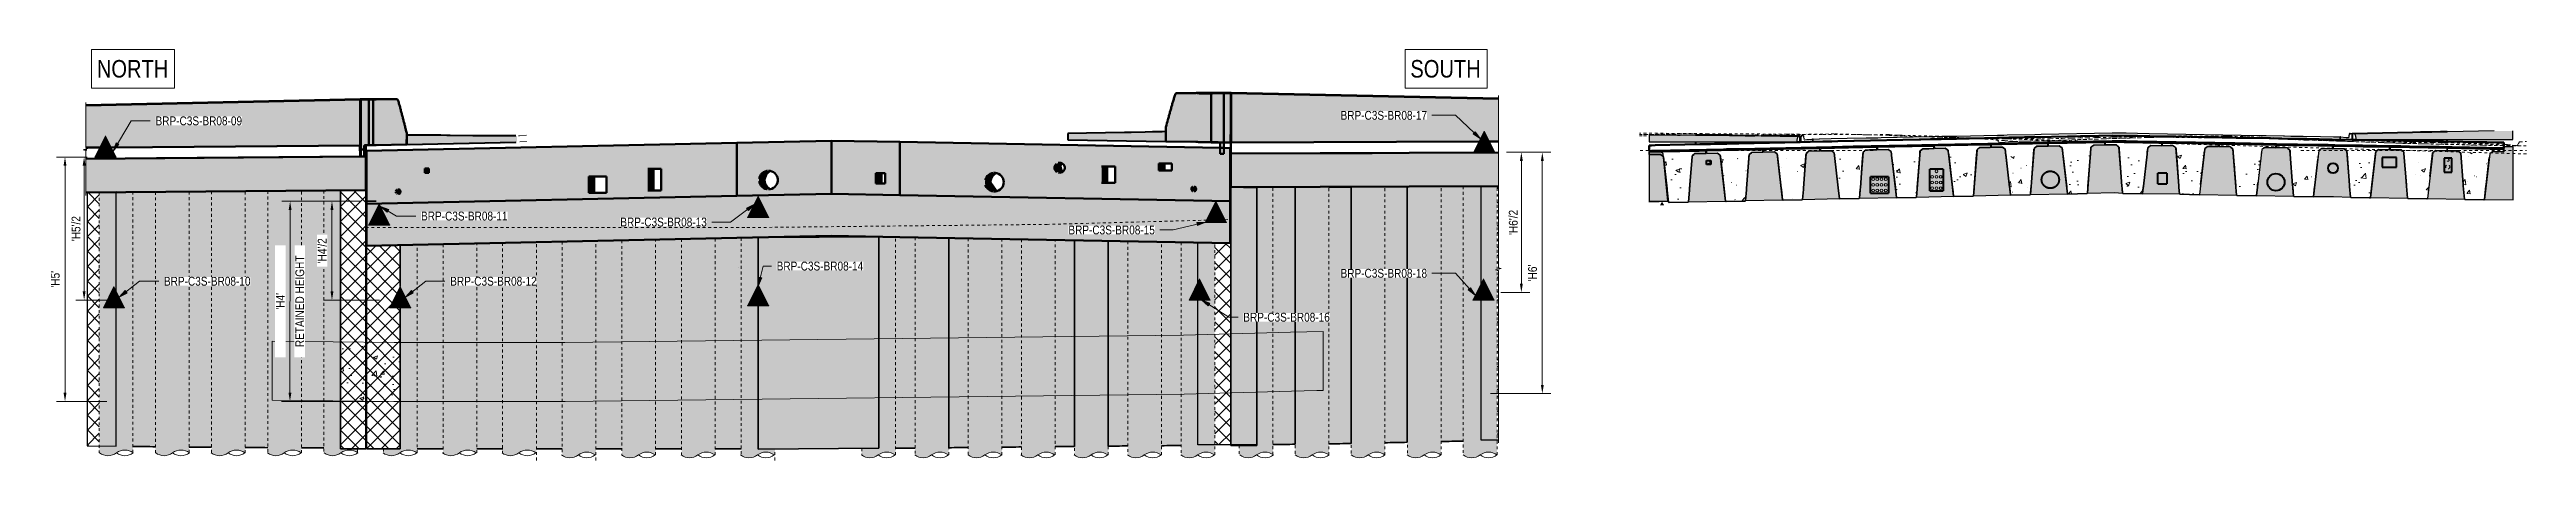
# Model space of a CAD drawing. Header units: metres. Extents: x -1147 to -802, y 5 to 567.
# Drawn here: x -1147.1 to -1058.9, y 10.6 to 25.2 of the extents above; entities that cross this region are included whole.
import ezdxf

# ---------------------------------------------------------------- set-up
doc = ezdxf.new("R2010")
doc.units = ezdxf.units.M
for name, pattern in [('Dash - Tight', [0.0045, 0.003, -0.0015]), ('JacobsDash', [0.0045, 0.003, -0.0015]), ('JacobsDoubleCenter', [0.0255, 0.015, -0.0015, 0.003, -0.0015, 0.003, -0.0015])]:
    doc.linetypes.add(name, pattern=pattern)
doc.layers.get('Defpoints').update_dxf_attribs({"color": 41})
for name, color, linetype, lineweight in [('A-ANNO-DIMS', 7, 'Continuous', 9), ('A-DETL', 7, 'Continuous', 13), ('A-DETL-GENF', 7, 'Continuous', 9), ('A-FLOR', 7, 'Continuous', 50), ('A-GENM', 7, 'Continuous', 35), ('A-ROOF', 7, 'Continuous', 50), ('A-WALL', 7, 'Continuous', 50), ('C-TOPO', 7, 'Continuous', 9), ('G-ANNO-TEXT', 7, 'Continuous', 9), ('S-BEAM', 7, 'Continuous', 50), ('S-FNDN', 7, 'Continuous', 50)]:
    doc.layers.add(name, color=color, linetype=linetype, lineweight=lineweight)
doc.styles.add('Arial Narrow_1', font='ARIALN.TTF', dxfattribs={"height": 0.3125})
doc.styles.add('Arial Narrow_2', font='ARIALN.TTF', dxfattribs={"height": 0.625})
doc.dimstyles.new('Dimension_Standard_O__mm_', dxfattribs={"dimscale": 0.3048, "dimtxt": 0.319822, "dimasz": 1.025262, "dimexe": 0.984252, "dimexo": 0.615157, "dimgap": 0.615157, "dimtad": 1, "dimdec": 0, "dimlfac": 1000, "dimzin": 0, "dimdsep": 46, "dimtxsty": 'Arial Narrow_1', "dimsah": 1, "dimcen": 0.09, "dimaunit": 1, "dimadec": 4, "dimazin": 0, "dimtfac": 1, "dimtdec": 4, "dimtix": 1, "dimtmove": 0, "dimatfit": 3, "dimfxl": 1, "dimtvp": 1, "dimtfill": 1, "dimtolj": 1, "dimtzin": 0, "dimlwd": 18, "dimlwe": 18, "dimarcsym": 2})
doc.dimstyles.new('Dimension_Standard_T__mm_', dxfattribs={"dimscale": 0.3048, "dimtxt": 0.319822, "dimasz": 1.025262, "dimexe": 0.984252, "dimexo": 0.615157, "dimgap": 0.410105, "dimtad": 1, "dimdec": 0, "dimlfac": 1000, "dimzin": 0, "dimdsep": 46, "dimtxsty": 'Arial Narrow_1', "dimsah": 1, "dimcen": 0.09, "dimaunit": 1, "dimadec": 4, "dimazin": 0, "dimtfac": 1, "dimtdec": 4, "dimtix": 1, "dimtmove": 0, "dimatfit": 3, "dimfxl": 1, "dimtvp": 1, "dimtolj": 1, "dimtzin": 0, "dimlwd": 18, "dimlwe": 18, "dimarcsym": 2})
pattern_1 = [(45, (-1120.574, 10.849), (-0.265165, 0.265165), []), (135, (-1120.574, 10.849), (-0.265165, -0.265165), [])]
pattern_2 = [(50, (-1074.9315, 10.849), (1.44602, -0.12646), [0.15121, -1.663]), (355, (-1074.9315, 10.849), (-0.27977, 1.51615), [0.12097, -1.331]), (100.451, (-1074.8115, 10.839), (1.16628, 1.38961), [0.12851, -1.414]), (46.184, (-1074.9315, 11.253), (2.15201, -0.3339), [0.2268, -2.495]), (96.636, (-1074.7525, 11.225), (1.88467, 1.96395), [0.19276, -2.12]), (351.184, (-1074.9315, 11.253), (1.88433, 1.9644), [0.18145, -1.996]), (21, (-1074.7305, 11.152), (1.20341, -0.81165), [0.15121, -1.663]), (326, (-1074.7305, 11.152), (0.49035, 1.4617), [0.12097, -1.331]), (71.451, (-1074.6295, 11.084), (1.69375, 0.64996), [0.12851, -1.414]), (37.5, (-1074.9315, 10.849), (0.024513, 0.671154), [0.00419, -1.31, 0.00419, -1.347, -1.336]), (37.5, (-1074.9315, 10.849), (0.024513, 0.671154), [-2.665, 0.00419, -1.331]), (7.5, (-1074.9315, 10.849), (0.530385, 0.795182), [0.00419, -0.76597, 0.00419, -1.28, -0.50907]), (7.5, (-1074.9315, 10.849), (0.530385, 0.795182), [-2.054, 0.00419, -0.50488]), (327.5, (-1075.3815, 10.849), (1.07625, -0.045469), [0.00419, -0.49984, 0.00419, -1.568, -2.087]), (327.5, (-1075.3815, 10.849), (1.07625, -0.045469), [-2.077, 0.00419, -2.082]), (317.5, (-1075.5825, 10.849), (1.17577, 0.201824), [0.00419, -0.65105, 0.00419, -1.04, -1.482]), (317.5, (-1075.5825, 10.849), (1.17577, 0.201824), [-1.7, 0.00419, -1.478])]
pattern_3 = [(50, (-1120.719, 10.849), (1.44602, -0.12646), [0.15121, -1.663]), (355, (-1120.719, 10.849), (-0.27977, 1.51615), [0.12097, -1.331]), (100.451, (-1120.599, 10.839), (1.16628, 1.38961), [0.12851, -1.414]), (46.184, (-1120.719, 11.253), (2.15201, -0.3339), [0.2268, -2.495]), (96.636, (-1120.54, 11.225), (1.88467, 1.96395), [0.19276, -2.12]), (351.184, (-1120.719, 11.253), (1.88433, 1.9644), [0.18145, -1.996]), (21, (-1120.518, 11.152), (1.20341, -0.81165), [0.15121, -1.663]), (326, (-1120.518, 11.152), (0.49035, 1.4617), [0.12097, -1.331]), (71.451, (-1120.417, 11.084), (1.69375, 0.64996), [0.12851, -1.414]), (37.5, (-1120.719, 10.849), (0.024513, 0.671154), [0.00419, -1.31, 0.00419, -1.347, -1.336]), (37.5, (-1120.719, 10.849), (0.024513, 0.671154), [-2.665, 0.00419, -1.331]), (7.5, (-1120.719, 10.849), (0.530385, 0.795182), [0.00419, -0.76597, 0.00419, -1.28, -0.50907]), (7.5, (-1120.719, 10.849), (0.530385, 0.795182), [-2.054, 0.00419, -0.50488]), (327.5, (-1121.169, 10.849), (1.07625, -0.04547), [0.00419, -0.49984, 0.00419, -1.568, -2.087]), (327.5, (-1121.169, 10.849), (1.07625, -0.04547), [-2.077, 0.00419, -2.082]), (317.5, (-1121.37, 10.849), (1.17577, 0.201824), [0.00419, -0.65105, 0.00419, -1.04, -1.482]), (317.5, (-1121.37, 10.849), (1.17577, 0.201824), [-1.7, 0.00419, -1.478])]

msp = doc.modelspace()

# ---------------------------------------------------------------- blocks, each defined once
blk = doc.blocks.new('01_SFO_FRP_Pile_CastInPlace_CS_BR08 - CAST-IN-PLACE PILE - 1200-8661432-DRG-2873010 - SECTION 1')
at = {"layer": 'S-FNDN', "linetype": 'JacobsDash', "lineweight": 18, "true_color": 0xc0c0c0}
for points in [[(-1134.968, 10.733), (-1134.897, 10.733), (-1134.823, 10.744), (-1134.758, 10.763), (-1134.69, 10.794), (-1134.571, 10.872), (-1134.508, 10.901), (-1134.437, 10.921), (-1134.368, 10.931), (-1134.297, 10.931), (-1134.226, 10.921), (-1134.157, 10.9), (-1134.092, 10.87), (-1134.041, 10.837), (-1134.041, 18.242), (-1135.22, 18.215), (-1134.62, 18.227), (-1134.62, 16.757), (-1134.243, 16.002), (-1134.62, 16.002), (-1134.62, 10.977), (-1135.22, 10.977), (-1135.22, 10.824), (-1135.173, 10.793), (-1135.108, 10.763), (-1135.038, 10.743), (-1134.973, 10.733)], [(-1134.023, 10.832), (-1134.021, 10.832), (-1134.021, 18.242), (-1134.041, 18.241), (-1134.041, 10.837), (-1134.033, 10.832), (-1134.025, 10.832)]]:
    blk.add_hatch(color=9, dxfattribs=at).paths.add_polyline_path(points)
at = {"layer": 'S-FNDN', "linetype": 'JacobsDash', "lineweight": 18}
for p, q in [((-1134.02, 10.832), (-1134.02, 18.242)), ((-1135.22, 10.977), (-1135.22, 10.824))]:
    blk.add_line(p, q, dxfattribs=at)
blk = doc.blocks.new('01_SFO_FRP_Pile_CastInPlace_CS_BR08 - CAST-IN-PLACE PILE - 1200-9305895-DRG-2873010 - SECTION 1')
at = {"layer": 'S-FNDN', "linetype": 'JacobsDash', "lineweight": 18, "true_color": 0xc0c0c0}
blk.add_hatch(color=9, dxfattribs=at).paths.add_polyline_path([(-1122.23, 10.659), (-1122.15, 10.66), (-1122.087, 10.669), (-1122.025, 10.687), (-1122.025, 16.069), (-1122.246, 16.069), (-1122.025, 16.511), (-1122.025, 18.5), (-1122.471, 18.49), (-1122.471, 10.743), (-1122.428, 10.717), (-1122.367, 10.689), (-1122.3, 10.669), (-1122.252, 10.662)])
h = blk.add_hatch(color=9, dxfattribs=at)
h.paths.add_polyline_path([(-1121.271, 10.561), (-1121.271, 10.974), (-1121.87, 10.969), (-1121.87, 16.069), (-1122.025, 16.069), (-1122.025, 10.687), (-1122.019, 10.689), (-1121.954, 10.719), (-1121.834, 10.797), (-1121.769, 10.827), (-1121.7, 10.847), (-1121.63, 10.857), (-1121.558, 10.857), (-1121.487, 10.847), (-1121.419, 10.827), (-1121.354, 10.797), (-1121.294, 10.758), (-1121.274, 10.758), (-1121.273, 10.561)])
h.paths.add_polyline_path([(-1122.025, 16.511), (-1121.87, 16.823), (-1121.87, 18.503), (-1122.025, 18.5), (-1122.025, 16.823)])
h.paths.add_polyline_path([(-1121.642, 18.508), (-1121.271, 18.51), (-1121.271, 18.516), (-1121.608, 18.509)])
at = {"layer": 'S-FNDN', "linetype": 'JacobsDash', "lineweight": 18}
for p, q in [((-1122.471, 18.49), (-1122.471, 10.743)), ((-1121.271, 18.51), (-1121.271, 18.516)), ((-1121.271, 10.561), (-1121.271, 10.974))]:
    blk.add_line(p, q, dxfattribs=at)
blk = doc.blocks.new('01_SFO_FRP_Pile_CastInPlace_CS_BR08 - CAST-IN-PLACE PILE - 1200-9305886-DRG-2873010 - SECTION 1')
at = {"layer": 'S-FNDN', "linetype": 'JacobsDash', "lineweight": 18, "true_color": 0xc0c0c0}
h = blk.add_hatch(color=9, dxfattribs=at)
h.paths.add_polyline_path([(-1117.851, 10.659), (-1117.774, 10.671), (-1117.727, 10.685), (-1117.727, 11), (-1118.173, 10.997), (-1118.173, 10.749), (-1118.127, 10.719), (-1118.062, 10.689), (-1117.99, 10.668), (-1117.923, 10.659), (-1117.852, 10.659)])
h.paths.add_polyline_path([(-1118.173, 18.529), (-1117.803, 18.533), (-1118.173, 18.54), (-1118.173, 18.533)])
blk.add_hatch(color=9, dxfattribs=at).paths.add_polyline_path([(-1117.727, 10.685), (-1117.712, 10.689), (-1117.643, 10.722), (-1117.522, 10.799), (-1117.462, 10.827), (-1117.389, 10.848), (-1117.323, 10.857), (-1117.251, 10.857), (-1117.181, 10.847), (-1117.11, 10.826), (-1117.044, 10.795), (-1116.986, 10.758), (-1116.973, 10.758), (-1116.975, 18.518), (-1117.57, 18.529), (-1117.57, 11.001), (-1117.727, 11), (-1117.727, 10.689)])
at = {"layer": 'S-FNDN', "linetype": 'JacobsDash', "lineweight": 18}
for p, q in [((-1118.173, 18.54), (-1118.173, 18.529)), ((-1116.973, 10.758), (-1116.973, 18.518)), ((-1118.173, 10.997), (-1118.173, 10.749))]:
    blk.add_line(p, q, dxfattribs=at)
blk = doc.blocks.new('01_SFO_FRP_Pile_CastInPlace_CS_BR08 - CAST-IN-PLACE PILE - 1200-8642320-DRG-2873010 - SECTION 1')
at = {"layer": 'S-FNDN', "linetype": 'JacobsDash', "lineweight": 18, "true_color": 0xc0c0c0}
for points in [[(-1106.543, 10.659), (-1106.471, 10.659), (-1106.401, 10.669), (-1106.353, 10.683), (-1106.353, 16.274), (-1106.515, 16.274), (-1106.353, 16.598), (-1106.353, 18.324), (-1106.798, 18.331), (-1106.798, 10.752), (-1106.747, 10.719), (-1106.673, 10.687), (-1106.614, 10.669), (-1106.55, 10.66)], [(-1106.353, 10.683), (-1106.327, 10.692), (-1106.267, 10.719), (-1106.147, 10.797), (-1106.082, 10.827), (-1106.014, 10.847), (-1105.935, 10.857), (-1105.871, 10.857), (-1105.794, 10.845), (-1105.732, 10.827), (-1105.667, 10.797), (-1105.607, 10.758), (-1105.599, 10.758), (-1105.599, 18.31), (-1106.353, 18.324), (-1106.353, 16.598), (-1106.137, 17.028), (-1105.76, 16.274), (-1106.353, 16.274), (-1106.353, 10.689)]]:
    blk.add_hatch(color=9, dxfattribs=at).paths.add_polyline_path(points)
at = {"layer": 'S-FNDN', "linetype": 'JacobsDash', "lineweight": 18}
for p, q in [((-1106.798, 18.332), (-1106.798, 10.752)), ((-1105.598, 10.758), (-1105.598, 18.31))]:
    blk.add_line(p, q, dxfattribs=at)
blk = doc.blocks.new('01_SFO_FRP_Pile_CastInPlace_CS_BR08 - CAST-IN-PLACE PILE - 1200-8642087-DRG-2873010 - SECTION 1')
at = {"layer": 'S-FNDN', "linetype": 'JacobsDash', "lineweight": 18, "true_color": 0xc0c0c0}
for points in [[(-1115.989, 10.659), (-1115.951, 10.659), (-1115.879, 10.67), (-1115.832, 10.683), (-1115.832, 18.497), (-1116.278, 18.505), (-1116.278, 10.752), (-1116.227, 10.719), (-1116.162, 10.689), (-1116.094, 10.669), (-1116.023, 10.659)], [(-1115.832, 10.683), (-1115.812, 10.689), (-1115.747, 10.719), (-1115.627, 10.797), (-1115.562, 10.827), (-1115.494, 10.847), (-1115.415, 10.857), (-1115.351, 10.857), (-1115.274, 10.845), (-1115.212, 10.827), (-1115.147, 10.797), (-1115.087, 10.758), (-1115.078, 10.758), (-1115.078, 18.483), (-1115.832, 18.497), (-1115.832, 10.689)]]:
    blk.add_hatch(color=9, dxfattribs=at).paths.add_polyline_path(points)
at = {"layer": 'S-FNDN', "linetype": 'JacobsDash', "lineweight": 18}
for p, q in [((-1116.278, 18.505), (-1116.278, 10.752)), ((-1115.078, 10.758), (-1115.078, 18.483))]:
    blk.add_line(p, q, dxfattribs=at)
blk = doc.blocks.new('01_SFO_FRP_Pile_CastInPlace_CS_BR08 - CAST-IN-PLACE PILE - 1200-8642141-DRG-2873010 - SECTION 1')
at = {"layer": 'S-FNDN', "linetype": 'JacobsDash', "lineweight": 18, "true_color": 0xc0c0c0}
for points in [[(-1114.094, 10.659), (-1114.051, 10.659), (-1113.981, 10.669), (-1113.937, 10.682), (-1113.937, 18.462), (-1114.383, 18.47), (-1114.383, 10.755), (-1114.322, 10.717), (-1114.257, 10.688), (-1114.194, 10.669), (-1114.123, 10.659)], [(-1113.937, 10.682), (-1113.912, 10.689), (-1113.847, 10.719), (-1113.727, 10.797), (-1113.662, 10.827), (-1113.594, 10.847), (-1113.52, 10.857), (-1113.446, 10.856), (-1113.379, 10.846), (-1113.312, 10.827), (-1113.247, 10.797), (-1113.186, 10.758), (-1113.183, 10.758), (-1113.183, 18.449), (-1113.937, 18.462), (-1113.937, 10.689)]]:
    blk.add_hatch(color=9, dxfattribs=at).paths.add_polyline_path(points)
at = {"layer": 'S-FNDN', "linetype": 'JacobsDash', "lineweight": 18}
for p, q in [((-1114.383, 18.471), (-1114.383, 10.755)), ((-1113.183, 10.758), (-1113.183, 18.449))]:
    blk.add_line(p, q, dxfattribs=at)
blk = doc.blocks.new('01_SFO_FRP_Pile_CastInPlace_CS_BR08 - CAST-IN-PLACE PILE - 1200-8642185-DRG-2873010 - SECTION 1')
at = {"layer": 'S-FNDN', "linetype": 'JacobsDash', "lineweight": 18, "true_color": 0xc0c0c0}
for points in [[(-1112.167, 10.659), (-1112.166, 10.659), (-1112.089, 10.671), (-1112.042, 10.685), (-1112.042, 18.428), (-1112.488, 18.435), (-1112.488, 10.749), (-1112.442, 10.719), (-1112.377, 10.689), (-1112.305, 10.669), (-1112.238, 10.659), (-1112.199, 10.659)], [(-1112.042, 10.685), (-1112.027, 10.689), (-1111.958, 10.722), (-1111.837, 10.799), (-1111.777, 10.827), (-1111.704, 10.848), (-1111.638, 10.857), (-1111.566, 10.857), (-1111.496, 10.847), (-1111.425, 10.826), (-1111.359, 10.795), (-1111.302, 10.758), (-1111.288, 10.758), (-1111.288, 18.414), (-1112.042, 18.428), (-1112.042, 10.689)]]:
    blk.add_hatch(color=9, dxfattribs=at).paths.add_polyline_path(points)
at = {"layer": 'S-FNDN', "linetype": 'JacobsDash', "lineweight": 18}
for p, q in [((-1112.488, 18.436), (-1112.488, 10.749)), ((-1111.288, 10.758), (-1111.288, 18.414))]:
    blk.add_line(p, q, dxfattribs=at)
blk = doc.blocks.new('01_SFO_FRP_Pile_CastInPlace_CS_BR08 - CAST-IN-PLACE PILE - 1200-8642223-DRG-2873010 - SECTION 1')
at = {"layer": 'S-FNDN', "linetype": 'JacobsDash', "lineweight": 18, "true_color": 0xc0c0c0}
for points in [[(-1110.343, 10.659), (-1110.271, 10.659), (-1110.201, 10.669), (-1110.147, 10.685), (-1110.147, 18.393), (-1110.593, 18.4), (-1110.593, 10.749), (-1110.547, 10.719), (-1110.482, 10.689), (-1110.41, 10.669), (-1110.345, 10.659)], [(-1110.147, 10.685), (-1110.132, 10.689), (-1110.063, 10.722), (-1109.942, 10.799), (-1109.882, 10.827), (-1109.809, 10.848), (-1109.743, 10.857), (-1109.671, 10.857), (-1109.601, 10.847), (-1109.53, 10.826), (-1109.464, 10.795), (-1109.407, 10.758), (-1109.393, 10.758), (-1109.393, 18.379), (-1110.147, 18.393), (-1110.147, 10.689)]]:
    blk.add_hatch(color=9, dxfattribs=at).paths.add_polyline_path(points)
at = {"layer": 'S-FNDN', "linetype": 'JacobsDash', "lineweight": 18}
for p, q in [((-1110.593, 18.401), (-1110.593, 10.749)), ((-1109.393, 10.758), (-1109.393, 18.379))]:
    blk.add_line(p, q, dxfattribs=at)
blk = doc.blocks.new('01_SFO_FRP_Pile_CastInPlace_CS_BR08 - CAST-IN-PLACE PILE - 1200-8642276-DRG-2873010 - SECTION 1')
at = {"layer": 'S-FNDN', "linetype": 'JacobsDash', "lineweight": 18, "true_color": 0xc0c0c0}
for points in [[(-1108.443, 10.659), (-1108.371, 10.659), (-1108.301, 10.669), (-1108.252, 10.683), (-1108.252, 18.359), (-1108.698, 18.366), (-1108.698, 10.752), (-1108.647, 10.719), (-1108.582, 10.689), (-1108.514, 10.669), (-1108.45, 10.66)], [(-1108.252, 10.683), (-1108.232, 10.689), (-1108.167, 10.719), (-1108.047, 10.797), (-1107.982, 10.827), (-1107.911, 10.847), (-1107.835, 10.857), (-1107.771, 10.857), (-1107.694, 10.845), (-1107.632, 10.827), (-1107.567, 10.797), (-1107.507, 10.758), (-1107.498, 10.758), (-1107.498, 18.345), (-1108.252, 18.359), (-1108.252, 10.689)]]:
    blk.add_hatch(color=9, dxfattribs=at).paths.add_polyline_path(points)
at = {"layer": 'S-FNDN', "linetype": 'JacobsDash', "lineweight": 18}
for p, q in [((-1108.698, 18.367), (-1108.698, 10.752)), ((-1107.498, 10.758), (-1107.498, 18.345))]:
    blk.add_line(p, q, dxfattribs=at)
blk = doc.blocks.new('01_SFO_FRP_Pile_CastInPlace_CS_BR08 - CAST-IN-PLACE PILE - 1200-8661394-DRG-2873010 - SECTION 1')
at = {"layer": 'S-FNDN', "linetype": 'JacobsDash', "lineweight": 18, "true_color": 0xc0c0c0}
for points in [[(-1132.848, 10.733), (-1132.775, 10.733), (-1132.697, 10.746), (-1132.638, 10.763), (-1132.565, 10.798), (-1132.446, 10.874), (-1132.388, 10.901), (-1132.312, 10.922), (-1132.248, 10.931), (-1132.177, 10.931), (-1132.106, 10.921), (-1132.032, 10.898), (-1131.967, 10.867), (-1131.916, 10.834), (-1131.916, 18.288), (-1133.095, 18.262), (-1133.094, 10.82), (-1133.053, 10.793), (-1132.988, 10.763), (-1132.913, 10.742), (-1132.848, 10.733)], [(-1131.898, 10.832), (-1131.896, 10.832), (-1131.896, 18.288), (-1131.916, 18.288), (-1131.916, 10.834), (-1131.913, 10.832), (-1131.9, 10.832)]]:
    blk.add_hatch(color=9, dxfattribs=at).paths.add_polyline_path(points)
at = {"layer": 'S-FNDN', "linetype": 'JacobsDash', "lineweight": 18}
for p, q in [((-1133.095, 18.262), (-1133.095, 10.821)), ((-1131.895, 10.832), (-1131.895, 18.288))]:
    blk.add_line(p, q, dxfattribs=at)
blk = doc.blocks.new('20_SFR_WSC_ShotcreteWall_Flat_Datum - FlatWall_PileSize_1200-9242313-DRG-2873010 - SECTION 1')
at = {"layer": 'A-GENM', "true_color": 0x9ab29e}
blk.add_hatch(color=253, dxfattribs=at).paths.add_polyline_path([(-1121.87, 10.969), (-1117.57, 11.001), (-1117.57, 18.529), (-1117.744, 18.532), (-1121.642, 18.508), (-1121.87, 18.503), (-1121.869, 16.823), (-1121.491, 16.069), (-1121.87, 16.069), (-1121.87, 12.488)])
at = {"layer": 'A-GENM', "color": 252, "true_color": 0x888888}
for p, q in [((-1121.87, 18.503), (-1121.87, 16.821)), ((-1117.744, 18.532), (-1121.642, 18.508)), ((-1117.57, 11.001), (-1117.57, 18.529)), ((-1121.87, 16.069), (-1121.87, 10.969)), ((-1121.87, 10.969), (-1117.57, 11.001))]:
    blk.add_line(p, q, dxfattribs=at)
blk = doc.blocks.new('20_SFR_WSC_ShotcreteWall_ArchFlatBack_Datum - ArchWall_PileSize_1200-8656066-DRG-2873010 - SECTION 1')
at = {"layer": 'A-GENM', "true_color": 0x9ab29e}
blk.add_hatch(color=253, dxfattribs=at).paths.add_polyline_path([(-1133.095, 10.977), (-1133.095, 18.26), (-1134.021, 18.241), (-1134.021, 10.977), (-1133.191, 10.977)])
at = {"layer": 'A-GENM', "color": 252, "true_color": 0x888888}
blk.add_line((-1134.021, 10.977), (-1133.095, 10.977), dxfattribs=at)
at = {"layer": 'A-GENM', "color": 252, "true_color": 0x888888, "flags": 128}
blk.add_lwpolyline([(-1133.095, 18.26), (-1133.191, 18.258), (-1133.293, 18.256), (-1133.398, 18.254), (-1133.505, 18.252), (-1133.612, 18.25), (-1133.719, 18.247), (-1133.824, 18.245), (-1133.925, 18.243), (-1134.021, 18.241)], dxfattribs=at)
blk = doc.blocks.new('20_SFR_WSC_ShotcreteWall_ArchFlatBack_Datum - ArchWall_PileSize_1200-8656109-DRG-2873010 - SECTION 1')
at = {"layer": 'A-GENM', "true_color": 0x9ab29e}
blk.add_hatch(color=253, dxfattribs=at).paths.add_polyline_path([(-1131.168, 10.976), (-1130.97, 10.976), (-1130.97, 18.307), (-1131.896, 18.288), (-1131.896, 10.976), (-1131.273, 10.976)])
at = {"layer": 'A-GENM', "color": 252, "true_color": 0x888888}
blk.add_line((-1131.896, 10.976), (-1130.97, 10.976), dxfattribs=at)
at = {"layer": 'A-GENM', "color": 252, "true_color": 0x888888, "flags": 128}
blk.add_lwpolyline([(-1130.97, 18.307), (-1131.066, 18.305), (-1131.168, 18.303), (-1131.273, 18.301), (-1131.38, 18.298), (-1131.487, 18.296), (-1131.594, 18.294), (-1131.698, 18.292), (-1131.8, 18.29), (-1131.896, 18.288)], dxfattribs=at)
blk = doc.blocks.new('20_SFR_WSC_ShotcreteWall_ArchFlatBack_Datum - ArchWall_PileSize_1200-8656190-DRG-2873010 - SECTION 1')
at = {"layer": 'A-GENM', "true_color": 0x9ab29e}
blk.add_hatch(color=253, dxfattribs=at).paths.add_polyline_path([(-1129.771, 10.975), (-1128.845, 10.975), (-1128.845, 18.352), (-1129.771, 18.333), (-1129.771, 11.525)])
at = {"layer": 'A-GENM', "color": 252, "true_color": 0x888888}
blk.add_line((-1129.771, 10.975), (-1128.845, 10.975), dxfattribs=at)
at = {"layer": 'A-GENM', "color": 252, "true_color": 0x888888, "flags": 128}
blk.add_lwpolyline([(-1128.845, 18.352), (-1128.941, 18.35), (-1129.043, 18.348), (-1129.148, 18.346), (-1129.254, 18.343), (-1129.362, 18.341), (-1129.468, 18.339), (-1129.573, 18.337), (-1129.675, 18.335), (-1129.771, 18.333)], dxfattribs=at)
blk = doc.blocks.new('20_SFR_WSC_ShotcreteWall_ArchFlatBack_Datum - ArchWall_PileSize_1200-8656242-DRG-2873010 - SECTION 1')
at = {"layer": 'A-GENM', "true_color": 0x9ab29e}
blk.add_hatch(color=253, dxfattribs=at).paths.add_polyline_path([(-1127.646, 10.973), (-1126.72, 10.973), (-1126.72, 18.398), (-1127.646, 18.379), (-1127.646, 11.525)])
at = {"layer": 'A-GENM', "color": 252, "true_color": 0x888888}
blk.add_line((-1127.646, 10.973), (-1126.72, 10.973), dxfattribs=at)
at = {"layer": 'A-GENM', "color": 252, "true_color": 0x888888, "flags": 128}
blk.add_lwpolyline([(-1126.72, 18.398), (-1126.816, 18.396), (-1126.918, 18.394), (-1127.023, 18.392), (-1127.129, 18.389), (-1127.237, 18.387), (-1127.343, 18.385), (-1127.448, 18.383), (-1127.55, 18.381), (-1127.646, 18.379)], dxfattribs=at)
blk = doc.blocks.new('20_SFR_WSC_ShotcreteWall_ArchFlatBack_Datum - ArchWall_PileSize_1200-8656296-DRG-2873010 - SECTION 1')
at = {"layer": 'A-GENM', "true_color": 0x9ab29e}
blk.add_hatch(color=253, dxfattribs=at).paths.add_polyline_path([(-1125.425, 10.972), (-1124.595, 10.972), (-1124.595, 18.443), (-1125.521, 18.423), (-1125.521, 10.972)])
at = {"layer": 'A-GENM', "color": 252, "true_color": 0x888888}
blk.add_line((-1125.521, 10.972), (-1124.595, 10.972), dxfattribs=at)
at = {"layer": 'A-GENM', "color": 252, "true_color": 0x888888, "flags": 128}
blk.add_lwpolyline([(-1124.595, 18.443), (-1124.691, 18.441), (-1124.793, 18.439), (-1124.898, 18.437), (-1125.004, 18.435), (-1125.112, 18.432), (-1125.218, 18.43), (-1125.323, 18.428), (-1125.425, 18.425), (-1125.521, 18.423)], dxfattribs=at)
blk = doc.blocks.new('20_SFR_WSC_ShotcreteWall_ArchFlatBack_Datum - ArchWall_PileSize_1200-8656571-DRG-2873010 - SECTION 1')
at = {"layer": 'A-GENM', "true_color": 0x9ab29e}
for points in [[(-1115.078, 11.015), (-1114.383, 11.023), (-1114.383, 18.47), (-1115.078, 18.483), (-1115.078, 11.525)], [(-1115.078, 11.015), (-1115.078, 11.015), (-1115.078, 11.015)]]:
    blk.add_hatch(color=253, dxfattribs=at).paths.add_polyline_path(points)
at = {"layer": 'A-GENM', "color": 252, "true_color": 0x888888}
blk.add_line((-1115.078, 18.483), (-1115.078, 11.015), dxfattribs=at)
at = {"layer": 'A-GENM', "color": 252, "true_color": 0x888888, "flags": 128}
for points in [[(-1114.383, 18.47), (-1114.478, 18.472), (-1114.577, 18.474), (-1114.679, 18.475), (-1114.78, 18.477), (-1114.881, 18.479), (-1114.981, 18.481), (-1115.078, 18.483)], [(-1115.078, 11.015), (-1114.981, 11.016), (-1114.881, 11.017), (-1114.78, 11.018), (-1114.679, 11.02), (-1114.577, 11.021), (-1114.478, 11.022), (-1114.383, 11.023)]]:
    blk.add_lwpolyline(points, dxfattribs=at)
blk = doc.blocks.new('20_SFR_WSC_ShotcreteWall_ArchFlatBack_Datum - ArchWall_PileSize_1200-8656659-DRG-2873010 - SECTION 1')
at = {"layer": 'A-GENM', "true_color": 0x9ab29e}
blk.add_hatch(color=253, dxfattribs=at).paths.add_polyline_path([(-1113.183, 11.034), (-1112.488, 11.042), (-1112.488, 18.435), (-1113.183, 18.448), (-1113.183, 11.035)])
at = {"layer": 'A-GENM', "color": 252, "true_color": 0x888888, "flags": 128}
for points in [[(-1112.488, 18.435), (-1112.583, 18.437), (-1112.683, 18.439), (-1112.784, 18.44), (-1112.886, 18.442), (-1112.987, 18.444), (-1113.086, 18.446), (-1113.183, 18.448)], [(-1113.183, 11.034), (-1113.086, 11.035), (-1112.987, 11.036), (-1112.886, 11.037), (-1112.784, 11.039), (-1112.683, 11.04), (-1112.583, 11.041), (-1112.488, 11.042)]]:
    blk.add_lwpolyline(points, dxfattribs=at)
blk = doc.blocks.new('20_SFR_WSC_ShotcreteWall_ArchFlatBack_Datum - ArchWall_PileSize_1200-8656711-DRG-2873010 - SECTION 1')
at = {"layer": 'A-GENM', "true_color": 0x9ab29e}
for points in [[(-1111.288, 11.054), (-1110.593, 11.06), (-1110.593, 18.4), (-1111.288, 18.412), (-1111.288, 11.055)], [(-1110.593, 11.06), (-1110.593, 11.06), (-1110.593, 11.525)]]:
    blk.add_hatch(color=253, dxfattribs=at).paths.add_polyline_path(points)
at = {"layer": 'A-GENM', "color": 252, "true_color": 0x888888}
blk.add_line((-1110.593, 11.06), (-1110.593, 18.4), dxfattribs=at)
at = {"layer": 'A-GENM', "color": 252, "true_color": 0x888888, "flags": 128}
for points in [[(-1110.593, 18.4), (-1110.69, 18.402), (-1110.79, 18.403), (-1110.891, 18.405), (-1110.992, 18.407), (-1111.094, 18.409), (-1111.193, 18.41), (-1111.288, 18.412)], [(-1111.288, 11.054), (-1111.193, 11.055), (-1111.094, 11.056), (-1110.992, 11.056), (-1110.891, 11.057), (-1110.79, 11.058), (-1110.69, 11.059), (-1110.593, 11.06)]]:
    blk.add_lwpolyline(points, dxfattribs=at)
blk = doc.blocks.new('20_SFR_WSC_ShotcreteWall_ArchFlatBack_Datum - ArchWall_PileSize_1200-8656794-DRG-2873010 - SECTION 1')
at = {"layer": 'A-GENM', "true_color": 0x9ab29e}
for points in [[(-1109.393, 11.071), (-1108.698, 11.079), (-1108.698, 18.366), (-1109.393, 18.379), (-1109.393, 11.525)], [(-1109.393, 11.071), (-1109.393, 11.071), (-1109.393, 11.071)]]:
    blk.add_hatch(color=253, dxfattribs=at).paths.add_polyline_path(points)
at = {"layer": 'A-GENM', "color": 252, "true_color": 0x888888}
blk.add_line((-1109.393, 18.379), (-1109.393, 11.071), dxfattribs=at)
at = {"layer": 'A-GENM', "color": 252, "true_color": 0x888888, "flags": 128}
for points in [[(-1108.698, 18.366), (-1108.793, 18.368), (-1108.892, 18.37), (-1108.994, 18.372), (-1109.095, 18.373), (-1109.196, 18.375), (-1109.296, 18.377), (-1109.393, 18.379)], [(-1109.393, 11.071), (-1109.296, 11.072), (-1109.196, 11.073), (-1109.095, 11.074), (-1108.994, 11.075), (-1108.892, 11.077), (-1108.793, 11.078), (-1108.698, 11.079)]]:
    blk.add_lwpolyline(points, dxfattribs=at)
blk = doc.blocks.new('20_SFR_WSC_ShotcreteWall_ArchFlatBack_Datum - ArchWall_PileSize_1200-8656876-DRG-2873010 - SECTION 1')
at = {"layer": 'A-GENM', "true_color": 0x9ab29e}
blk.add_hatch(color=253, dxfattribs=at).paths.add_polyline_path([(-1107.498, 11.087), (-1106.798, 11.096), (-1106.798, 18.331), (-1107.498, 18.344), (-1107.498, 11.088)])
at = {"layer": 'A-GENM', "color": 252, "true_color": 0x888888, "flags": 128}
for points in [[(-1106.798, 18.331), (-1106.896, 18.333), (-1106.996, 18.335), (-1107.097, 18.337), (-1107.199, 18.338), (-1107.301, 18.34), (-1107.401, 18.342), (-1107.498, 18.344)], [(-1107.498, 11.087), (-1107.401, 11.088), (-1107.301, 11.09), (-1107.199, 11.091), (-1107.097, 11.092), (-1106.996, 11.094), (-1106.896, 11.095), (-1106.798, 11.096)]]:
    blk.add_lwpolyline(points, dxfattribs=at)
blk = doc.blocks.new('Walls 2 - Walls 2-6845191-DRG-2873010 - SECTION 1')
at = {"layer": 'A-WALL'}
for p, q in [((-1105.726, 23.637), (-1105.729, 21.893)), ((-1105.711, 23.652), (-1105.726, 23.637)), ((-1105.29, 23.653), (-1105.711, 23.652)), ((-1105.706, 23.653), (-1105.711, 23.652)), ((-1105.284, 23.653), (-1105.706, 23.653)), ((-1105.274, 23.638), (-1105.29, 23.653)), ((-1105.29, 23.653), (-1105.284, 23.653)), ((-1105.269, 23.638), (-1105.284, 23.653)), ((-1105.269, 23.638), (-1105.274, 23.638)), ((-1105.272, 21.487), (-1105.269, 23.638)), ((-1105.729, 21.893), (-1105.409, 21.887)), ((-1105.409, 21.887), (-1105.41, 21.487)), ((-1105.41, 21.487), (-1105.278, 21.487)), ((-1105.278, 21.487), (-1105.272, 21.487))]:
    blk.add_line(p, q, dxfattribs=at)
at = {"layer": 'A-WALL', "color": 250, "true_color": 0x404040}
for p, q in [((-1105.726, 23.637), (-1105.721, 23.638)), ((-1105.721, 23.637), (-1105.724, 21.893)), ((-1105.707, 23.652), (-1105.721, 23.638)), ((-1105.729, 21.893), (-1105.724, 21.893)), ((-1105.724, 21.893), (-1105.41, 21.887)), ((-1105.41, 21.487), (-1105.405, 21.487)), ((-1105.409, 21.887), (-1105.404, 21.887)), ((-1105.409, 21.887), (-1105.404, 21.887)), ((-1105.404, 21.887), (-1105.405, 21.487)), ((-1105.405, 21.487), (-1105.278, 21.487)), ((-1105.278, 21.487), (-1105.272, 21.487))]:
    blk.add_line(p, q, dxfattribs=at)
blk = doc.blocks.new('North_Wall - North_Wall-6845343-DRG-2873010 - SECTION 1')
at = {"layer": 'A-WALL'}
for p, q in [((-1136.019, 23.433), (-1136.034, 23.418)), ((-1136.034, 23.418), (-1136.034, 21.386)), ((-1135.597, 23.434), (-1136.019, 23.433)), ((-1136.013, 23.434), (-1136.019, 23.433)), ((-1135.74, 23.434), (-1136.013, 23.434)), ((-1135.582, 23.419), (-1135.597, 23.434)), ((-1135.597, 23.434), (-1135.594, 23.434)), ((-1135.582, 21.793), (-1135.582, 23.419)), ((-1135.579, 23.419), (-1135.582, 23.419)), ((-1136.034, 21.386), (-1135.902, 21.386)), ((-1135.902, 21.786), (-1135.582, 21.793)), ((-1135.902, 21.386), (-1135.902, 21.786)), ((-1135.896, 21.386), (-1135.902, 21.386)), ((-1135.896, 21.386), (-1135.896, 21.786)), ((-1135.579, 21.793), (-1135.582, 21.793))]:
    blk.add_line(p, q, dxfattribs=at)
at = {"layer": 'A-WALL', "color": 250, "true_color": 0x404040}
for p, q in [((-1136.034, 23.418), (-1136.028, 23.419)), ((-1136.013, 23.433), (-1136.028, 23.419)), ((-1136.028, 23.418), (-1136.028, 21.386)), ((-1135.74, 21.789), (-1135.74, 23.434)), ((-1136.028, 21.386), (-1136.034, 21.386)), ((-1136.028, 21.386), (-1135.896, 21.386)), ((-1135.896, 21.786), (-1135.902, 21.786)), ((-1135.896, 21.786), (-1135.74, 21.789)), ((-1135.582, 21.793), (-1135.579, 21.793))]:
    blk.add_line(p, q, dxfattribs=at)
at = {"layer": 'A-WALL', "flags": 128}
for points in [[(-1135.594, 23.434), (-1135.667, 23.434), (-1135.74, 23.434)], [(-1135.594, 23.434), (-1135.587, 23.427), (-1135.579, 23.419)], [(-1135.579, 21.793), (-1135.579, 22.606), (-1135.579, 23.419)]]:
    blk.add_lwpolyline(points, dxfattribs=at)
at = {"layer": 'A-WALL', "color": 250, "true_color": 0x404040, "flags": 128}
blk.add_lwpolyline([(-1135.74, 21.789), (-1135.66, 21.791), (-1135.582, 21.793)], dxfattribs=at)
blk = doc.blocks.new('Generic Models 1 - Generic Models 1-7441683-DRG-2873010 - SECTION 1')
at = {"layer": 'S-BEAM'}
for p, q in [((-1105.024, 21.894), (-1105.011, 21.894)), ((-1105.024, 21.894), (-1105.024, 21.494)), ((-1095.493, 21.537), (-1105.024, 21.494))]:
    blk.add_line(p, q, dxfattribs=at)
at = {"layer": 'S-BEAM', "color": 250, "true_color": 0x404040}
blk.add_line((-1105.024, 21.494), (-1105.024, 21.889), dxfattribs=at)
blk = doc.blocks.new('03_SFR_ACS_Abutment_BR08_Retaining wall CS - ABUTMENT EAST_BR8_1-7988247-DRG-2873010 - SECTION 1')
at = {"layer": 'S-BEAM', "color": 250, "true_color": 0x404040}
for p, q in [((-1145.82, 21.31), (-1135.985, 21.386)), ((-1135.896, 21.386), (-1135.857, 21.387))]:
    blk.add_line(p, q, dxfattribs=at)
at = {"layer": 'S-BEAM', "color": 8, "true_color": 0x6f6f6f}
blk.add_line((-1135.985, 21.386), (-1135.896, 21.386), dxfattribs=at)
at = {"layer": 'S-BEAM'}
for p, q in [((-1135.857, 21.387), (-1135.842, 21.387)), ((-1135.842, 20.187), (-1135.842, 21.387)), ((-1145.82, 20.11), (-1135.842, 20.187))]:
    blk.add_line(p, q, dxfattribs=at)
blk = doc.blocks.new('01_SFO_FRP_Pile_CastInPlace_CS_BR08 - CAST-IN-PLACE PILE - 1200-8641665-DRG-2873010 - SECTION 1')
at = {"layer": 'S-FNDN', "linetype": 'JacobsDash', "lineweight": 18, "true_color": 0xc0c0c0}
for points in [[(-1137.068, 10.733), (-1136.997, 10.733), (-1136.926, 10.743), (-1136.855, 10.764), (-1136.793, 10.793), (-1136.673, 10.871), (-1136.602, 10.902), (-1136.539, 10.921), (-1136.468, 10.931), (-1136.397, 10.931), (-1136.326, 10.921), (-1136.255, 10.9), (-1136.191, 10.87), (-1136.163, 10.852), (-1136.163, 10.977), (-1136.743, 10.977), (-1136.743, 20.18), (-1137.343, 20.175), (-1137.343, 10.832), (-1137.333, 10.832), (-1137.273, 10.793), (-1137.208, 10.763), (-1137.139, 10.743), (-1137.089, 10.736)], [(-1136.143, 10.839), (-1136.143, 10.977), (-1136.163, 10.977), (-1136.163, 10.852), (-1136.145, 10.84)]]:
    blk.add_hatch(color=9, dxfattribs=at).paths.add_polyline_path(points)
at = {"layer": 'S-FNDN', "linetype": 'JacobsDash', "lineweight": 18}
for p, q in [((-1137.343, 20.175), (-1137.343, 10.832)), ((-1136.143, 10.839), (-1136.143, 10.977))]:
    blk.add_line(p, q, dxfattribs=at)
blk = doc.blocks.new('01_SFO_FRP_Pile_CastInPlace_CS_BR08 - CAST-IN-PLACE PILE - 1200-8641633-DRG-2873010 - SECTION 1')
at = {"layer": 'S-FNDN', "linetype": 'JacobsDash', "lineweight": 18, "true_color": 0xc0c0c0}
for points in [[(-1139.017, 10.733), (-1138.938, 10.745), (-1138.878, 10.763), (-1138.813, 10.793), (-1138.686, 10.874), (-1138.628, 10.901), (-1138.559, 10.921), (-1138.48, 10.931), (-1138.417, 10.931), (-1138.339, 10.919), (-1138.278, 10.901), (-1138.211, 10.87), (-1138.163, 10.839), (-1138.163, 20.169), (-1139.343, 20.159), (-1139.343, 10.825), (-1139.293, 10.793), (-1139.228, 10.763), (-1139.155, 10.742), (-1139.088, 10.733), (-1139.054, 10.733)], [(-1138.153, 10.832), (-1138.143, 10.832), (-1138.143, 20.169), (-1138.163, 20.169), (-1138.163, 10.839), (-1138.155, 10.834)]]:
    blk.add_hatch(color=9, dxfattribs=at).paths.add_polyline_path(points)
at = {"layer": 'S-FNDN', "linetype": 'JacobsDash', "lineweight": 18}
for p, q in [((-1139.343, 20.16), (-1139.343, 10.826)), ((-1138.143, 10.832), (-1138.143, 20.169))]:
    blk.add_line(p, q, dxfattribs=at)
blk = doc.blocks.new('01_SFO_FRP_Pile_CastInPlace_CS_BR08 - CAST-IN-PLACE PILE - 1200-8641593-DRG-2873010 - SECTION 1')
at = {"layer": 'S-FNDN', "linetype": 'JacobsDash', "lineweight": 18, "true_color": 0xc0c0c0}
for points in [[(-1141.017, 10.733), (-1140.938, 10.745), (-1140.878, 10.763), (-1140.813, 10.793), (-1140.686, 10.874), (-1140.628, 10.901), (-1140.559, 10.921), (-1140.48, 10.931), (-1140.417, 10.931), (-1140.339, 10.919), (-1140.278, 10.901), (-1140.211, 10.87), (-1140.163, 10.839), (-1140.163, 20.154), (-1141.343, 20.144), (-1141.343, 10.825), (-1141.293, 10.793), (-1141.228, 10.763), (-1141.155, 10.742), (-1141.088, 10.733), (-1141.054, 10.733)], [(-1140.153, 10.832), (-1140.143, 10.832), (-1140.143, 20.154), (-1140.163, 20.152), (-1140.163, 10.839), (-1140.155, 10.834)]]:
    blk.add_hatch(color=9, dxfattribs=at).paths.add_polyline_path(points)
at = {"layer": 'S-FNDN', "linetype": 'JacobsDash', "lineweight": 18}
for p, q in [((-1141.343, 20.145), (-1141.343, 10.826)), ((-1140.143, 10.832), (-1140.143, 20.154))]:
    blk.add_line(p, q, dxfattribs=at)
blk = doc.blocks.new('01_SFO_FRP_Pile_CastInPlace_CS_BR08 - CAST-IN-PLACE PILE - 1200-8641556-DRG-2873010 - SECTION 1')
at = {"layer": 'S-FNDN', "linetype": 'JacobsDash', "lineweight": 18, "true_color": 0xc0c0c0}
for points in [[(-1143.054, 10.733), (-1142.997, 10.733), (-1142.926, 10.743), (-1142.856, 10.764), (-1142.793, 10.793), (-1142.673, 10.871), (-1142.602, 10.902), (-1142.539, 10.921), (-1142.468, 10.931), (-1142.397, 10.931), (-1142.326, 10.921), (-1142.255, 10.9), (-1142.191, 10.87), (-1142.163, 10.852), (-1142.163, 20.138), (-1143.343, 20.129), (-1143.343, 10.832), (-1143.333, 10.832), (-1143.273, 10.793), (-1143.208, 10.763), (-1143.139, 10.743), (-1143.068, 10.733)], [(-1142.143, 10.839), (-1142.143, 20.138), (-1142.163, 20.138), (-1142.163, 10.852), (-1142.145, 10.84)]]:
    blk.add_hatch(color=9, dxfattribs=at).paths.add_polyline_path(points)
at = {"layer": 'S-FNDN', "linetype": 'JacobsDash', "lineweight": 18}
for p, q in [((-1143.343, 20.129), (-1143.343, 10.832)), ((-1142.143, 10.839), (-1142.143, 20.138))]:
    blk.add_line(p, q, dxfattribs=at)
blk = doc.blocks.new('01_SFO_FRP_Pile_CastInPlace_CS_BR08 - CAST-IN-PLACE PILE - 1200-8641505-DRG-2873010 - SECTION 1')
at = {"layer": 'S-FNDN', "linetype": 'JacobsDash', "lineweight": 18, "true_color": 0xc0c0c0}
h = blk.add_hatch(color=9, dxfattribs=at)
h.paths.add_polyline_path([(-1145.068, 10.733), (-1144.997, 10.733), (-1144.926, 10.743), (-1144.856, 10.764), (-1144.793, 10.793), (-1144.673, 10.871), (-1144.602, 10.902), (-1144.539, 10.921), (-1144.468, 10.931), (-1144.397, 10.931), (-1144.326, 10.921), (-1144.256, 10.9), (-1144.191, 10.87), (-1144.163, 10.852), (-1144.163, 20.123), (-1145.343, 20.114), (-1145.343, 10.832), (-1145.333, 10.832), (-1145.273, 10.793), (-1145.208, 10.763), (-1145.133, 10.742), (-1145.09, 10.736)])
h.paths.add_polyline_path([(-1144.559, 16.002), (-1145.197, 16.002), (-1144.82, 16.757), (-1144.443, 16.002), (-1144.542, 16.002)])
blk.add_hatch(color=9, dxfattribs=at).paths.add_polyline_path([(-1144.143, 10.839), (-1144.143, 20.123), (-1144.163, 20.123), (-1144.163, 10.852), (-1144.145, 10.84)])
at = {"layer": 'S-FNDN', "linetype": 'JacobsDash', "lineweight": 18}
for p, q in [((-1145.343, 20.114), (-1145.343, 10.832)), ((-1144.143, 10.839), (-1144.143, 20.123))]:
    blk.add_line(p, q, dxfattribs=at)
blk = doc.blocks.new('01_SFO_FRP_Pile_CastInPlace_CS_BR08 - CAST-IN-PLACE PILE - 1200-8642523-DRG-2873010 - SECTION 1')
at = {"layer": 'S-FNDN', "linetype": 'JacobsDash', "lineweight": 18, "true_color": 0xc0c0c0}
h = blk.add_hatch(color=9, dxfattribs=at)
h.paths.add_polyline_path([(-1096.413, 10.658), (-1096.41, 10.658), (-1096.335, 10.67), (-1096.27, 10.689), (-1096.205, 10.719), (-1096.082, 10.798), (-1096.019, 10.827), (-1095.95, 10.847), (-1095.878, 10.858), (-1095.803, 10.857), (-1095.736, 10.847), (-1095.667, 10.827), (-1095.602, 10.797), (-1095.561, 10.77), (-1095.561, 17.34), (-1095.593, 17.349), (-1095.561, 17.357), (-1095.561, 20.333), (-1096.741, 20.328), (-1096.741, 10.754), (-1096.68, 10.716), (-1096.622, 10.689), (-1096.552, 10.669), (-1096.482, 10.658), (-1096.452, 10.658)])
h.paths.add_polyline_path([(-1096.358, 16.274), (-1096.396, 16.274), (-1096.019, 17.028), (-1095.642, 16.274), (-1096.295, 16.274)])
h = blk.add_hatch(color=9, dxfattribs=at)
h.paths.add_polyline_path([(-1095.542, 10.758), (-1095.541, 10.758), (-1095.541, 17.336), (-1095.561, 17.34), (-1095.561, 10.77), (-1095.543, 10.759)])
h.paths.add_polyline_path([(-1095.561, 17.357), (-1095.541, 17.362), (-1095.541, 20.333), (-1095.561, 20.333), (-1095.561, 17.399)])
at = {"layer": 'S-FNDN', "linetype": 'JacobsDash', "lineweight": 18}
for p, q in [((-1096.741, 20.328), (-1096.741, 10.754)), ((-1095.541, 17.362), (-1095.541, 20.333)), ((-1095.541, 10.758), (-1095.541, 17.335))]:
    blk.add_line(p, q, dxfattribs=at)
blk = doc.blocks.new('20_SFR_WSC_ShotcreteWall_ArchFlatBack_Datum - ArchWall_PileSize_1200-8655494-DRG-2873010 - SECTION 1')
at = {"layer": 'A-GENM', "true_color": 0x9ab29e}
blk.add_hatch(color=253, dxfattribs=at).paths.add_polyline_path([(-1143.343, 11.051), (-1143.343, 20.124), (-1144.143, 20.123), (-1144.143, 11.06), (-1143.439, 11.052)])
at = {"layer": 'A-GENM', "color": 252, "true_color": 0x888888, "flags": 128}
for points in [[(-1143.343, 20.124), (-1143.439, 20.124), (-1143.539, 20.124), (-1143.641, 20.124), (-1143.745, 20.124), (-1143.848, 20.124), (-1143.95, 20.124), (-1144.05, 20.124), (-1144.055, 20.124)], [(-1144.143, 11.06), (-1144.05, 11.059), (-1143.95, 11.058), (-1143.848, 11.057), (-1143.745, 11.056), (-1143.641, 11.054), (-1143.539, 11.053), (-1143.439, 11.052), (-1143.343, 11.051)]]:
    blk.add_lwpolyline(points, dxfattribs=at)
blk = doc.blocks.new('20_SFR_WSC_ShotcreteWall_ArchFlatBack_Datum - ArchWall_PileSize_1200-8655628-DRG-2873010 - SECTION 1')
at = {"layer": 'A-GENM', "true_color": 0x9ab29e}
blk.add_hatch(color=253, dxfattribs=at).paths.add_polyline_path([(-1141.343, 11.03), (-1141.343, 20.144), (-1142.143, 20.136), (-1142.143, 11.037), (-1141.439, 11.031)])
at = {"layer": 'A-GENM', "color": 252, "true_color": 0x888888, "flags": 128}
for points in [[(-1141.343, 20.144), (-1141.439, 20.143), (-1141.539, 20.142), (-1141.641, 20.141), (-1141.745, 20.14), (-1141.848, 20.139), (-1141.95, 20.138), (-1142.05, 20.137), (-1142.143, 20.136)], [(-1142.143, 11.037), (-1142.05, 11.036), (-1141.95, 11.035), (-1141.848, 11.034), (-1141.745, 11.033), (-1141.641, 11.033), (-1141.539, 11.032), (-1141.439, 11.031), (-1141.343, 11.03)]]:
    blk.add_lwpolyline(points, dxfattribs=at)
blk = doc.blocks.new('20_SFR_WSC_ShotcreteWall_ArchFlatBack_Datum - ArchWall_PileSize_1200-8655727-DRG-2873010 - SECTION 1')
at = {"layer": 'A-GENM', "true_color": 0x9ab29e}
blk.add_hatch(color=253, dxfattribs=at).paths.add_polyline_path([(-1139.343, 11.016), (-1139.343, 20.159), (-1140.143, 20.153), (-1140.143, 11.024), (-1139.439, 11.017)])
at = {"layer": 'A-GENM', "color": 252, "true_color": 0x888888, "flags": 128}
for points in [[(-1139.343, 20.159), (-1139.439, 20.158), (-1139.539, 20.157), (-1139.641, 20.156), (-1139.745, 20.156), (-1139.848, 20.155), (-1139.95, 20.154), (-1140.05, 20.153), (-1140.143, 20.153)], [(-1140.143, 11.024), (-1140.05, 11.023), (-1139.95, 11.022), (-1139.848, 11.021), (-1139.745, 11.02), (-1139.641, 11.019), (-1139.539, 11.018), (-1139.439, 11.017), (-1139.343, 11.016)]]:
    blk.add_lwpolyline(points, dxfattribs=at)
blk = doc.blocks.new('20_SFR_WSC_ShotcreteWall_ArchFlatBack_Datum - ArchWall_PileSize_1200-8655988-DRG-2873010 - SECTION 1')
at = {"layer": 'A-GENM', "true_color": 0x9ab29e}
blk.add_hatch(color=253, dxfattribs=at).paths.add_polyline_path([(-1138.143, 11.005), (-1137.343, 11.006), (-1137.343, 20.173), (-1138.143, 20.169), (-1138.143, 11.005)])
at = {"layer": 'A-GENM', "color": 252, "true_color": 0x888888, "flags": 128}
for points in [[(-1137.343, 20.173), (-1137.439, 20.172), (-1137.539, 20.172), (-1137.641, 20.172), (-1137.745, 20.171), (-1137.848, 20.171), (-1137.911, 20.171)], [(-1138.143, 11.005), (-1138.05, 11.005), (-1137.95, 11.005), (-1137.848, 11.005), (-1137.745, 11.005), (-1137.641, 11.006), (-1137.539, 11.006), (-1137.439, 11.006), (-1137.343, 11.006)]]:
    blk.add_lwpolyline(points, dxfattribs=at)
blk = doc.blocks.new('01_SFO_FRP_Pile_CastInPlace_CS_BR08 - CAST-IN-PLACE PILE - 1200-8642364-DRG-2873010 - SECTION 1')
at = {"layer": 'S-FNDN', "linetype": 'JacobsDash', "lineweight": 18, "true_color": 0xc0c0c0}
for points in [[(-1104.371, 10.659), (-1104.301, 10.669), (-1104.232, 10.689), (-1104.167, 10.719), (-1104.047, 10.797), (-1103.981, 10.827), (-1103.914, 10.847), (-1103.843, 10.857), (-1103.771, 10.857), (-1103.701, 10.847), (-1103.632, 10.827), (-1103.567, 10.797), (-1103.544, 10.782), (-1103.544, 20.298), (-1104.098, 20.294), (-1104.098, 11.095), (-1104.724, 11.095), (-1104.724, 10.758), (-1104.705, 10.757), (-1104.641, 10.716), (-1104.582, 10.689), (-1104.505, 10.668), (-1104.435, 10.659), (-1104.396, 10.659)], [(-1103.524, 10.769), (-1103.524, 20.298), (-1103.544, 20.298), (-1103.544, 10.782), (-1103.526, 10.77)]]:
    blk.add_hatch(color=9, dxfattribs=at).paths.add_polyline_path(points)
at = {"layer": 'S-FNDN', "linetype": 'JacobsDash', "lineweight": 18}
for p, q in [((-1103.524, 10.769), (-1103.524, 20.298)), ((-1104.724, 11.095), (-1104.724, 10.758))]:
    blk.add_line(p, q, dxfattribs=at)
blk = doc.blocks.new('01_SFO_FRP_Pile_CastInPlace_CS_BR08 - CAST-IN-PLACE PILE - 1200-8661263-DRG-2873010 - SECTION 1')
at = {"layer": 'S-FNDN', "linetype": 'JacobsDash', "lineweight": 18, "true_color": 0xc0c0c0}
for points in [[(-1102.4, 10.659), (-1102.391, 10.659), (-1102.321, 10.669), (-1102.252, 10.689), (-1102.187, 10.719), (-1102.067, 10.797), (-1102.002, 10.827), (-1101.934, 10.847), (-1101.863, 10.857), (-1101.79, 10.857), (-1101.721, 10.847), (-1101.652, 10.827), (-1101.587, 10.797), (-1101.548, 10.772), (-1101.548, 20.307), (-1102.728, 20.301), (-1102.727, 10.758), (-1102.667, 10.719), (-1102.597, 10.688), (-1102.534, 10.669), (-1102.463, 10.659), (-1102.439, 10.659)], [(-1101.528, 10.759), (-1101.528, 20.307), (-1101.548, 20.307), (-1101.548, 10.772), (-1101.53, 10.76)]]:
    blk.add_hatch(color=9, dxfattribs=at).paths.add_polyline_path(points)
at = {"layer": 'S-FNDN', "linetype": 'JacobsDash', "lineweight": 18}
for p, q in [((-1102.728, 20.302), (-1102.728, 10.758)), ((-1101.528, 10.758), (-1101.528, 20.307))]:
    blk.add_line(p, q, dxfattribs=at)
blk = doc.blocks.new('01_SFO_FRP_Pile_CastInPlace_CS_BR08 - CAST-IN-PLACE PILE - 1200-8642427-DRG-2873010 - SECTION 1')
at = {"layer": 'S-FNDN', "linetype": 'JacobsDash', "lineweight": 18, "true_color": 0xc0c0c0}
for points in [[(-1100.396, 10.659), (-1100.326, 10.669), (-1100.257, 10.689), (-1100.192, 10.719), (-1100.072, 10.797), (-1100.007, 10.827), (-1099.939, 10.847), (-1099.868, 10.857), (-1099.795, 10.857), (-1099.726, 10.847), (-1099.657, 10.827), (-1099.592, 10.797), (-1099.552, 10.771), (-1099.552, 20.315), (-1100.732, 20.31), (-1100.732, 10.758), (-1100.671, 10.719), (-1100.601, 10.688), (-1100.539, 10.669), (-1100.468, 10.659), (-1100.404, 10.659)], [(-1099.532, 10.758), (-1099.532, 20.316), (-1099.552, 20.315), (-1099.552, 10.771), (-1099.534, 10.759)]]:
    blk.add_hatch(color=9, dxfattribs=at).paths.add_polyline_path(points)
at = {"layer": 'S-FNDN', "linetype": 'JacobsDash', "lineweight": 18}
for p, q in [((-1100.732, 20.31), (-1100.732, 10.758)), ((-1099.532, 10.758), (-1099.532, 20.316))]:
    blk.add_line(p, q, dxfattribs=at)
blk = doc.blocks.new('01_SFO_FRP_Pile_CastInPlace_CS_BR08 - CAST-IN-PLACE PILE - 1200-8642486-DRG-2873010 - SECTION 1')
at = {"layer": 'S-FNDN', "linetype": 'JacobsDash', "lineweight": 18, "true_color": 0xc0c0c0}
for points in [[(-1098.407, 10.659), (-1098.401, 10.659), (-1098.33, 10.669), (-1098.262, 10.689), (-1098.197, 10.719), (-1098.077, 10.797), (-1098.012, 10.827), (-1097.944, 10.847), (-1097.873, 10.857), (-1097.799, 10.857), (-1097.731, 10.847), (-1097.662, 10.827), (-1097.597, 10.797), (-1097.556, 10.771), (-1097.557, 20.324), (-1098.736, 20.319), (-1098.736, 10.757), (-1098.676, 10.718), (-1098.606, 10.687), (-1098.544, 10.669), (-1098.473, 10.659), (-1098.409, 10.659)], [(-1097.537, 10.758), (-1097.537, 20.324), (-1097.556, 20.324), (-1097.556, 10.771), (-1097.537, 10.758)]]:
    blk.add_hatch(color=9, dxfattribs=at).paths.add_polyline_path(points)
at = {"layer": 'S-FNDN', "linetype": 'JacobsDash', "lineweight": 18}
for p, q in [((-1098.736, 20.319), (-1098.736, 10.758)), ((-1097.536, 10.758), (-1097.536, 20.324))]:
    blk.add_line(p, q, dxfattribs=at)
blk = doc.blocks.new('20_SFR_WSC_ShotcreteWall_ArchFlatBack_Datum - ArchWall_PileSize_1200-8656932-DRG-2873010 - SECTION 1')
at = {"layer": 'A-GENM', "true_color": 0x9ab29e}
for points in [[(-1103.524, 11.126), (-1102.728, 11.137), (-1102.728, 20.301), (-1103.052, 20.3), (-1103.524, 20.298), (-1103.524, 11.128)], [(-1102.728, 11.137), (-1102.728, 11.137), (-1102.728, 11.525)]]:
    blk.add_hatch(color=253, dxfattribs=at).paths.add_polyline_path(points)
at = {"layer": 'A-GENM', "color": 252, "true_color": 0x888888}
blk.add_line((-1102.728, 11.137), (-1102.728, 20.301), dxfattribs=at)
at = {"layer": 'A-GENM', "color": 252, "true_color": 0x888888, "flags": 128}
for points in [[(-1102.728, 20.301), (-1102.78, 20.301), (-1102.825, 20.301)], [(-1103.524, 11.126), (-1103.436, 11.128), (-1103.338, 11.129), (-1103.237, 11.13), (-1103.135, 11.132), (-1103.031, 11.133), (-1102.928, 11.134), (-1102.827, 11.136), (-1102.728, 11.137)]]:
    blk.add_lwpolyline(points, dxfattribs=at)
blk = doc.blocks.new('20_SFR_WSC_ShotcreteWall_ArchFlatBack_Datum - ArchWall_PileSize_1200-8657040-DRG-2873010 - SECTION 1')
at = {"layer": 'A-GENM', "true_color": 0x9ab29e}
for points in [[(-1101.528, 11.15), (-1100.732, 11.165), (-1100.732, 20.301), (-1101.528, 20.302), (-1101.528, 11.152)], [(-1100.732, 11.165), (-1100.732, 11.165), (-1100.732, 11.525)]]:
    blk.add_hatch(color=253, dxfattribs=at).paths.add_polyline_path(points)
at = {"layer": 'A-GENM', "color": 252, "true_color": 0x888888}
blk.add_line((-1100.732, 11.165), (-1100.732, 20.301), dxfattribs=at)
at = {"layer": 'A-GENM', "color": 252, "true_color": 0x888888, "flags": 128}
for points in [[(-1100.732, 20.301), (-1100.785, 20.301), (-1100.838, 20.301), (-1100.892, 20.301), (-1100.946, 20.301), (-1101.001, 20.301), (-1101.056, 20.301), (-1101.112, 20.302), (-1101.167, 20.302), (-1101.221, 20.302), (-1101.276, 20.302), (-1101.329, 20.302), (-1101.382, 20.302), (-1101.434, 20.302), (-1101.485, 20.302), (-1101.528, 20.302)], [(-1101.528, 11.15), (-1101.441, 11.152), (-1101.343, 11.154), (-1101.242, 11.156), (-1101.139, 11.158), (-1101.036, 11.16), (-1100.933, 11.162), (-1100.831, 11.163), (-1100.732, 11.165)]]:
    blk.add_lwpolyline(points, dxfattribs=at)
blk = doc.blocks.new('20_SFR_WSC_ShotcreteWall_ArchFlatBack_Datum - ArchWall_PileSize_1200-8657131-DRG-2873010 - SECTION 1')
at = {"layer": 'A-GENM', "true_color": 0x9ab29e}
for points in [[(-1099.532, 11.192), (-1098.737, 11.209), (-1098.737, 20.319), (-1099.532, 20.316), (-1099.532, 11.193)], [(-1098.737, 11.209), (-1098.736, 11.209), (-1098.737, 11.525)]]:
    blk.add_hatch(color=253, dxfattribs=at).paths.add_polyline_path(points)
at = {"layer": 'A-GENM', "color": 252, "true_color": 0x888888}
blk.add_line((-1098.737, 11.209), (-1098.737, 20.319), dxfattribs=at)
at = {"layer": 'A-GENM', "color": 252, "true_color": 0x888888, "flags": 128}
blk.add_lwpolyline([(-1099.532, 11.192), (-1099.445, 11.193), (-1099.347, 11.196), (-1099.246, 11.198), (-1099.143, 11.2), (-1099.04, 11.202), (-1098.937, 11.204), (-1098.836, 11.206), (-1098.737, 11.209)], dxfattribs=at)
blk = doc.blocks.new('20_SFR_WSC_ShotcreteWall_ArchFlatBack_Datum - ArchWall_PileSize_1200-8664517-DRG-2873010 - SECTION 1')
at = {"layer": 'A-GENM', "true_color": 0x9ab29e}
h = blk.add_hatch(color=253, dxfattribs=at)
h.paths.add_polyline_path([(-1097.537, 11.235), (-1096.741, 11.25), (-1096.741, 20.316), (-1097.537, 20.316), (-1097.537, 11.525)])
h.paths.add_polyline_path([(-1097.249, 15.378), (-1097.249, 15.378), (-1097.249, 16.341)])
h.paths.add_polyline_path([(-1097.249, 14.415), (-1097.249, 14.415), (-1097.249, 15.378)])
at = {"layer": 'A-GENM', "color": 252, "true_color": 0x888888, "flags": 128}
for points in [[(-1096.741, 20.316), (-1096.837, 20.316), (-1096.939, 20.316), (-1097.042, 20.316), (-1097.146, 20.316), (-1097.249, 20.316), (-1097.35, 20.316), (-1097.449, 20.316), (-1097.537, 20.316)], [(-1097.537, 11.235), (-1097.449, 11.237), (-1097.35, 11.239), (-1097.249, 11.241), (-1097.146, 11.243), (-1097.042, 11.245), (-1096.939, 11.247), (-1096.837, 11.248), (-1096.741, 11.25)]]:
    blk.add_lwpolyline(points, dxfattribs=at)
blk = doc.blocks.new('CS_DET_Pile-Column_BreakLine - Tubular BreakLine-5442962-DRG-2873010 - SECTION 1')
at = {"layer": 'A-DETL-GENF', "lineweight": 18}
for centre, start, end in [((-1134.933, 11.229), 232.95733, 307.04267), ((-1134.333, 10.434), 52.95733, 127.04267), ((-1134.333, 11.229), 232.95733, 307.04267)]:
    blk.add_arc(centre, 0.498, start, end, dxfattribs=at)
blk = doc.blocks.new('CS_DET_Pile-Column_BreakLine - Tubular BreakLine-V1-DRG-2873010 - SECTION 1')
at = {"layer": 'A-DETL-GENF', "lineweight": 18}
for centre, start, end in [((-1128.574, 11.155), 232.95733, 307.04267), ((-1127.974, 10.361), 52.95733, 127.04267), ((-1127.974, 11.155), 232.95733, 307.04267)]:
    blk.add_arc(centre, 0.498, start, end, dxfattribs=at)
blk = doc.blocks.new('CS_DET_Pile-Column_BreakLine - Tubular BreakLine-8843439-DRG-2873010 - SECTION 1')
at = {"layer": 'A-DETL-GENF', "lineweight": 18}
for centre, start, end in [((-1096.446, 11.157), 232.95733, 307.04267), ((-1095.843, 10.359), 52.95733, 127.04267), ((-1095.843, 11.157), 232.95733, 307.04267)]:
    blk.add_arc(centre, 0.5, start, end, dxfattribs=at)
blk = doc.blocks.new('BREAK LINE - INPUT VIEW SCALE_R13 - Std Break-7899367-DRG-2873010 - SECTION 1')
at = {"layer": 'A-DETL-GENF'}
for p, q in [((-1145.82, 21.706), (-1145.82, 23.314)), ((-1145.92, 21.631), (-1145.72, 21.681)), ((-1145.82, 21.606), (-1145.92, 21.631)), ((-1145.72, 21.681), (-1145.82, 21.706)), ((-1145.82, 19.999), (-1145.82, 21.606))]:
    blk.add_line(p, q, dxfattribs=at)
blk = doc.blocks.new('BREAK LINE - INPUT VIEW SCALE_R13 - Std Break-8815320-DRG-2873010 - SECTION 1')
at = {"layer": 'A-DETL-GENF'}
for p, q in [((-1095.493, 23.561), (-1095.493, 17.424)), ((-1095.393, 17.399), (-1095.593, 17.349)), ((-1095.593, 17.349), (-1095.493, 17.324)), ((-1095.493, 17.424), (-1095.393, 17.399)), ((-1095.493, 17.324), (-1095.493, 11.186))]:
    blk.add_line(p, q, dxfattribs=at)
blk = doc.blocks.new('T2DPAA-T2D-PWA-SU-M3D-000101_dwg-40820706-DRG-2873010 - SECTION 1a')
at = {"color": 9, "linetype": 'Dash - Tight', "lineweight": 18, "true_color": 0xc0c0c0}
for p, q in [((-1136.254, 22.17), (-1136.044, 22.173)), ((-1136.044, 22.173), (-1134.312, 22.199)), ((-1134.312, 22.199), (-1133.852, 22.199)), ((-1133.852, 22.199), (-1133.06, 22.2)), ((-1133.06, 22.2), (-1131.493, 22.187)), ((-1131.493, 22.187), (-1130.982, 22.183)), ((-1130.982, 22.183), (-1130.852, 22.182)), ((-1130.852, 22.182), (-1129.714, 22.172)), ((-1129.714, 22.172), (-1128.614, 22.176)), ((-1128.614, 22.176), (-1128.199, 22.164)), ((-1128.553, 22.176), (-1128.614, 22.176)), ((-1128.198, 22.164), (-1128.195, 22.164)), ((-1128.195, 22.164), (-1128.171, 22.163)), ((-1128.171, 22.163), (-1128.163, 22.163)), ((-1128.163, 22.163), (-1128.098, 22.161)), ((-1128.098, 22.161), (-1127.886, 22.155)), ((-1127.886, 22.155), (-1127.456, 22.143)), ((-1127.456, 22.143), (-1127.343, 22.14)), ((-1127.343, 22.14), (-1127.205, 22.131)), ((-1127.205, 22.131), (-1127.169, 22.13)), ((-1127.169, 22.13), (-1126.888, 22.122)), ((-1126.881, 22.122), (-1126.888, 22.122)), ((-1126.528, 22.107), (-1126.881, 22.122)), ((-1126.158, 22.094), (-1126.528, 22.107)), ((-1125.997, 22.088), (-1126.158, 22.094)), ((-1125.941, 22.086), (-1125.997, 22.088)), ((-1125.541, 22.072), (-1125.94, 22.086)), ((-1125.541, 22.072), (-1125.397, 22.071)), ((-1125.396, 22.071), (-1125.378, 22.07)), ((-1125.377, 22.07), (-1125.228, 22.069)), ((-1125.228, 22.069), (-1125.144, 22.068)), ((-1125.144, 22.068), (-1125.119, 22.068)), ((-1125.123, 22.068), (-1125.066, 22.068)), ((-1125.119, 22.068), (-1125.094, 22.068)), ((-1125.094, 22.068), (-1125.068, 22.068)), ((-1125.068, 22.068), (-1125.066, 22.068)), ((-1125.066, 22.068), (-1124.939, 22.064)), ((-1124.938, 22.064), (-1124.923, 22.063)), ((-1118.473, 22.056), (-1118.188, 22.065)), ((-1118.188, 22.065), (-1118.157, 22.066)), ((-1118.157, 22.066), (-1118.111, 22.067)), ((-1118.111, 22.067), (-1118.014, 22.069)), ((-1118.014, 22.069), (-1117.625, 22.076)), ((-1117.625, 22.076), (-1117.459, 22.079)), ((-1117.459, 22.079), (-1117.23, 22.079)), ((-1117.23, 22.079), (-1117.084, 22.078)), ((-1117.083, 22.078), (-1116.881, 22.076)), ((-1116.881, 22.076), (-1116.698, 22.075)), ((-1116.697, 22.075), (-1116.223, 22.071)), ((-1116.223, 22.071), (-1116.125, 22.07)), ((-1116.125, 22.07), (-1115.773, 22.066)), ((-1115.773, 22.066), (-1115.131, 22.058)), ((-1124.921, 22.063), (-1124.873, 22.062)), ((-1124.872, 22.062), (-1124.768, 22.059)), ((-1124.768, 22.059), (-1124.279, 22.044)), ((-1124.278, 22.044), (-1124.159, 22.04)), ((-1124.159, 22.04), (-1124.039, 22.037)), ((-1124.039, 22.037), (-1124.016, 22.036)), ((-1124.016, 22.036), (-1123.989, 22.034)), ((-1124, 22.035), (-1124.016, 22.036)), ((-1123.988, 22.033), (-1123.978, 22.033)), ((-1123.978, 22.033), (-1123.97, 22.032)), ((-1123.969, 22.032), (-1123.952, 22.03)), ((-1123.952, 22.03), (-1123.943, 22.029)), ((-1123.943, 22.029), (-1123.94, 22.029)), ((-1123.939, 22.029), (-1123.93, 22.028)), ((-1123.93, 22.028), (-1123.911, 22.026)), ((-1123.911, 22.026), (-1123.901, 22.025)), ((-1123.901, 22.025), (-1123.897, 22.025)), ((-1123.897, 22.025), (-1123.895, 22.024)), ((-1123.895, 22.024), (-1123.848, 22.02)), ((-1123.848, 22.02), (-1123.843, 22.019)), ((-1123.842, 22.019), (-1123.836, 22.019)), ((-1123.835, 22.018), (-1123.825, 22.018)), ((-1123.825, 22.018), (-1123.803, 22.015)), ((-1123.599, 22.015), (-1123.803, 22.015)), ((-1123.524, 22.014), (-1123.599, 22.015)), ((-1123.522, 22.012), (-1123.524, 22.014)), ((-1123.507, 21.989), (-1123.519, 22.007)), ((-1123.497, 21.974), (-1123.505, 21.986)), ((-1123.495, 21.972), (-1123.496, 21.973)), ((-1123.492, 21.967), (-1123.495, 21.971)), ((-1123.486, 21.958), (-1123.492, 21.967)), ((-1123.48, 21.949), (-1123.485, 21.957)), ((-1123.474, 21.939), (-1123.48, 21.948)), ((-1123.47, 21.934), (-1123.474, 21.939)), ((-1123.467, 21.929), (-1123.469, 21.932)), ((-1123.463, 21.923), (-1123.465, 21.927)), ((-1123.46, 21.92), (-1123.462, 21.922)), ((-1123.445, 21.897), (-1123.46, 21.919)), ((-1123.437, 21.885), (-1123.445, 21.897)), ((-1123.316, 21.893), (-1123.437, 21.885)), ((-1123.437, 21.885), (-1123.435, 21.885)), ((-1123.316, 21.893), (-1123.065, 21.922)), ((-1123.065, 21.922), (-1122.975, 21.925)), ((-1122.955, 21.926), (-1122.975, 21.925)), ((-1122.975, 21.925), (-1122.959, 21.925)), ((-1122.958, 21.925), (-1122.935, 21.925)), ((-1122.935, 21.925), (-1122.92, 21.924)), ((-1122.92, 21.924), (-1122.869, 21.925)), ((-1122.869, 21.925), (-1122.743, 21.928)), ((-1122.557, 21.932), (-1122.743, 21.928)), ((-1122.345, 21.937), (-1122.557, 21.932)), ((-1122.101, 21.943), (-1122.344, 21.937)), ((-1121.798, 21.95), (-1122.101, 21.943)), ((-1121.743, 21.95), (-1121.798, 21.95)), ((-1121.622, 21.951), (-1121.743, 21.95)), ((-1121.622, 21.951), (-1121.545, 21.954)), ((-1121.545, 21.954), (-1121.304, 21.965)), ((-1121.303, 21.965), (-1121.054, 21.976)), ((-1121.054, 21.976), (-1119.997, 22.009)), ((-1119.997, 22.009), (-1119.708, 22.018)), ((-1119.708, 22.018), (-1119.541, 22.023)), ((-1119.54, 22.023), (-1119.346, 22.028)), ((-1119.346, 22.028), (-1119.082, 22.037)), ((-1119.082, 22.037), (-1118.759, 22.047)), ((-1118.759, 22.047), (-1118.718, 22.048)), ((-1118.716, 22.048), (-1118.473, 22.056)), ((-1115.131, 22.058), (-1115.114, 22.058)), ((-1115.114, 22.058), (-1114.926, 22.055)), ((-1114.926, 22.055), (-1114.585, 22.051)), ((-1114.585, 22.051), (-1114.309, 22.044)), ((-1114.309, 22.044), (-1114.081, 22.035)), ((-1114.081, 22.035), (-1113.427, 22.009)), ((-1113.427, 22.009), (-1113.402, 22.008)), ((-1113.402, 22.008), (-1113.223, 22.001)), ((-1113.223, 22.001), (-1113.155, 21.998)), ((-1113.155, 21.998), (-1112.997, 21.992)), ((-1112.996, 21.992), (-1112.975, 21.991)), ((-1112.975, 21.991), (-1112.487, 21.972)), ((-1112.487, 21.972), (-1111.413, 21.941)), ((-1111.413, 21.941), (-1111.321, 21.938)), ((-1111.321, 21.938), (-1110.548, 21.911)), ((-1110.083, 21.894), (-1110.548, 21.911)), ((-1110.014, 21.892), (-1110.083, 21.894)), ((-1109.832, 21.886), (-1110.014, 21.892)), ((-1109.529, 21.876), (-1109.832, 21.886)), ((-1109.139, 21.864), (-1109.528, 21.876)), ((-1109.139, 21.864), (-1108.997, 21.86)), ((-1109.012, 21.861), (-1109.139, 21.864)), ((-1108.997, 21.86), (-1108.871, 21.855)), ((-1108.897, 21.858), (-1108.997, 21.86)), ((-1108.871, 21.855), (-1108.711, 21.849)), ((-1108.711, 21.849), (-1108.366, 21.841)), ((-1108.366, 21.841), (-1108.134, 21.835)), ((-1108.134, 21.835), (-1108.04, 21.833)), ((-1107.783, 21.826), (-1108.04, 21.833)), ((-1108.04, 21.833), (-1108.04, 21.833)), ((-1107.775, 21.826), (-1107.783, 21.826)), ((-1107.592, 21.822), (-1107.775, 21.826)), ((-1106.835, 21.803), (-1107.592, 21.822)), ((-1106.689, 21.799), (-1106.835, 21.803)), ((-1106.531, 21.795), (-1106.688, 21.799)), ((-1106.202, 21.787), (-1106.531, 21.795)), ((-1106.202, 21.787), (-1105.531, 21.779)), ((-1105.531, 21.779), (-1104.755, 21.77)), ((-1104.755, 21.77), (-1104.648, 21.767))]:
    blk.add_line(p, q, dxfattribs=at)
blk = doc.blocks.new('T2DPAA-T2D-PWA-SU-M3D-000100_SurveySurface_rvt-1-DRG-2873010 - SECTION 1a')
at = {"color": 9, "linetype": 'Dash - Tight', "lineweight": 18, "true_color": 0xc0c0c0}
blk.add_blockref('T2DPAA-T2D-PWA-SU-M3D-000101_dwg-40820706-DRG-2873010 - SECTION 1a', (0, 0), dxfattribs=at)
blk = doc.blocks.new('T2DPAA-T2D-PWA-SU-M3D-000101_dwg-V2-DRG-2873010 - SECTION 1a')
at = {"color": 9, "linetype": 'Dash - Tight', "lineweight": 18, "true_color": 0xc0c0c0}
for p, q in [((-1136.254, 22.128), (-1136.11, 22.129)), ((-1136.11, 22.129), (-1136.101, 22.129)), ((-1136.101, 22.129), (-1135.907, 22.131)), ((-1134.898, 22.141), (-1134.488, 22.145)), ((-1134.488, 22.145), (-1134.321, 22.145)), ((-1134.321, 22.145), (-1134.261, 22.145)), ((-1134.261, 22.145), (-1133.436, 22.143)), ((-1133.436, 22.143), (-1133.421, 22.143)), ((-1133.421, 22.143), (-1132.726, 22.15)), ((-1132.726, 22.15), (-1132.11, 22.156)), ((-1132.11, 22.156), (-1131.757, 22.159)), ((-1131.757, 22.159), (-1131.629, 22.161)), ((-1131.629, 22.161), (-1131.218, 22.165)), ((-1131.218, 22.165), (-1129.297, 22.195)), ((-1129.297, 22.195), (-1128.276, 22.164)), ((-1128.276, 22.164), (-1127.373, 22.168)), ((-1128.229, 22.164), (-1128.276, 22.164)), ((-1127.373, 22.168), (-1127.349, 22.167)), ((-1127.361, 22.168), (-1127.373, 22.168)), ((-1127.349, 22.167), (-1127.091, 22.153)), ((-1127.091, 22.153), (-1126.982, 22.147)), ((-1126.982, 22.147), (-1126.97, 22.146)), ((-1126.97, 22.146), (-1126.954, 22.145)), ((-1126.954, 22.145), (-1126.952, 22.145)), ((-1126.951, 22.145), (-1126.948, 22.145)), ((-1126.947, 22.145), (-1126.895, 22.145)), ((-1126.895, 22.145), (-1126.891, 22.145)), ((-1126.891, 22.145), (-1126.514, 22.135)), ((-1126.514, 22.135), (-1125.69, 22.115)), ((-1125.689, 22.115), (-1125.486, 22.11)), ((-1125.486, 22.11), (-1125.44, 22.107)), ((-1125.44, 22.107), (-1125.384, 22.107)), ((-1125.384, 22.107), (-1125.382, 22.105)), ((-1125.382, 22.105), (-1125.355, 22.073)), ((-1125.353, 22.072), (-1125.351, 22.069)), ((-1125.351, 22.069), (-1125.344, 22.061)), ((-1119.925, 22.063), (-1119.455, 22.073)), ((-1119.33, 22.076), (-1119.455, 22.073)), ((-1119.225, 22.079), (-1119.33, 22.076)), ((-1118.682, 22.095), (-1119.224, 22.079)), ((-1118.522, 22.099), (-1118.682, 22.095)), ((-1118.438, 22.102), (-1118.522, 22.099)), ((-1118.189, 22.109), (-1118.438, 22.102)), ((-1118.189, 22.109), (-1118.071, 22.111)), ((-1118.07, 22.111), (-1117.876, 22.115)), ((-1117.876, 22.115), (-1117.55, 22.123)), ((-1117.549, 22.123), (-1117.544, 22.123)), ((-1117.544, 22.123), (-1117.441, 22.126)), ((-1117.441, 22.126), (-1116.865, 22.121)), ((-1116.865, 22.121), (-1116.848, 22.121)), ((-1116.848, 22.121), (-1116.489, 22.119)), ((-1116.489, 22.119), (-1115.739, 22.119)), ((-1115.688, 22.118), (-1115.739, 22.119)), ((-1115.626, 22.118), (-1115.686, 22.118)), ((-1115.422, 22.118), (-1115.626, 22.118)), ((-1115.401, 22.118), (-1115.422, 22.118)), ((-1115.294, 22.117), (-1115.401, 22.118)), ((-1115.294, 22.117), (-1115.244, 22.115)), ((-1115.243, 22.115), (-1114.724, 22.097)), ((-1114.724, 22.097), (-1114.598, 22.093)), ((-1114.598, 22.093), (-1114.46, 22.088)), ((-1114.46, 22.088), (-1114.252, 22.081)), ((-1114.252, 22.081), (-1114.094, 22.076)), ((-1114.093, 22.075), (-1114.066, 22.075)), ((-1114.066, 22.075), (-1112.748, 22.03)), ((-1125.344, 22.061), (-1125.321, 22.034)), ((-1125.32, 22.033), (-1125.318, 22.03)), ((-1125.316, 22.028), (-1125.314, 22.025)), ((-1125.313, 22.025), (-1125.312, 22.024)), ((-1125.309, 22.02), (-1125.306, 22.017)), ((-1125.305, 22.015), (-1125.304, 22.015)), ((-1125.299, 22.015), (-1125.304, 22.015)), ((-1125.302, 22.015), (-1125.304, 22.015)), ((-1125.071, 22.021), (-1125.299, 22.015)), ((-1125.299, 22.015), (-1125.281, 22.016)), ((-1125.042, 22.022), (-1125.071, 22.021)), ((-1125.002, 22.023), (-1125.041, 22.022)), ((-1124.968, 22.024), (-1125.002, 22.023)), ((-1124.968, 22.024), (-1124.954, 22.025)), ((-1124.948, 22.025), (-1124.967, 22.024)), ((-1124.948, 22.025), (-1124.929, 22.026)), ((-1124.948, 22.025), (-1124.923, 22.025)), ((-1124.923, 22.025), (-1124.875, 22.026)), ((-1124.875, 22.026), (-1124.838, 22.027)), ((-1124.838, 22.027), (-1124.558, 22.03)), ((-1124.26, 22.029), (-1124.558, 22.03)), ((-1124.145, 22.028), (-1124.26, 22.029)), ((-1123.738, 22.026), (-1124.145, 22.028)), ((-1123.682, 22.026), (-1123.738, 22.026)), ((-1123.241, 22.024), (-1123.682, 22.026)), ((-1123.155, 22.023), (-1123.24, 22.024)), ((-1123.086, 22.023), (-1123.155, 22.023)), ((-1122.988, 22.022), (-1123.086, 22.023)), ((-1122.621, 22.021), (-1122.988, 22.022)), ((-1122.004, 22.018), (-1122.621, 22.021)), ((-1121.983, 22.017), (-1122.004, 22.018)), ((-1121.957, 22.018), (-1121.983, 22.017)), ((-1121.616, 22.023), (-1121.957, 22.018)), ((-1121.616, 22.023), (-1121.243, 22.033)), ((-1121.243, 22.033), (-1121.192, 22.034)), ((-1121.192, 22.034), (-1121.19, 22.034)), ((-1121.19, 22.034), (-1120.878, 22.042)), ((-1120.878, 22.042), (-1120.829, 22.043)), ((-1120.829, 22.043), (-1120.555, 22.049)), ((-1120.555, 22.049), (-1120.387, 22.053)), ((-1120.387, 22.053), (-1120.302, 22.055)), ((-1120.302, 22.055), (-1120.034, 22.06)), ((-1120.033, 22.06), (-1119.926, 22.063)), ((-1112.748, 22.03), (-1112.549, 22.023)), ((-1112.549, 22.023), (-1112.388, 22.02)), ((-1112.388, 22.02), (-1112.326, 22.018)), ((-1112.326, 22.018), (-1112.307, 22.018)), ((-1112.307, 22.018), (-1112.159, 22.015)), ((-1112.159, 22.015), (-1111.859, 22.008)), ((-1111.859, 22.008), (-1111.784, 22.007)), ((-1111.783, 22.006), (-1111.523, 22.001)), ((-1111.522, 22.001), (-1111.288, 21.996)), ((-1111.288, 21.996), (-1111.179, 21.991)), ((-1111.111, 21.988), (-1111.179, 21.991)), ((-1110.546, 21.963), (-1111.111, 21.988)), ((-1110.49, 21.96), (-1110.546, 21.963)), ((-1110.306, 21.952), (-1110.49, 21.96)), ((-1110.073, 21.942), (-1110.306, 21.952)), ((-1108.712, 21.889), (-1110.073, 21.942)), ((-1107.991, 21.887), (-1108.712, 21.889)), ((-1107.991, 21.887), (-1107.684, 21.879)), ((-1107.684, 21.879), (-1107.617, 21.878)), ((-1107.615, 21.877), (-1107.542, 21.876)), ((-1107.542, 21.876), (-1107.32, 21.87)), ((-1107.32, 21.87), (-1106.101, 21.838)), ((-1106.101, 21.838), (-1105.925, 21.833)), ((-1105.925, 21.833), (-1105.419, 21.82)), ((-1105.419, 21.82), (-1105.366, 21.816)), ((-1105.366, 21.816), (-1105.33, 21.813)), ((-1105.33, 21.813), (-1105.318, 21.813)), ((-1105.329, 21.814), (-1105.318, 21.813)), ((-1105.318, 21.813), (-1105.147, 21.791)), ((-1105.147, 21.791), (-1105.073, 21.782)), ((-1105.07, 21.782), (-1105.013, 21.775)), ((-1105.013, 21.775), (-1104.989, 21.773)), ((-1104.988, 21.772), (-1104.981, 21.772)), ((-1104.981, 21.772), (-1104.983, 21.772)), ((-1104.981, 21.772), (-1104.98, 21.773)), ((-1104.978, 21.777), (-1104.975, 21.782)), ((-1104.974, 21.783), (-1104.968, 21.792)), ((-1104.968, 21.793), (-1104.959, 21.808)), ((-1104.959, 21.808), (-1104.958, 21.81)), ((-1104.957, 21.811), (-1104.954, 21.815)), ((-1104.954, 21.816), (-1104.94, 21.838)), ((-1104.94, 21.839), (-1104.939, 21.841)), ((-1104.939, 21.841), (-1104.936, 21.846)), ((-1104.936, 21.846), (-1104.935, 21.847)), ((-1104.935, 21.847), (-1104.934, 21.849)), ((-1104.934, 21.849), (-1104.892, 21.909)), ((-1104.892, 21.909), (-1104.889, 21.914)), ((-1104.889, 21.914), (-1104.648, 21.921))]:
    blk.add_line(p, q, dxfattribs=at)
blk = doc.blocks.new('T2DPAA-T2D-PWA-SU-M3D-000100_SurveySurface_rvt-2-DRG-2873010 - SECTION 1a')
at = {"color": 9, "linetype": 'Dash - Tight', "lineweight": 18, "true_color": 0xc0c0c0}
blk.add_blockref('T2DPAA-T2D-PWA-SU-M3D-000101_dwg-V2-DRG-2873010 - SECTION 1a', (0, 0), dxfattribs=at)
blk = doc.blocks.new('06_SFR_GCT_Girder_SuperT_BR08Edge_CS - Super T - 1815-6269499-DRG-2873010 - SECTION 1a')
at = {"layer": 'S-BEAM', "lineweight": 9, "true_color": 0xc0c0c0}
h = blk.add_hatch(dxfattribs=at)
h.set_pattern_fill('FP_3', color=9, style=0, pattern_type=2)
h.set_pattern_definition(pattern_3)
h.paths.add_polyline_path([(-1120.987, 20.051), (-1120.303, 20.065), (-1120.289, 20.079), (-1120.188, 21.416), (-1121.159, 21.409), (-1121.002, 20.063), (-1120.991, 20.054)])
at = {"layer": 'S-BEAM', "lineweight": 35}
for p, q in [((-1119.677, 21.893), (-1121.687, 21.852)), ((-1121.687, 21.852), (-1121.686, 21.816)), ((-1121.686, 21.816), (-1121.685, 21.784)), ((-1121.685, 21.784), (-1121.685, 21.762)), ((-1121.685, 21.762), (-1121.296, 21.77)), ((-1121.296, 21.77), (-1121.246, 21.735)), ((-1121.243, 21.733), (-1121.235, 21.727)), ((-1121.235, 21.727), (-1121.203, 21.704)), ((-1121.202, 21.703), (-1121.198, 21.701)), ((-1121.198, 21.701), (-1121.193, 21.697)), ((-1121.193, 21.697), (-1121.191, 21.682)), ((-1121.191, 21.681), (-1121.19, 21.672)), ((-1121.19, 21.672), (-1121.189, 21.669)), ((-1121.189, 21.668), (-1121.189, 21.661)), ((-1121.189, 21.661), (-1121.185, 21.627)), ((-1121.185, 21.627), (-1121.182, 21.609)), ((-1121.182, 21.609), (-1121.171, 21.515)), ((-1121.171, 21.515), (-1121.168, 21.485)), ((-1121.168, 21.485), (-1121.159, 21.409)), ((-1121.159, 21.409), (-1121.031, 20.311)), ((-1120.271, 20.318), (-1120.182, 21.492)), ((-1120.182, 21.492), (-1120.18, 21.523)), ((-1120.18, 21.523), (-1120.168, 21.671)), ((-1120.168, 21.676), (-1120.167, 21.688)), ((-1120.168, 21.671), (-1120.168, 21.676)), ((-1120.167, 21.689), (-1120.166, 21.708)), ((-1120.166, 21.71), (-1120.165, 21.718)), ((-1120.165, 21.718), (-1120.144, 21.735)), ((-1120.143, 21.735), (-1120.133, 21.743)), ((-1120.133, 21.743), (-1120.067, 21.793)), ((-1120.067, 21.793), (-1120.065, 21.795)), ((-1120.065, 21.795), (-1119.676, 21.803)), ((-1119.677, 21.885), (-1119.677, 21.893)), ((-1119.677, 21.875), (-1119.677, 21.885)), ((-1119.676, 21.844), (-1119.677, 21.874)), ((-1119.676, 21.82), (-1119.676, 21.842)), ((-1119.676, 21.808), (-1119.676, 21.818)), ((-1119.676, 21.803), (-1119.676, 21.808)), ((-1121.031, 20.311), (-1121.025, 20.264)), ((-1120.275, 20.268), (-1120.271, 20.315)), ((-1120.271, 20.315), (-1120.271, 20.318)), ((-1121.025, 20.264), (-1121.002, 20.064)), ((-1121.002, 20.064), (-1120.987, 20.051)), ((-1120.987, 20.051), (-1120.303, 20.065)), ((-1120.303, 20.065), (-1120.289, 20.078)), ((-1120.289, 20.078), (-1120.275, 20.268))]:
    blk.add_line(p, q, dxfattribs=at)
at = {"layer": 'S-BEAM'}
for p, q in [((-1120.303, 20.065), (-1120.303, 20.065)), ((-1120.289, 20.078), (-1120.289, 20.078))]:
    blk.add_line(p, q, dxfattribs=at)
blk = doc.blocks.new('06_SFR_GCT_Girder_SuperT_BR08Edge_CS - Super T - 1815-6268857-DRG-2873010 - SECTION 1a')
at = {"layer": 'S-BEAM', "lineweight": 9, "true_color": 0xc0c0c0}
h = blk.add_hatch(dxfattribs=at)
h.set_pattern_fill('FP_3', color=9, style=0, pattern_type=2)
h.set_pattern_definition(pattern_3)
h.paths.add_polyline_path([(-1123.018, 20.007), (-1122.333, 20.021), (-1122.319, 20.034), (-1122.216, 21.401), (-1123.193, 21.394), (-1123.032, 20.02), (-1123.024, 20.013)])
at = {"layer": 'S-BEAM', "lineweight": 35}
for p, q in [((-1123.347, 21.815), (-1123.717, 21.808)), ((-1123.717, 21.808), (-1123.717, 21.803)), ((-1123.717, 21.803), (-1123.717, 21.795)), ((-1123.717, 21.792), (-1123.716, 21.777)), ((-1123.716, 21.775), (-1123.716, 21.772)), ((-1123.716, 21.772), (-1123.715, 21.718)), ((-1123.715, 21.718), (-1123.326, 21.726)), ((-1121.708, 21.849), (-1123.347, 21.815)), ((-1123.326, 21.726), (-1123.317, 21.72)), ((-1123.315, 21.718), (-1123.275, 21.69)), ((-1123.274, 21.689), (-1123.27, 21.686)), ((-1123.27, 21.686), (-1123.238, 21.663)), ((-1123.238, 21.663), (-1123.225, 21.655)), ((-1123.225, 21.655), (-1123.223, 21.653)), ((-1123.223, 21.653), (-1123.222, 21.649)), ((-1123.222, 21.649), (-1123.219, 21.62)), ((-1123.219, 21.619), (-1123.216, 21.593)), ((-1123.216, 21.593), (-1123.205, 21.499)), ((-1123.205, 21.499), (-1123.201, 21.469)), ((-1123.201, 21.469), (-1123.065, 20.299)), ((-1122.298, 20.307), (-1122.21, 21.477)), ((-1122.21, 21.477), (-1122.208, 21.507)), ((-1122.208, 21.507), (-1122.201, 21.601)), ((-1122.201, 21.601), (-1122.199, 21.627)), ((-1122.199, 21.627), (-1122.197, 21.653)), ((-1122.197, 21.654), (-1122.196, 21.656)), ((-1122.196, 21.665), (-1122.195, 21.672)), ((-1122.196, 21.658), (-1122.196, 21.663)), ((-1122.195, 21.674), (-1122.169, 21.694)), ((-1122.195, 21.672), (-1122.195, 21.674)), ((-1122.169, 21.694), (-1122.126, 21.727)), ((-1122.126, 21.728), (-1122.095, 21.751)), ((-1122.095, 21.751), (-1121.706, 21.759)), ((-1121.707, 21.829), (-1121.708, 21.849)), ((-1121.707, 21.816), (-1121.707, 21.827)), ((-1121.706, 21.792), (-1121.707, 21.816)), ((-1121.706, 21.784), (-1121.706, 21.791)), ((-1121.706, 21.759), (-1121.706, 21.784)), ((-1123.065, 20.299), (-1123.059, 20.253)), ((-1122.302, 20.257), (-1122.298, 20.307)), ((-1123.059, 20.253), (-1123.032, 20.02)), ((-1123.032, 20.02), (-1123.018, 20.007)), ((-1123.018, 20.007), (-1122.333, 20.021)), ((-1122.333, 20.021), (-1122.319, 20.034)), ((-1122.319, 20.034), (-1122.302, 20.257))]:
    blk.add_line(p, q, dxfattribs=at)
at = {"layer": 'S-BEAM'}
for p, q in [((-1122.333, 20.021), (-1122.333, 20.021)), ((-1122.319, 20.034), (-1122.319, 20.034))]:
    blk.add_line(p, q, dxfattribs=at)
blk = doc.blocks.new('06_SFR_GCT_Girder_SuperT_BR08Edge_CS - Super T - 1815-6267993-DRG-2873010 - SECTION 1a')
at = {"layer": 'S-BEAM', "lineweight": 9, "true_color": 0xc0c0c0}
h = blk.add_hatch(dxfattribs=at)
h.set_pattern_fill('FP_3', color=9, style=0, pattern_type=2)
h.set_pattern_definition(pattern_3)
h.paths.add_polyline_path([(-1125.048, 19.963), (-1124.363, 19.978), (-1124.349, 19.992), (-1124.244, 21.386), (-1125.226, 21.379), (-1125.062, 19.976), (-1125.05, 19.965)])
at = {"layer": 'S-BEAM', "lineweight": 35}
for p, q in [((-1123.958, 21.801), (-1125.747, 21.764)), ((-1125.747, 21.764), (-1125.747, 21.76)), ((-1125.747, 21.759), (-1125.746, 21.702)), ((-1125.746, 21.702), (-1125.746, 21.696)), ((-1125.746, 21.696), (-1125.746, 21.694)), ((-1125.746, 21.694), (-1125.745, 21.674)), ((-1125.745, 21.674), (-1125.356, 21.682)), ((-1125.356, 21.682), (-1125.307, 21.647)), ((-1125.306, 21.647), (-1125.301, 21.644)), ((-1125.301, 21.644), (-1125.3, 21.642)), ((-1125.299, 21.642), (-1125.286, 21.633)), ((-1125.285, 21.632), (-1125.253, 21.609)), ((-1125.253, 21.609), (-1125.253, 21.606)), ((-1125.252, 21.605), (-1125.249, 21.577)), ((-1125.249, 21.577), (-1125.238, 21.484)), ((-1125.238, 21.484), (-1125.235, 21.453)), ((-1125.235, 21.453), (-1125.099, 20.292)), ((-1124.326, 20.296), (-1124.238, 21.461)), ((-1124.238, 21.461), (-1124.236, 21.492)), ((-1124.236, 21.492), (-1124.229, 21.585)), ((-1124.229, 21.585), (-1124.226, 21.612)), ((-1124.226, 21.613), (-1124.225, 21.631)), ((-1124.225, 21.631), (-1124.213, 21.64)), ((-1124.213, 21.64), (-1124.203, 21.647)), ((-1124.198, 21.651), (-1124.186, 21.661)), ((-1124.186, 21.661), (-1124.157, 21.683)), ((-1124.156, 21.684), (-1124.126, 21.707)), ((-1124.125, 21.708), (-1123.764, 21.715)), ((-1123.738, 21.806), (-1123.958, 21.801)), ((-1123.764, 21.715), (-1123.736, 21.716)), ((-1123.738, 21.803), (-1123.738, 21.806)), ((-1123.737, 21.795), (-1123.738, 21.802)), ((-1123.736, 21.716), (-1123.737, 21.792)), ((-1125.099, 20.292), (-1125.099, 20.288)), ((-1125.099, 20.288), (-1125.093, 20.242)), ((-1125.093, 20.242), (-1125.062, 19.976)), ((-1125.062, 19.976), (-1125.048, 19.963)), ((-1125.048, 19.963), (-1124.363, 19.977)), ((-1124.363, 19.977), (-1124.349, 19.991)), ((-1124.349, 19.991), (-1124.33, 20.246)), ((-1124.33, 20.246), (-1124.326, 20.296))]:
    blk.add_line(p, q, dxfattribs=at)
at = {"layer": 'S-BEAM'}
for p, q in [((-1124.363, 19.977), (-1124.363, 19.977)), ((-1124.349, 19.991), (-1124.349, 19.991))]:
    blk.add_line(p, q, dxfattribs=at)
blk = doc.blocks.new('06_SFR_GCT_Girder_SuperT_BR08Edge_CS - Super T - 1815-6267463-DRG-2873010 - SECTION 1a')
at = {"layer": 'S-BEAM', "lineweight": 9, "true_color": 0xc0c0c0}
h = blk.add_hatch(dxfattribs=at)
h.set_pattern_fill('FP_3', color=9, style=0, pattern_type=2)
h.set_pattern_definition(pattern_3)
h.paths.add_polyline_path([(-1127.078, 19.919), (-1126.393, 19.934), (-1126.379, 19.946), (-1126.272, 21.371), (-1127.26, 21.364), (-1127.092, 19.931), (-1127.079, 19.92)])
at = {"layer": 'S-BEAM', "lineweight": 35}
for p, q in [((-1125.915, 21.758), (-1127.777, 21.72)), ((-1127.777, 21.72), (-1127.777, 21.689)), ((-1127.777, 21.688), (-1127.777, 21.684)), ((-1127.777, 21.684), (-1127.776, 21.682)), ((-1127.776, 21.682), (-1127.776, 21.654)), ((-1127.776, 21.654), (-1127.775, 21.63)), ((-1127.775, 21.63), (-1127.386, 21.638)), ((-1127.386, 21.638), (-1127.376, 21.631)), ((-1127.376, 21.631), (-1127.374, 21.629)), ((-1127.374, 21.629), (-1127.373, 21.628)), ((-1127.372, 21.628), (-1127.362, 21.621)), ((-1127.362, 21.621), (-1127.359, 21.618)), ((-1127.359, 21.618), (-1127.32, 21.591)), ((-1127.318, 21.59), (-1127.283, 21.565)), ((-1127.283, 21.565), (-1127.283, 21.561)), ((-1127.283, 21.561), (-1127.272, 21.468)), ((-1127.272, 21.468), (-1127.268, 21.438)), ((-1127.268, 21.438), (-1127.133, 20.281)), ((-1126.354, 20.285), (-1126.266, 21.446)), ((-1126.266, 21.446), (-1126.264, 21.476)), ((-1126.264, 21.476), (-1126.257, 21.569)), ((-1126.257, 21.569), (-1126.255, 21.586)), ((-1126.255, 21.586), (-1126.239, 21.598)), ((-1126.238, 21.599), (-1126.185, 21.64)), ((-1126.184, 21.641), (-1126.155, 21.663)), ((-1126.155, 21.663), (-1125.946, 21.667)), ((-1125.945, 21.667), (-1125.766, 21.671)), ((-1125.872, 21.759), (-1125.914, 21.758)), ((-1125.768, 21.761), (-1125.871, 21.759)), ((-1125.768, 21.759), (-1125.768, 21.761)), ((-1125.767, 21.702), (-1125.768, 21.759)), ((-1125.766, 21.696), (-1125.767, 21.702)), ((-1125.766, 21.694), (-1125.766, 21.696)), ((-1125.766, 21.671), (-1125.766, 21.694)), ((-1127.133, 20.28), (-1127.133, 20.277)), ((-1127.133, 20.277), (-1127.092, 19.931)), ((-1127.092, 19.931), (-1127.078, 19.919)), ((-1127.078, 19.919), (-1126.394, 19.933)), ((-1126.394, 19.933), (-1126.379, 19.946)), ((-1126.379, 19.946), (-1126.358, 20.235)), ((-1126.358, 20.235), (-1126.354, 20.281)), ((-1126.354, 20.282), (-1126.354, 20.285))]:
    blk.add_line(p, q, dxfattribs=at)
at = {"layer": 'S-BEAM'}
for p, q in [((-1126.393, 19.933), (-1126.394, 19.933)), ((-1126.379, 19.946), (-1126.379, 19.946))]:
    blk.add_line(p, q, dxfattribs=at)
blk = doc.blocks.new('06_SFR_GCT_Girder_SuperT_BR08Edge_CS - Super T - 1815-6267083-DRG-2873010 - SECTION 1a')
at = {"layer": 'S-BEAM', "lineweight": 9, "true_color": 0xc0c0c0}
h = blk.add_hatch(dxfattribs=at)
h.set_pattern_fill('FP_3', color=9, style=0, pattern_type=2)
h.set_pattern_definition(pattern_3)
h.paths.add_polyline_path([(-1129.108, 19.875), (-1128.424, 19.889), (-1128.41, 19.902), (-1128.299, 21.356), (-1129.293, 21.349), (-1129.123, 19.887), (-1129.109, 19.875)])
at = {"layer": 'S-BEAM', "lineweight": 35}
for p, q in [((-1127.798, 21.717), (-1129.807, 21.676)), ((-1129.807, 21.676), (-1129.807, 21.668)), ((-1129.807, 21.667), (-1129.807, 21.64)), ((-1129.807, 21.64), (-1129.806, 21.623)), ((-1129.806, 21.622), (-1129.806, 21.613)), ((-1129.806, 21.611), (-1129.806, 21.609)), ((-1129.806, 21.609), (-1129.806, 21.604)), ((-1129.806, 21.604), (-1129.806, 21.601)), ((-1129.806, 21.601), (-1129.806, 21.586)), ((-1129.806, 21.586), (-1129.416, 21.594)), ((-1129.416, 21.594), (-1129.392, 21.577)), ((-1129.392, 21.576), (-1129.347, 21.545)), ((-1129.347, 21.545), (-1129.313, 21.521)), ((-1129.313, 21.521), (-1129.305, 21.452)), ((-1129.305, 21.452), (-1129.302, 21.422)), ((-1129.302, 21.422), (-1129.167, 20.269)), ((-1128.381, 20.273), (-1128.3, 21.347)), ((-1128.3, 21.347), (-1128.294, 21.43)), ((-1128.294, 21.43), (-1128.292, 21.46)), ((-1128.292, 21.46), (-1128.291, 21.472)), ((-1128.291, 21.472), (-1128.285, 21.542)), ((-1128.285, 21.542), (-1128.271, 21.553)), ((-1128.271, 21.553), (-1128.24, 21.577)), ((-1128.239, 21.578), (-1128.23, 21.584)), ((-1128.229, 21.585), (-1128.194, 21.612)), ((-1128.194, 21.612), (-1128.19, 21.615)), ((-1128.19, 21.615), (-1128.185, 21.619)), ((-1128.185, 21.619), (-1128.059, 21.621)), ((-1128.059, 21.621), (-1127.913, 21.624)), ((-1127.912, 21.624), (-1127.817, 21.626)), ((-1127.816, 21.626), (-1127.796, 21.627)), ((-1127.797, 21.689), (-1127.798, 21.717)), ((-1127.797, 21.681), (-1127.797, 21.688)), ((-1127.796, 21.627), (-1127.797, 21.681)), ((-1129.167, 20.269), (-1129.167, 20.265)), ((-1129.167, 20.265), (-1129.123, 19.887)), ((-1129.123, 19.887), (-1129.108, 19.875)), ((-1129.108, 19.875), (-1128.424, 19.889)), ((-1128.424, 19.889), (-1128.41, 19.902)), ((-1128.41, 19.902), (-1128.385, 20.224)), ((-1128.385, 20.224), (-1128.382, 20.27)), ((-1128.382, 20.27), (-1128.381, 20.273))]:
    blk.add_line(p, q, dxfattribs=at)
at = {"layer": 'S-BEAM'}
for p, q in [((-1128.423, 19.889), (-1128.424, 19.889)), ((-1128.41, 19.902), (-1128.409, 19.902))]:
    blk.add_line(p, q, dxfattribs=at)
blk = doc.blocks.new('06_SFR_GCT_Girder_SuperT_BR08Edge_CS - Super T - 1815-6266581-DRG-2873010 - SECTION 1a')
at = {"layer": 'S-BEAM', "lineweight": 9, "true_color": 0xc0c0c0}
h = blk.add_hatch(dxfattribs=at)
h.set_pattern_fill('FP_3', color=9, style=0, pattern_type=2)
h.set_pattern_definition(pattern_3)
h.paths.add_polyline_path([(-1131.138, 19.833), (-1130.453, 19.847), (-1130.44, 19.86), (-1130.44, 19.862), (-1130.328, 21.341), (-1131.326, 21.334), (-1131.153, 19.845), (-1131.143, 19.837)])
at = {"layer": 'S-BEAM', "lineweight": 35}
for p, q in [((-1130.391, 21.663), (-1131.838, 21.634)), ((-1131.838, 21.634), (-1131.837, 21.627)), ((-1131.837, 21.625), (-1131.837, 21.599)), ((-1131.837, 21.599), (-1131.837, 21.596)), ((-1131.837, 21.596), (-1131.837, 21.59)), ((-1131.837, 21.59), (-1131.837, 21.587)), ((-1131.837, 21.587), (-1131.836, 21.56)), ((-1131.836, 21.559), (-1131.836, 21.544)), ((-1131.836, 21.544), (-1131.446, 21.552)), ((-1131.446, 21.552), (-1131.413, 21.528)), ((-1131.413, 21.528), (-1131.343, 21.479)), ((-1131.343, 21.479), (-1131.338, 21.437)), ((-1131.338, 21.437), (-1131.335, 21.407)), ((-1131.335, 21.407), (-1131.201, 20.258)), ((-1130.409, 20.259), (-1130.322, 21.414)), ((-1130.343, 21.664), (-1130.389, 21.663)), ((-1129.924, 21.673), (-1130.343, 21.664)), ((-1130.322, 21.414), (-1130.32, 21.445)), ((-1130.32, 21.445), (-1130.316, 21.5)), ((-1130.316, 21.5), (-1130.267, 21.537)), ((-1130.266, 21.538), (-1130.224, 21.571)), ((-1130.224, 21.571), (-1130.216, 21.577)), ((-1130.216, 21.577), (-1129.826, 21.585)), ((-1129.904, 21.673), (-1129.924, 21.673)), ((-1129.887, 21.674), (-1129.904, 21.673)), ((-1129.828, 21.675), (-1129.887, 21.674)), ((-1129.828, 21.668), (-1129.828, 21.675)), ((-1129.827, 21.64), (-1129.828, 21.667)), ((-1129.827, 21.637), (-1129.827, 21.64)), ((-1129.827, 21.622), (-1129.827, 21.637)), ((-1129.827, 21.609), (-1129.827, 21.622)), ((-1129.827, 21.604), (-1129.827, 21.609)), ((-1129.827, 21.601), (-1129.827, 21.604)), ((-1129.826, 21.585), (-1129.827, 21.601)), ((-1131.201, 20.258), (-1131.2, 20.254)), ((-1131.2, 20.254), (-1131.195, 20.209)), ((-1131.195, 20.209), (-1131.153, 19.845)), ((-1131.153, 19.845), (-1131.138, 19.833)), ((-1131.138, 19.833), (-1130.454, 19.847)), ((-1130.454, 19.847), (-1130.44, 19.86)), ((-1130.44, 19.86), (-1130.413, 20.213)), ((-1130.413, 20.213), (-1130.409, 20.259))]:
    blk.add_line(p, q, dxfattribs=at)
at = {"layer": 'S-BEAM'}
for p, q in [((-1129.826, 21.585), (-1129.826, 21.585)), ((-1130.453, 19.847), (-1130.454, 19.847)), ((-1130.44, 19.86), (-1130.439, 19.86))]:
    blk.add_line(p, q, dxfattribs=at)
blk = doc.blocks.new('06_SFR_GCT_Girder_SuperT_BR08Edge_CS - Super T - 1815-6266069-DRG-2873010 - SECTION 1a')
at = {"layer": 'S-BEAM', "lineweight": 9, "true_color": 0xc0c0c0}
h = blk.add_hatch(dxfattribs=at)
h.set_pattern_fill('FP_3', color=9, style=0, pattern_type=2)
h.set_pattern_definition(pattern_3)
h.paths.add_polyline_path([(-1133.168, 19.789), (-1132.484, 19.803), (-1132.47, 19.816), (-1132.356, 21.326), (-1133.36, 21.319), (-1133.181, 19.8), (-1133.175, 19.795)])
at = {"layer": 'S-BEAM', "lineweight": 35}
for p, q in [((-1132.301, 21.622), (-1133.868, 21.59)), ((-1133.868, 21.59), (-1133.868, 21.585)), ((-1133.868, 21.585), (-1133.867, 21.581)), ((-1133.867, 21.58), (-1133.867, 21.573)), ((-1133.867, 21.573), (-1133.866, 21.509)), ((-1133.866, 21.509), (-1133.866, 21.5)), ((-1133.866, 21.5), (-1133.476, 21.508)), ((-1133.476, 21.508), (-1133.373, 21.435)), ((-1133.373, 21.435), (-1133.372, 21.421)), ((-1133.372, 21.421), (-1133.368, 21.391)), ((-1133.368, 21.391), (-1133.235, 20.247)), ((-1132.437, 20.247), (-1132.355, 21.326)), ((-1132.355, 21.327), (-1132.35, 21.399)), ((-1132.35, 21.399), (-1132.348, 21.429)), ((-1132.348, 21.43), (-1132.346, 21.456)), ((-1132.346, 21.456), (-1132.261, 21.522)), ((-1131.858, 21.631), (-1132.301, 21.622)), ((-1132.261, 21.522), (-1132.246, 21.533)), ((-1132.246, 21.533), (-1131.856, 21.541)), ((-1131.858, 21.625), (-1131.858, 21.63)), ((-1131.858, 21.599), (-1131.858, 21.625)), ((-1131.857, 21.596), (-1131.858, 21.599)), ((-1131.857, 21.591), (-1131.857, 21.595)), ((-1131.857, 21.587), (-1131.857, 21.59)), ((-1131.857, 21.56), (-1131.857, 21.587)), ((-1131.856, 21.541), (-1131.857, 21.559)), ((-1133.235, 20.247), (-1133.234, 20.243)), ((-1133.234, 20.243), (-1133.183, 19.802)), ((-1133.183, 19.802), (-1133.168, 19.789)), ((-1133.168, 19.789), (-1132.484, 19.803)), ((-1132.484, 19.803), (-1132.47, 19.816)), ((-1132.47, 19.816), (-1132.441, 20.202)), ((-1132.441, 20.202), (-1132.437, 20.247))]:
    blk.add_line(p, q, dxfattribs=at)
at = {"layer": 'S-BEAM'}
for p, q in [((-1132.484, 19.803), (-1132.484, 19.803)), ((-1132.47, 19.816), (-1132.469, 19.816))]:
    blk.add_line(p, q, dxfattribs=at)
blk = doc.blocks.new('06_SFR_GCT_Girder_SuperT_BR08Edge_CS - Super T - 1815-6269797-DRG-2873010 - SECTION 1a')
at = {"layer": 'S-BEAM', "lineweight": 9, "true_color": 0xc0c0c0}
h = blk.add_hatch(dxfattribs=at)
h.set_pattern_fill('FP_3', color=9, style=0, pattern_type=2)
h.set_pattern_definition(pattern_3)
h.paths.add_polyline_path([(-1118.344, 20.056), (-1118.329, 20.069), (-1118.329, 20.07), (-1118.17, 21.431), (-1119.144, 21.424), (-1119.042, 20.082), (-1119.028, 20.069), (-1118.352, 20.056)])
at = {"layer": 'S-BEAM', "lineweight": 35}
for p, q in [((-1119.655, 21.843), (-1119.656, 21.82)), ((-1119.656, 21.818), (-1119.656, 21.806)), ((-1119.656, 21.806), (-1119.267, 21.799)), ((-1119.654, 21.874), (-1119.655, 21.844)), ((-1117.645, 21.858), (-1119.654, 21.896)), ((-1119.654, 21.896), (-1119.654, 21.885)), ((-1119.654, 21.885), (-1119.654, 21.875)), ((-1119.267, 21.799), (-1119.204, 21.751)), ((-1119.203, 21.75), (-1119.201, 21.749)), ((-1119.199, 21.747), (-1119.167, 21.722)), ((-1119.167, 21.722), (-1119.166, 21.718)), ((-1119.166, 21.717), (-1119.165, 21.696)), ((-1119.165, 21.696), (-1119.164, 21.686)), ((-1119.164, 21.684), (-1119.163, 21.679)), ((-1119.163, 21.677), (-1119.163, 21.675)), ((-1119.163, 21.675), (-1119.161, 21.648)), ((-1119.161, 21.647), (-1119.159, 21.625)), ((-1119.159, 21.625), (-1119.152, 21.531)), ((-1119.152, 21.531), (-1119.15, 21.5)), ((-1119.15, 21.5), (-1119.061, 20.325)), ((-1118.299, 20.329), (-1118.166, 21.471)), ((-1118.166, 21.472), (-1118.162, 21.508)), ((-1118.162, 21.508), (-1118.158, 21.538)), ((-1118.158, 21.538), (-1118.147, 21.633)), ((-1118.147, 21.633), (-1118.145, 21.647)), ((-1118.145, 21.648), (-1118.144, 21.655)), ((-1118.144, 21.656), (-1118.141, 21.682)), ((-1118.141, 21.685), (-1118.14, 21.689)), ((-1118.141, 21.682), (-1118.141, 21.685)), ((-1118.14, 21.694), (-1118.139, 21.703)), ((-1118.14, 21.69), (-1118.14, 21.693)), ((-1118.139, 21.703), (-1118.11, 21.723)), ((-1118.11, 21.723), (-1118.065, 21.755)), ((-1118.065, 21.755), (-1118.06, 21.759)), ((-1118.059, 21.759), (-1118.036, 21.776)), ((-1118.036, 21.776), (-1117.646, 21.768)), ((-1117.646, 21.808), (-1117.645, 21.832)), ((-1117.646, 21.768), (-1117.646, 21.808)), ((-1117.645, 21.842), (-1117.645, 21.858)), ((-1117.645, 21.834), (-1117.645, 21.842)), ((-1119.061, 20.325), (-1119.061, 20.321)), ((-1119.061, 20.321), (-1119.057, 20.275)), ((-1118.305, 20.279), (-1118.299, 20.326)), ((-1118.299, 20.326), (-1118.299, 20.329)), ((-1119.057, 20.275), (-1119.042, 20.082)), ((-1119.042, 20.082), (-1119.028, 20.069)), ((-1119.028, 20.069), (-1118.344, 20.056)), ((-1118.344, 20.056), (-1118.329, 20.069)), ((-1118.329, 20.069), (-1118.305, 20.279))]:
    blk.add_line(p, q, dxfattribs=at)
at = {"layer": 'S-BEAM'}
for p, q in [((-1118.344, 20.056), (-1118.344, 20.056)), ((-1118.329, 20.069), (-1118.329, 20.069))]:
    blk.add_line(p, q, dxfattribs=at)
blk = doc.blocks.new('Kerb_North - Kerb_North-5241467-DRG-2873010 - SECTION 1a')
at = {"layer": 'A-ROOF', "lineweight": 25}
for p, q in [((-1130.501, 22.108), (-1130.501, 22.105)), ((-1130.501, 22.105), (-1130.501, 22.085)), ((-1130.501, 22.085), (-1130.501, 22.078)), ((-1130.501, 22.077), (-1130.501, 22.074)), ((-1130.501, 22.074), (-1130.501, 22.067)), ((-1130.501, 22.065), (-1130.501, 22.035)), ((-1130.412, 22.123), (-1130.486, 22.123)), ((-1130.397, 22.106), (-1130.398, 22.112)), ((-1130.393, 22.085), (-1130.397, 22.106)), ((-1130.392, 22.079), (-1130.393, 22.085)), ((-1130.391, 22.074), (-1130.392, 22.079)), ((-1130.384, 22.035), (-1130.391, 22.074)), ((-1130.501, 22.034), (-1130.501, 22.031)), ((-1130.501, 22.03), (-1130.501, 22.026)), ((-1130.501, 22.025), (-1130.501, 22.011)), ((-1130.501, 22.01), (-1130.501, 22.002)), ((-1130.501, 22.001), (-1130.501, 21.997)), ((-1130.501, 21.997), (-1130.501, 21.994)), ((-1130.501, 21.993), (-1130.501, 21.986)), ((-1130.501, 21.986), (-1130.501, 21.984)), ((-1130.501, 21.984), (-1130.501, 21.982)), ((-1130.501, 21.982), (-1130.501, 21.98)), ((-1130.501, 21.979), (-1130.501, 21.97)), ((-1130.501, 21.97), (-1130.501, 21.963)), ((-1130.501, 21.963), (-1130.501, 21.941)), ((-1130.501, 21.94), (-1130.501, 21.937)), ((-1130.501, 21.937), (-1130.501, 21.933)), ((-1130.501, 21.932), (-1130.501, 21.92)), ((-1130.501, 21.92), (-1130.501, 21.919)), ((-1130.501, 21.919), (-1130.501, 21.915)), ((-1130.501, 21.915), (-1130.501, 21.911)), ((-1130.501, 21.904), (-1130.07, 21.913)), ((-1130.501, 21.91), (-1130.501, 21.904)), ((-1130.383, 22.032), (-1130.384, 22.035)), ((-1130.383, 22.027), (-1130.383, 22.03)), ((-1130.378, 22.004), (-1130.382, 22.025)), ((-1130.377, 21.995), (-1130.377, 21.999)), ((-1130.376, 21.99), (-1130.376, 21.994)), ((-1130.375, 21.987), (-1130.376, 21.989)), ((-1130.375, 21.985), (-1130.375, 21.987)), ((-1130.374, 21.983), (-1130.374, 21.984)), ((-1130.372, 21.98), (-1130.374, 21.983)), ((-1130.293, 21.98), (-1130.359, 21.974)), ((-1130.279, 21.981), (-1130.293, 21.98)), ((-1130.243, 21.984), (-1130.278, 21.981)), ((-1130.216, 21.986), (-1130.243, 21.984)), ((-1130.197, 21.988), (-1130.216, 21.986)), ((-1130.107, 21.995), (-1130.196, 21.988)), ((-1130.092, 21.996), (-1130.107, 21.995)), ((-1130.086, 21.997), (-1130.092, 21.996)), ((-1130.07, 21.98), (-1130.07, 21.982)), ((-1130.07, 21.971), (-1130.07, 21.979)), ((-1130.07, 21.967), (-1130.07, 21.97)), ((-1130.07, 21.959), (-1130.07, 21.965)), ((-1130.07, 21.942), (-1130.07, 21.958)), ((-1130.07, 21.934), (-1130.07, 21.94)), ((-1130.07, 21.917), (-1130.07, 21.934)), ((-1130.07, 21.913), (-1130.07, 21.916))]:
    blk.add_line(p, q, dxfattribs=at)
at = {"layer": 'A-ROOF'}
for p, q in [((-1130.467, 22.124), (-1130.487, 22.123)), ((-1130.066, 21.998), (-1130.086, 21.997))]:
    blk.add_line(p, q, dxfattribs=at)
at = {"layer": 'A-ROOF', "lineweight": 25, "flags": 128}
for points in [[(-1130.497, 22.119), (-1130.499, 22.116), (-1130.501, 22.112), (-1130.501, 22.108)], [(-1130.486, 22.123), (-1130.49, 22.122), (-1130.493, 22.121), (-1130.495, 22.12)], [(-1130.398, 22.112), (-1130.399, 22.115), (-1130.401, 22.118), (-1130.403, 22.12), (-1130.406, 22.121), (-1130.409, 22.122), (-1130.412, 22.123)], [(-1130.359, 21.974), (-1130.363, 21.974), (-1130.366, 21.975), (-1130.369, 21.977), (-1130.372, 21.98)], [(-1130.079, 21.996), (-1130.083, 21.997), (-1130.086, 21.997)], [(-1130.072, 21.989), (-1130.074, 21.992), (-1130.076, 21.994), (-1130.079, 21.995)], [(-1130.07, 21.982), (-1130.07, 21.985), (-1130.071, 21.987)]]:
    blk.add_lwpolyline(points, dxfattribs=at)
blk = doc.blocks.new('06_SFR_GCT_Girder_SuperT_BR08Edge_CS - Super T - 1815-6539906-DRG-2873010 - SECTION 1a')
at = {"layer": 'S-BEAM', "lineweight": 9, "true_color": 0xc0c0c0}
h = blk.add_hatch(dxfattribs=at)
h.set_pattern_fill('FP_3', color=9, style=0, pattern_type=2)
h.set_pattern_definition(pattern_3)
h.paths.add_polyline_path([(-1110.224, 19.918), (-1110.209, 19.931), (-1110.027, 21.492), (-1111.038, 21.483), (-1110.922, 19.944), (-1110.908, 19.931), (-1110.235, 19.918)])
at = {"layer": 'S-BEAM', "lineweight": 35}
for p, q in [((-1111.534, 21.728), (-1111.535, 21.701)), ((-1111.535, 21.701), (-1111.535, 21.686)), ((-1111.535, 21.686), (-1111.535, 21.668)), ((-1111.535, 21.668), (-1111.146, 21.661)), ((-1110.755, 21.743), (-1111.534, 21.758)), ((-1111.534, 21.758), (-1111.534, 21.756)), ((-1111.534, 21.756), (-1111.534, 21.738)), ((-1111.534, 21.738), (-1111.534, 21.735)), ((-1111.534, 21.735), (-1111.534, 21.728)), ((-1111.146, 21.661), (-1111.058, 21.593)), ((-1111.058, 21.593), (-1111.046, 21.584)), ((-1111.046, 21.584), (-1111.044, 21.562)), ((-1111.044, 21.562), (-1111.039, 21.484)), ((-1111.039, 21.484), (-1110.954, 20.37)), ((-1110.737, 21.743), (-1110.755, 21.743)), ((-1110.664, 21.741), (-1110.736, 21.743)), ((-1110.463, 21.738), (-1110.664, 21.741)), ((-1110.371, 21.736), (-1110.463, 21.738)), ((-1109.524, 21.72), (-1110.371, 21.736)), ((-1110.157, 20.375), (-1110.027, 21.492)), ((-1110.027, 21.492), (-1110.018, 21.564)), ((-1110.018, 21.564), (-1110.01, 21.57)), ((-1110.01, 21.57), (-1109.966, 21.601)), ((-1109.966, 21.601), (-1109.915, 21.637)), ((-1109.915, 21.637), (-1109.526, 21.63)), ((-1109.526, 21.63), (-1109.524, 21.702)), ((-1109.524, 21.702), (-1109.524, 21.72)), ((-1110.954, 20.37), (-1110.954, 20.366)), ((-1110.954, 20.366), (-1110.95, 20.319)), ((-1110.95, 20.319), (-1110.922, 19.944)), ((-1110.209, 19.931), (-1110.157, 20.374)), ((-1110.922, 19.944), (-1110.908, 19.931)), ((-1110.908, 19.931), (-1110.224, 19.918)), ((-1110.224, 19.918), (-1110.209, 19.931))]:
    blk.add_line(p, q, dxfattribs=at)
at = {"layer": 'S-BEAM'}
for p, q in [((-1110.223, 19.918), (-1110.224, 19.918)), ((-1110.209, 19.931), (-1110.209, 19.931))]:
    blk.add_line(p, q, dxfattribs=at)
blk = doc.blocks.new('kerb 4B_2 - kerb 4B_2-6314758-DRG-2873010 - SECTION 1a')
at = {"layer": 'A-FLOR'}
for p, q in [((-1111.257, 22.075), (-1111.277, 22.074)), ((-1110.929, 22.202), (-1110.949, 22.201))]:
    blk.add_line(p, q, dxfattribs=at)
at = {"layer": 'A-FLOR', "lineweight": 25}
for p, q in [((-1111.078, 22.058), (-1111.275, 22.074)), ((-1110.983, 22.082), (-1110.986, 22.064)), ((-1110.983, 22.084), (-1110.983, 22.083)), ((-1110.981, 22.092), (-1110.982, 22.085)), ((-1110.98, 22.1), (-1110.981, 22.094)), ((-1110.978, 22.108), (-1110.98, 22.1)), ((-1110.977, 22.113), (-1110.978, 22.109)), ((-1110.976, 22.118), (-1110.977, 22.113)), ((-1110.975, 22.128), (-1110.976, 22.12)), ((-1110.972, 22.141), (-1110.974, 22.129)), ((-1110.972, 22.144), (-1110.972, 22.141)), ((-1110.964, 22.188), (-1110.971, 22.146)), ((-1110.875, 22.201), (-1110.949, 22.201)), ((-1110.86, 22.147), (-1110.86, 22.186)), ((-1110.86, 22.141), (-1110.86, 22.144)), ((-1110.86, 22.134), (-1110.86, 22.141)), ((-1110.86, 22.13), (-1110.86, 22.133)), ((-1110.86, 22.12), (-1110.86, 22.129)), ((-1110.86, 22.114), (-1110.86, 22.12)), ((-1110.86, 22.109), (-1110.86, 22.113)), ((-1110.86, 22.101), (-1110.86, 22.108)), ((-1110.86, 22.094), (-1110.86, 22.101)), ((-1110.86, 22.085), (-1110.86, 22.092)), ((-1110.86, 22.083), (-1110.86, 22.085)), ((-1110.86, 22.06), (-1110.86, 22.082)), ((-1111.291, 22.059), (-1111.291, 22.026)), ((-1111.291, 22.025), (-1111.291, 22.023)), ((-1111.291, 22.023), (-1111.291, 22.012)), ((-1111.291, 22.012), (-1111.291, 22.002)), ((-1111.291, 22.002), (-1111.291, 21.996)), ((-1111.291, 21.996), (-1111.291, 21.99)), ((-1111.291, 21.99), (-1110.86, 21.982)), ((-1111.003, 22.052), (-1111.078, 22.058)), ((-1110.86, 22.03), (-1110.86, 22.06)), ((-1110.86, 22.026), (-1110.86, 22.03)), ((-1110.86, 22.022), (-1110.86, 22.025)), ((-1110.86, 22.012), (-1110.86, 22.022)), ((-1110.86, 22.01), (-1110.86, 22.012)), ((-1110.86, 21.982), (-1110.86, 22.009))]:
    blk.add_line(p, q, dxfattribs=at)
at = {"layer": 'A-FLOR', "lineweight": 25, "flags": 128}
for points in [[(-1111.275, 22.074), (-1111.278, 22.074), (-1111.282, 22.073), (-1111.285, 22.071), (-1111.288, 22.069), (-1111.29, 22.066), (-1111.291, 22.063), (-1111.291, 22.059)], [(-1110.986, 22.064), (-1110.987, 22.061), (-1110.989, 22.057), (-1110.992, 22.055), (-1110.995, 22.053), (-1110.999, 22.052), (-1111.002, 22.052)], [(-1110.949, 22.201), (-1110.952, 22.2), (-1110.956, 22.199), (-1110.958, 22.197), (-1110.961, 22.195), (-1110.963, 22.192), (-1110.964, 22.188)], [(-1110.86, 22.186), (-1110.86, 22.189), (-1110.861, 22.192), (-1110.863, 22.195), (-1110.866, 22.197), (-1110.869, 22.199), (-1110.872, 22.2), (-1110.875, 22.201)]]:
    blk.add_lwpolyline(points, dxfattribs=at)
blk = doc.blocks.new('DIMBLOCK1-DRG-2873010 - SECTION 1')
at = {"layer": 'A-ANNO-DIMS', "color": 0, "lineweight": 18, "transparency": 16777216}
for p, q in [((-1136.033, 19.793), (-1137.352, 19.793)), ((-1137.052, 16.582), (-1137.052, 19.481)), ((-1135.355, 16.269), (-1137.352, 16.269))]:
    blk.add_line(p, q, dxfattribs=at)
at = {"layer": 'A-ANNO-DIMS', "color": 0, "transparency": 16777216}
for points in [[(-1137.104, 19.481), (-1137, 19.481), (-1137.052, 19.793)], [(-1137.104, 16.582), (-1137, 16.582), (-1137.052, 16.269)]]:
    blk.add_solid(points, dxfattribs=at)
at = {"layer": 'Defpoints', "color": 0, "transparency": 16777216}
for p in [(-1137.052, 19.793), (-1135.845, 19.793), (-1135.167, 16.269)]:
    blk.add_point(p, dxfattribs=at)
at = {"layer": 'A-ANNO-DIMS', "color": 0, "lineweight": 18, "transparency": 16777216, "insert": (-1137.401, 18.031), "char_height": 0.3125, "width": 1.07826, "attachment_point": 5, "rotation": 90, "style": 'Arial Narrow_1', "bg_fill": 3, "box_fill_scale": 1.1, "bg_fill_color": 256, "bg_fill_true_color": 13158600, "bg_fill_transparency": 0}
blk.add_mtext("\\A1;'H4'/2", dxfattribs=at)
blk = doc.blocks.new('DIMBLOCK2-DRG-2873010 - SECTION 1')
at = {"layer": 'A-ANNO-DIMS', "color": 0, "lineweight": 18, "transparency": 16777216}
for p, q in [((-1136.033, 19.793), (-1138.844, 19.795)), ((-1138.549, 12.978), (-1138.544, 19.483)), ((-1135.032, 12.663), (-1138.85, 12.666))]:
    blk.add_line(p, q, dxfattribs=at)
at = {"layer": 'A-ANNO-DIMS', "color": 0, "transparency": 16777216}
for points in [[(-1138.596, 19.483), (-1138.492, 19.483), (-1138.544, 19.795)], [(-1138.601, 12.978), (-1138.497, 12.978), (-1138.55, 12.666)]]:
    blk.add_solid(points, dxfattribs=at)
at = {"layer": 'Defpoints', "color": 0, "transparency": 16777216}
for p in [(-1138.544, 19.795), (-1135.845, 19.793), (-1134.845, 12.663)]:
    blk.add_point(p, dxfattribs=at)
at = {"layer": 'A-ANNO-DIMS', "color": 0, "lineweight": 18, "transparency": 16777216, "insert": (-1138.891, 16.231), "char_height": 0.3125, "width": 3.92315, "attachment_point": 5, "rotation": 89.9554, "style": 'Arial Narrow_1', "bg_fill": 3, "box_fill_scale": 1.1, "bg_fill_color": 256, "bg_fill_true_color": 13158600, "bg_fill_transparency": 0}
blk.add_mtext("\\A1;'H4'", dxfattribs=at)
at = {"layer": 'A-ANNO-DIMS', "color": 0, "lineweight": 18, "transparency": 16777216, "insert": (-1138.198, 16.23), "char_height": 0.3125, "width": 3.92315, "attachment_point": 5, "rotation": 89.9554, "style": 'Arial Narrow_1', "bg_fill": 3, "box_fill_scale": 1.1, "bg_fill_color": 256, "bg_fill_true_color": 13158600, "bg_fill_transparency": 0}
blk.add_mtext('\\A1;RETAINED HEIGHT', dxfattribs=at)
blk = doc.blocks.new('DIMBLOCK3-DRG-2873010 - SECTION 1')
at = {"layer": 'A-ANNO-DIMS', "color": 0, "lineweight": 18, "transparency": 16777216}
for p, q in [((-1145.771, 21.369), (-1146.183, 21.369)), ((-1145.883, 16.582), (-1145.883, 21.057)), ((-1145.007, 16.269), (-1146.183, 16.269))]:
    blk.add_line(p, q, dxfattribs=at)
at = {"layer": 'A-ANNO-DIMS', "color": 0, "transparency": 16777216}
for points in [[(-1145.935, 21.057), (-1145.831, 21.057), (-1145.883, 21.369)], [(-1145.935, 16.582), (-1145.831, 16.582), (-1145.883, 16.269)]]:
    blk.add_solid(points, dxfattribs=at)
at = {"layer": 'Defpoints', "color": 0, "transparency": 16777216}
for p in [(-1145.883, 21.369), (-1145.583, 21.369), (-1144.82, 16.269)]:
    blk.add_point(p, dxfattribs=at)
at = {"layer": 'A-ANNO-DIMS', "color": 0, "lineweight": 18, "transparency": 16777216, "insert": (-1146.17, 18.819), "char_height": 0.3125, "width": 1.07826, "attachment_point": 5, "rotation": 90, "style": 'Arial Narrow_1'}
blk.add_mtext("\\A1;'H5'/2", dxfattribs=at)
blk = doc.blocks.new('DIMBLOCK4-DRG-2873010 - SECTION 1')
at = {"layer": 'A-ANNO-DIMS', "color": 0, "lineweight": 18, "transparency": 16777216}
for p, q in [((-1095.163, 21.541), (-1094.373, 21.541)), ((-1094.673, 16.853), (-1094.673, 21.228)), ((-1095.407, 16.541), (-1094.373, 16.541))]:
    blk.add_line(p, q, dxfattribs=at)
at = {"layer": 'A-ANNO-DIMS', "color": 0, "transparency": 16777216}
for points in [[(-1094.725, 21.228), (-1094.621, 21.228), (-1094.673, 21.541)], [(-1094.725, 16.853), (-1094.621, 16.853), (-1094.673, 16.541)]]:
    blk.add_solid(points, dxfattribs=at)
at = {"layer": 'Defpoints', "color": 0, "transparency": 16777216}
for p in [(-1095.351, 21.541), (-1094.673, 21.541), (-1095.595, 16.541)]:
    blk.add_point(p, dxfattribs=at)
at = {"layer": 'A-ANNO-DIMS', "color": 0, "lineweight": 18, "transparency": 16777216, "insert": (-1094.959, 19.041), "char_height": 0.3125, "width": 1.07826, "attachment_point": 5, "rotation": 90, "style": 'Arial Narrow_1'}
blk.add_mtext("\\A1;'H6'/2", dxfattribs=at)
blk = doc.blocks.new('DIMBLOCK5-DRG-2873010 - SECTION 1')
at = {"layer": 'A-ANNO-DIMS', "color": 0, "lineweight": 18, "transparency": 16777216}
for p, q in [((-1095.204, 21.541), (-1093.626, 21.541)), ((-1093.926, 13.253), (-1093.926, 21.228)), ((-1095.769, 12.941), (-1093.626, 12.941))]:
    blk.add_line(p, q, dxfattribs=at)
at = {"layer": 'A-ANNO-DIMS', "color": 0, "transparency": 16777216}
for points in [[(-1093.978, 21.228), (-1093.874, 21.228), (-1093.926, 21.541)], [(-1093.978, 13.253), (-1093.874, 13.253), (-1093.926, 12.941)]]:
    blk.add_solid(points, dxfattribs=at)
at = {"layer": 'Defpoints', "color": 0, "transparency": 16777216}
for p in [(-1095.392, 21.541), (-1093.926, 21.541), (-1095.957, 12.941)]:
    blk.add_point(p, dxfattribs=at)
at = {"layer": 'A-ANNO-DIMS', "color": 0, "lineweight": 18, "transparency": 16777216, "insert": (-1094.273, 17.241), "char_height": 0.3125, "width": 0.71884, "attachment_point": 5, "rotation": 90, "style": 'Arial Narrow_1', "bg_fill": 3, "box_fill_scale": 1.1, "bg_fill_color": 256, "bg_fill_true_color": 13158600, "bg_fill_transparency": 0}
blk.add_mtext("\\A1;'H6'", dxfattribs=at)
blk = doc.blocks.new('DIMBLOCK6-DRG-2873010 - SECTION 1')
at = {"layer": 'A-ANNO-DIMS', "color": 0, "lineweight": 18, "transparency": 16777216}
for p, q in [((-1145.814, 21.369), (-1146.864, 21.369)), ((-1146.564, 12.975), (-1146.564, 21.057)), ((-1145.07, 12.663), (-1146.864, 12.663))]:
    blk.add_line(p, q, dxfattribs=at)
at = {"layer": 'A-ANNO-DIMS', "color": 0, "transparency": 16777216}
for points in [[(-1146.616, 21.057), (-1146.512, 21.057), (-1146.564, 21.369)], [(-1146.616, 12.975), (-1146.512, 12.975), (-1146.564, 12.663)]]:
    blk.add_solid(points, dxfattribs=at)
at = {"layer": 'Defpoints', "color": 0, "transparency": 16777216}
for p in [(-1146.564, 21.369), (-1145.626, 21.369), (-1144.882, 12.663)]:
    blk.add_point(p, dxfattribs=at)
at = {"layer": 'A-ANNO-DIMS', "color": 0, "lineweight": 18, "transparency": 16777216, "insert": (-1146.91, 17.016), "char_height": 0.3125, "width": 0.71884, "attachment_point": 5, "rotation": 90, "style": 'Arial Narrow_1', "bg_fill": 3, "box_fill_scale": 1.1, "bg_fill_color": 256, "bg_fill_true_color": 13158600, "bg_fill_transparency": 0}
blk.add_mtext("\\A1;'H5'", dxfattribs=at)

# ---------------------------------------------------------------- dimensions: what is measured, and where the dimension line sits
at = {"layer": 'A-ANNO-DIMS', "lineweight": 18}
for base, p1, p2, text, override, picture, middle in [((-1145.8831, 21.3694), (-1144.82, 16.2694), (-1145.5833, 21.3694), "'H5'/2", {"dimpost": '<>', "dimfxl": 5.156809}, 'DIMBLOCK3-DRG-2873010 - SECTION 1', (-1146.1697, 18.8194)), ((-1094.6728, 21.541), (-1095.5945, 16.541), (-1095.351, 21.541), "'H6'/2", {"dimpost": '<>', "dimfxl": 5.005928}, 'DIMBLOCK4-DRG-2873010 - SECTION 1', (-1094.9594, 19.041))]:
    dim = msp.add_linear_dim(base=base, p1=p1, p2=p2, angle=90, text=text, dimstyle='Dimension_Standard_T__mm_', override=override, dxfattribs=at)
    dim.commit()
    dim.dimension.update_dxf_attribs({"geometry": picture, "text_midpoint": middle})

# ---------------------------------------------------------------- hatches: boundary and pattern name
at = {"layer": 'A-DETL-GENF', "true_color": 0xc0c0c0}
h = msp.add_hatch(color=9, dxfattribs=at)
h.paths.add_polyline_path([(-1145.82, 20.1076), (-1145.3429, 20.1122), (-1145.3429, 20.1138), (-1145.229, 20.1147), (-1144.7446, 20.1251), (-1144.7446, 20.1184), (-1144.0499, 20.1237), (-1143.7938, 20.1237), (-1143.3429, 20.1273), (-1143.3429, 20.1292), (-1142.1433, 20.1376), (-1142.1433, 20.1368), (-1135.8419, 20.1868), (-1135.8419, 21.387), (-1135.9542, 21.3857), (-1145.82, 21.3074), (-1145.82, 20.1101)])
h.paths.add_polyline_path([(-1136.0328, 21.6346), (-1135.9018, 21.6375), (-1135.9018, 21.7859), (-1135.8961, 21.7859), (-1135.8961, 21.6376), (-1135.8838, 21.6381), (-1135.8838, 21.7882), (-1135.8415, 21.7871), (-1135.8415, 21.7473), (-1130.4589, 21.8611), (-1130.4589, 22.1211), (-1134.3816, 22.1503), (-1134.7189, 23.4093), (-1135.5047, 23.4108), (-1135.5793, 23.4136), (-1135.5803, 21.7927), (-1135.5821, 21.7926), (-1135.5832, 23.4138), (-1136.0532, 23.4303), (-1145.82, 23.2177), (-1145.82, 21.707), (-1145.3262, 21.7114), (-1145.12, 22.1239), (-1144.9151, 21.7143), (-1136.0521, 21.7864), (-1136.051, 21.7869), (-1136.0331, 21.787), (-1136.0331, 21.6347)])
h.paths.add_polyline_path([(-1131.3434, 22.1261), (-1131.3434, 22.1261), (-1131.3434, 22.1261)])
h.paths.add_polyline_path([(-1135.6854, 22.1346), (-1135.6873, 22.1469), (-1135.6873, 22.1469)])
h.paths.add_polyline_path([(-1135.6039, 22.4579), (-1135.6039, 22.4579), (-1135.6039, 22.4714)])
h.paths.add_polyline_path([(-1135.5044, 22.5905), (-1135.5044, 22.5905), (-1135.5044, 22.5931)])
h.paths.add_polyline_path([(-1135.5538, 23.301), (-1135.5538, 23.301), (-1135.5538, 23.301)])
h = msp.add_hatch(color=9, dxfattribs=at)
h.paths.add_polyline_path([(-1105.0005, 20.2916), (-1099.1993, 20.3184), (-1095.4932, 20.3357), (-1095.4932, 21.5368), (-1105.0005, 21.4939), (-1105.0005, 20.2929)])
h.paths.add_polyline_path([(-1105.0237, 21.8461), (-1105.0225, 21.8939), (-1105.0113, 21.894), (-1105.0113, 21.8872), (-1096.1788, 21.9242), (-1095.9932, 22.2955), (-1095.8083, 21.9258), (-1095.4932, 21.9271), (-1095.4932, 23.4615), (-1105.0908, 23.6569), (-1105.9073, 23.6557), (-1106.9896, 23.6392), (-1107.3369, 22.428), (-1107.338, 22.2761), (-1110.7992, 22.2034), (-1110.7992, 21.9645), (-1105.2776, 21.8513), (-1105.275, 23.6382), (-1105.2897, 23.6527), (-1105.2826, 23.6519), (-1105.2686, 23.6377), (-1105.2717, 21.8512), (-1105.0297, 21.8463)])
at = {"layer": 'A-DETL-GENF', "true_color": 0xffffff}
for points in [[(-1145.4972, 21.3694), (-1144.7427, 21.3694), (-1145.12, 22.1239), (-1145.4885, 21.3868)], [(-1095.6159, 21.541), (-1095.9932, 22.2955), (-1096.3705, 21.541)], [(-1087.3605, 21.9165), (-1084.846, 21.9165), (-1084.845, 21.9734), (-1084.8236, 22.0872), (-1084.818, 22.0972), (-1086.531, 22.1247), (-1090.1177, 22.1476), (-1090.1177, 21.9165), (-1087.3644, 21.9165)], [(-1064.9377, 21.9928), (-1059.3471, 21.9941), (-1059.3471, 22.2993), (-1060.0761, 22.2979), (-1064.9855, 22.1911), (-1064.972, 22.1845), (-1064.9658, 22.1786), (-1064.9604, 22.17), (-1064.9576, 22.1607), (-1064.9377, 22.0405), (-1064.9377, 21.9941)], [(-1135.7488, 18.9485), (-1134.9943, 18.9485), (-1135.3715, 19.7031), (-1135.6075, 19.2311)], [(-1121.4913, 19.2129), (-1121.8686, 19.9674), (-1122.2459, 19.2129), (-1121.87, 19.2129)], [(-1105.1837, 19.0419), (-1105.561, 19.7964), (-1105.9382, 19.0419)], [(-1089.7182, 19.6505), (-1089.6144, 19.6505), (-1089.6664, 19.754), (-1089.7141, 19.6587)], [(-1121.9294, 16.0688), (-1121.4913, 16.0688), (-1121.8686, 16.8234), (-1122.2459, 16.0688), (-1121.9409, 16.0688)], [(-1106.2685, 16.2738), (-1105.7601, 16.2738), (-1106.1374, 17.0284), (-1106.5147, 16.2738), (-1106.327, 16.2738)], [(-1096.0315, 16.2738), (-1095.6418, 16.2738), (-1096.0191, 17.0284), (-1096.3964, 16.2738), (-1096.0401, 16.2738)], [(-1144.4798, 16.0023), (-1144.4427, 16.0023), (-1144.82, 16.7568), (-1145.1972, 16.0023), (-1144.5418, 16.0023)], [(-1134.5944, 16.0023), (-1134.2427, 16.0023), (-1134.6205, 16.7558), (-1134.9972, 16.0023), (-1134.605, 16.0023)]]:
    msp.add_hatch(color=7, dxfattribs=at).paths.add_polyline_path(points)
at = {"layer": 'A-DETL-GENF', "true_color": 0xd8d8d8}
h = msp.add_hatch(color=254, dxfattribs=at)
h.paths.add_polyline_path([(-1088.7126, 19.7763), (-1087.394, 19.7954), (-1087.5858, 21.4348), (-1087.6887, 21.508), (-1088.4909, 21.488), (-1088.5885, 21.4128), (-1088.712, 19.785)])
h.paths.add_polyline_path([(-1089.849, 19.7946), (-1089.4573, 19.7954), (-1089.6216, 21.4897), (-1089.717, 21.5616), (-1090.117, 21.5616), (-1090.117, 19.7946), (-1089.8644, 19.7946)])
h.paths.add_polyline_path([(-1086.682, 19.8163), (-1086.1452, 19.8292), (-1085.3674, 19.848), (-1085.5638, 21.4843), (-1085.6589, 21.5518), (-1086.3304, 21.5359), (-1086.4582, 21.5332), (-1086.5582, 21.4562), (-1086.6817, 19.8212)])
h.paths.add_polyline_path([(-1059.3328, 19.8425), (-1059.3328, 21.7325), (-1059.6625, 21.7325), (-1059.6684, 21.5537), (-1060.0645, 21.5621), (-1060.1716, 21.4871), (-1060.3604, 19.8587), (-1059.3392, 19.8426)])
h.paths.add_polyline_path([(-1084.652, 19.8601), (-1083.3353, 19.8943), (-1083.5263, 21.5219), (-1083.6297, 21.5934), (-1084.4282, 21.577), (-1084.5281, 21.4999), (-1084.6514, 19.8678)])
h.paths.add_polyline_path([(-1061.0744, 19.8679), (-1061.0743, 19.8679), (-1061.1986, 21.5082), (-1061.3003, 21.5851), (-1062.0952, 21.5997), (-1062.2005, 21.5266), (-1062.3909, 19.8928), (-1061.083, 19.8681)])
h.paths.add_polyline_path([(-1082.6225, 19.9019), (-1081.8705, 19.9187), (-1081.3057, 19.9327), (-1081.4959, 21.5647), (-1081.6004, 21.6377), (-1082.399, 21.6185), (-1082.4972, 21.5413), (-1082.6225, 19.9019)])
h.paths.add_polyline_path([(-1063.1043, 19.9063), (-1063.2284, 21.5459), (-1063.3286, 21.6229), (-1064.1278, 21.6371), (-1064.2264, 21.5674), (-1064.4203, 19.9305), (-1063.1044, 19.9063)])
h.paths.add_polyline_path([(-1065.1345, 19.9441), (-1065.2587, 21.5838), (-1065.3586, 21.6606), (-1066.0214, 21.6709), (-1066.1573, 21.6735), (-1066.2607, 21.6004), (-1066.4511, 19.9667), (-1065.651, 19.9575), (-1065.1418, 19.9443)])
h.paths.add_polyline_path([(-1080.5917, 19.946), (-1080.2038, 19.9547), (-1079.2745, 19.9761), (-1079.4653, 21.6095), (-1079.571, 21.6823), (-1080.3697, 21.6615), (-1080.4677, 21.5854), (-1080.5913, 19.9506)])
h.paths.add_polyline_path([(-1067.1643, 19.9815), (-1067.2896, 21.6201), (-1067.3881, 21.697), (-1068.1897, 21.7094), (-1068.291, 21.6371), (-1068.4812, 20.0039), (-1067.1647, 19.9815)])
h.paths.add_polyline_path([(-1078.5619, 19.9907), (-1078.5024, 19.992), (-1077.2451, 20.0208), (-1077.4357, 21.653), (-1077.5382, 21.7259), (-1078.3382, 21.7064), (-1078.4377, 21.6301), (-1078.5619, 19.9908)])
h.paths.add_polyline_path([(-1069.1945, 20.0174), (-1069.3197, 21.6578), (-1069.4204, 21.7339), (-1070.2206, 21.7458), (-1070.3213, 21.6753), (-1070.5114, 20.041), (-1069.1947, 20.0174)])
h.paths.add_polyline_path([(-1076.5313, 20.0341), (-1076.2068, 20.0413), (-1075.2144, 20.0644), (-1075.406, 21.6977), (-1075.5087, 21.77), (-1076.3078, 21.7509), (-1076.4076, 21.6733), (-1076.5312, 20.0352)])
h.paths.add_polyline_path([(-1071.2245, 20.0545), (-1071.3501, 21.694), (-1071.4497, 21.7708), (-1071.8411, 21.7768), (-1071.8626, 21.7684), (-1072.2492, 21.7757), (-1072.3512, 21.7026), (-1072.5414, 20.0689), (-1071.2248, 20.0545)])
h.paths.add_polyline_path([(-1074.5015, 20.0783), (-1074.4475, 20.0796), (-1073.537, 20.1005), (-1073.2548, 20.0825), (-1073.3806, 21.7235), (-1073.4791, 21.799), (-1073.9228, 21.8025), (-1074.2784, 21.7953), (-1074.3775, 21.7173), (-1074.5015, 20.0784)])
at = {"layer": 'A-DETL-GENF', "true_color": 0xafc8af}
h = msp.add_hatch(dxfattribs=at)
h.set_pattern_fill('FP_1', color=9, style=0, pattern_type=2)
h.set_pattern_definition(pattern_1)
h.paths.add_polyline_path([(-1095.522, 11.2857), (-1095.4932, 11.2857), (-1095.4932, 17.3236), (-1095.541, 17.3355), (-1095.541, 11.2857)])
h.paths.add_polyline_path([(-1095.541, 17.3616), (-1095.3932, 17.3986), (-1095.4932, 17.4236), (-1095.4932, 20.3333), (-1096.1009, 20.3328), (-1096.1009, 20.3306), (-1095.541, 20.333), (-1095.541, 17.3986)])
h = msp.add_hatch(dxfattribs=at)
h.set_pattern_fill('FP_1', color=9, style=0, pattern_type=2)
h.set_pattern_definition(pattern_1)
h.paths.add_polyline_path([(-1145.3429, 11.0772), (-1145.3429, 20.1122), (-1145.78, 20.1028), (-1145.78, 11.0823), (-1145.3526, 11.0773)])
h.paths.add_polyline_path([(-1145.229, 20.1147), (-1144.7446, 20.1184), (-1144.7446, 20.1251)])
h = msp.add_hatch(dxfattribs=at)
h.set_pattern_fill('FP_1', color=9, style=0, pattern_type=2)
h.set_pattern_definition(pattern_1)
h.paths.add_polyline_path([(-1105.0451, 11.1149), (-1105.0267, 11.1149), (-1105.0275, 20.2907), (-1105.0436, 20.2906), (-1105.0443, 18.3001), (-1105.5987, 18.3102), (-1105.5987, 11.1149), (-1105.587, 11.1149)])
at = {"layer": 'A-DETL-GENF', "true_color": 0x888888}
h = msp.add_hatch(dxfattribs=at)
h.set_pattern_fill('FP_2', color=252, style=0, pattern_type=2)
h.set_pattern_definition([(50, (-1120.574, 10.849), (1.44602, -0.12646), [0.15121, -1.663]), (355, (-1120.574, 10.849), (-0.27977, 1.51615), [0.12097, -1.331]), (100.451, (-1120.454, 10.839), (1.16628, 1.38961), [0.12851, -1.414]), (46.184, (-1120.574, 11.253), (2.15201, -0.3339), [0.2268, -2.495]), (96.636, (-1120.395, 11.225), (1.88467, 1.96395), [0.19276, -2.12]), (351.184, (-1120.574, 11.253), (1.88433, 1.9644), [0.18145, -1.996]), (21, (-1120.373, 11.152), (1.20341, -0.81165), [0.15121, -1.663]), (326, (-1120.373, 11.152), (0.49035, 1.4617), [0.12097, -1.331]), (71.451, (-1120.272, 11.084), (1.69375, 0.64996), [0.12851, -1.414]), (37.5, (-1120.574, 10.849), (0.024513, 0.671154), [0.00419, -1.31, 0.00419, -1.347, -1.336]), (37.5, (-1120.574, 10.849), (0.024513, 0.671154), [-2.665, 0.00419, -1.331]), (7.5, (-1120.574, 10.849), (0.530385, 0.795182), [0.00419, -0.76597, 0.00419, -1.28, -0.50907]), (7.5, (-1120.574, 10.849), (0.530385, 0.795182), [-2.054, 0.00419, -0.50488]), (327.5, (-1121.024, 10.849), (1.07625, -0.04547), [0.00419, -0.49984, 0.00419, -1.568, -2.087]), (327.5, (-1121.024, 10.849), (1.07625, -0.04547), [-2.077, 0.00419, -2.082]), (317.5, (-1121.225, 10.849), (1.17577, 0.201824), [0.00419, -0.65105, 0.00419, -1.04, -1.482]), (317.5, (-1121.225, 10.849), (1.17577, 0.201824), [-1.7, 0.00419, -1.478])])
h.paths.add_polyline_path([(-1134.6205, 12.6628), (-1134.6205, 14.7628), (-1134.8446, 14.763), (-1136.7431, 14.7856), (-1136.7431, 12.6856), (-1134.8378, 12.6629)])
at = {"layer": 'A-GENM', "lineweight": 9, "true_color": 0x9ab29e}
h = msp.add_hatch(dxfattribs=at)
h.set_pattern_fill('FP_1', color=253, style=0, pattern_type=2)
h.set_pattern_definition(pattern_1)
h.paths.add_polyline_path([(-1135.8417, 10.9774), (-1135.8419, 20.1844), (-1136.1534, 20.1844), (-1136.7431, 20.1796), (-1136.7431, 10.9774), (-1136.4217, 10.9774)])
at = {"layer": 'A-GENM', "true_color": 0xc3c3c3}
msp.add_hatch(color=9, dxfattribs=at).paths.add_polyline_path([(-1104.0975, 11.095), (-1104.0975, 20.2942), (-1105.0267, 20.2914), (-1105.0267, 11.095), (-1104.7431, 11.095)])
at = {"layer": 'A-GENM', "lineweight": 9, "true_color": 0x9ab29e}
h = msp.add_hatch(dxfattribs=at)
h.set_pattern_fill('FP_1', color=253, style=0, pattern_type=2)
h.set_pattern_definition(pattern_1)
h.paths.add_polyline_path([(-1135.8223, 10.9774), (-1134.6205, 10.9774), (-1134.6205, 16.0023), (-1134.9972, 16.0023), (-1134.6205, 16.7578), (-1134.6205, 18.227), (-1135.8223, 18.2035), (-1135.8223, 11.5248)])
at = {"layer": 'A-GENM', "true_color": 0x9ab29e}
for points in [[(-1122.4707, 10.9704), (-1122.4707, 18.49), (-1123.3957, 18.4702), (-1123.3957, 10.9704), (-1122.566, 10.9704)], [(-1116.2779, 11.0023), (-1116.2779, 18.505), (-1116.9733, 18.5177), (-1116.9733, 11.0025), (-1116.3276, 11.0023)]]:
    msp.add_hatch(color=253, dxfattribs=at).paths.add_polyline_path(points)
at = {"layer": 'G-ANNO-TEXT'}
for points in [[(-1096.1246, 22.0169), (-1096.3145, 22.2711), (-1096.39, 22.1908)], [(-1144.8525, 21.5837), (-1144.6449, 21.8237), (-1144.7395, 21.8802)], [(-1135.3283, 19.6103), (-1135.0876, 19.4035), (-1135.0314, 19.4983)], [(-1121.9988, 19.6931), (-1122.2819, 19.5498), (-1122.2158, 19.4616)], [(-1105.9166, 19.0548), (-1106.2333, 19.0343), (-1106.2071, 18.9272)], [(-1121.8639, 16.7749), (-1121.7342, 17.0645), (-1121.8411, 17.0914)], [(-1144.6342, 16.3735), (-1144.3549, 16.524), (-1144.4232, 16.6105)], [(-1134.4342, 16.3735), (-1134.1549, 16.524), (-1134.2232, 16.6105)], [(-1106.0719, 16.2863), (-1105.8383, 16.0716), (-1105.7789, 16.1644)], [(-1096.3156, 16.4469), (-1096.4832, 16.7163), (-1096.5652, 16.6428)]]:
    msp.add_hatch(color=256, dxfattribs=at).paths.add_polyline_path(points)
at = {"layer": 'S-BEAM', "true_color": 0xc3c3c3}
h = msp.add_hatch(color=9, dxfattribs=at)
h.paths.add_polyline_path([(-1135.8224, 19.7041), (-1122.6238, 19.9875), (-1122.6238, 21.8779), (-1135.8224, 21.5945), (-1135.8224, 20.0461)])
h.paths.add_polyline_path([(-1134.6964, 20.051), (-1134.7168, 20.0534), (-1134.736, 20.0606), (-1134.753, 20.0721), (-1134.7666, 20.0873), (-1134.7761, 20.1052), (-1134.7811, 20.1249), (-1134.7811, 20.1451), (-1134.7761, 20.1648), (-1134.7666, 20.1827), (-1134.753, 20.1979), (-1134.736, 20.2094), (-1134.7168, 20.2166), (-1134.6964, 20.219), (-1134.676, 20.2166), (-1134.6568, 20.2094), (-1134.6368, 20.1944), (-1134.6262, 20.1827), (-1134.6167, 20.1648), (-1134.6118, 20.1451), (-1134.6118, 20.1249), (-1134.6167, 20.1052), (-1134.6262, 20.0873), (-1134.6399, 20.0721), (-1134.6568, 20.0606), (-1134.676, 20.0534)])
h.paths.add_polyline_path([(-1127.9051, 20.097), (-1127.9051, 20.672), (-1127.2707, 20.672), (-1127.2707, 20.097)])
h.paths.add_polyline_path([(-1125.7989, 20.175), (-1125.7989, 20.95), (-1125.3167, 20.95), (-1125.3167, 20.175), (-1125.3342, 20.175)])
h.paths.add_polyline_path([(-1133.7473, 20.812), (-1133.7473, 20.962), (-1133.5951, 20.962), (-1133.5951, 20.812)])
h = msp.add_hatch(color=9, dxfattribs=at)
h.paths.add_polyline_path([(-1122.6238, 19.9875), (-1119.2555, 20.0598), (-1119.2555, 21.9502), (-1122.6238, 21.8779), (-1122.6238, 20.0598)])
h.paths.add_polyline_path([(-1121.5002, 20.22), (-1121.5617, 20.2256), (-1121.6212, 20.2423), (-1121.6765, 20.2694), (-1121.7259, 20.3061), (-1121.7704, 20.3557), (-1121.8, 20.4029), (-1121.8224, 20.4597), (-1121.8337, 20.5196), (-1121.8337, 20.5804), (-1121.8224, 20.6403), (-1121.8, 20.6971), (-1121.7675, 20.7489), (-1121.7259, 20.7939), (-1121.6765, 20.8306), (-1121.6212, 20.8577), (-1121.5617, 20.8744), (-1121.5002, 20.88), (-1121.4386, 20.8744), (-1121.3744, 20.8554), (-1121.3239, 20.8306), (-1121.2745, 20.7939), (-1121.2329, 20.7489), (-1121.2004, 20.6971), (-1121.178, 20.6403), (-1121.1667, 20.5804), (-1121.1667, 20.5196), (-1121.178, 20.4597), (-1121.2004, 20.4029), (-1121.2329, 20.3511), (-1121.2745, 20.3061), (-1121.3239, 20.2694), (-1121.3792, 20.2423), (-1121.4386, 20.2256)])
h = msp.add_hatch(color=9, dxfattribs=at)
h.paths.add_polyline_path([(-1116.8203, 20.0154), (-1116.8203, 21.9057), (-1119.2541, 21.9501), (-1119.2541, 20.0598), (-1116.8213, 20.0154)])
h.paths.add_polyline_path([(-1117.4145, 20.424), (-1117.6734, 20.424), (-1117.6734, 20.799), (-1117.3435, 20.799), (-1117.3435, 20.424)])
h = msp.add_hatch(color=9, dxfattribs=at)
h.paths.add_polyline_path([(-1105.0436, 19.8003), (-1105.0436, 21.6906), (-1105.272, 21.6948), (-1105.2723, 21.4871), (-1105.2782, 21.4868), (-1105.4101, 21.4868), (-1105.4101, 21.6973), (-1116.8203, 21.9057), (-1116.8203, 20.0154), (-1105.0441, 19.8003)])
h.paths.add_polyline_path([(-1113.4201, 20.1444), (-1113.487, 20.1453), (-1113.5427, 20.1556), (-1113.6003, 20.1776), (-1113.6529, 20.2097), (-1113.6986, 20.2507), (-1113.7358, 20.2993), (-1113.7634, 20.3538), (-1113.7803, 20.4124), (-1113.786, 20.473), (-1113.7803, 20.5336), (-1113.7634, 20.5922), (-1113.7358, 20.6467), (-1113.6986, 20.6953), (-1113.6529, 20.7363), (-1113.6003, 20.7684), (-1113.5427, 20.7904), (-1113.4819, 20.8016), (-1113.4201, 20.8016), (-1113.3594, 20.7904), (-1113.3017, 20.7684), (-1113.2492, 20.7363), (-1113.2035, 20.6953), (-1113.1662, 20.6467), (-1113.1387, 20.5922), (-1113.1218, 20.5336), (-1113.1161, 20.473), (-1113.1218, 20.4124), (-1113.1387, 20.3538), (-1113.1662, 20.2993), (-1113.2035, 20.2507), (-1113.2492, 20.2097), (-1113.3017, 20.1776), (-1113.3594, 20.1556)])
h.paths.add_polyline_path([(-1106.3459, 20.148), (-1106.3663, 20.1504), (-1106.3855, 20.1576), (-1106.4024, 20.1691), (-1106.4161, 20.1843), (-1106.4256, 20.2022), (-1106.4305, 20.2219), (-1106.4305, 20.2421), (-1106.4256, 20.2618), (-1106.4161, 20.2797), (-1106.4024, 20.2949), (-1106.3855, 20.3064), (-1106.3663, 20.3136), (-1106.3459, 20.316), (-1106.3255, 20.3136), (-1106.3063, 20.3064), (-1106.2863, 20.2914), (-1106.2757, 20.2797), (-1106.2662, 20.2618), (-1106.2613, 20.2421), (-1106.2613, 20.2219), (-1106.2662, 20.2022), (-1106.2757, 20.1843), (-1106.2894, 20.1691), (-1106.3063, 20.1576), (-1106.327, 20.1503), (-1106.345, 20.1481)])
h.paths.add_polyline_path([(-1109.6299, 20.4551), (-1109.6299, 21.0301), (-1109.1427, 21.0308), (-1109.1427, 20.4558), (-1109.4949, 20.4553)])
h.paths.add_polyline_path([(-1111.1232, 20.81), (-1111.1663, 20.8152), (-1111.2069, 20.8303), (-1111.2427, 20.8546), (-1111.2715, 20.8867), (-1111.2916, 20.9246), (-1111.302, 20.9661), (-1111.302, 21.0089), (-1111.2916, 21.0504), (-1111.2715, 21.0883), (-1111.2427, 21.1204), (-1111.2069, 21.1447), (-1111.1663, 21.1598), (-1111.1232, 21.165), (-1111.0743, 21.1577), (-1111.0394, 21.1447), (-1111.0037, 21.1204), (-1110.9749, 21.0883), (-1110.9547, 21.0504), (-1110.9443, 21.0089), (-1110.9443, 20.9661), (-1110.9547, 20.9246), (-1110.9749, 20.8867), (-1111.0037, 20.8546), (-1111.0394, 20.8303), (-1111.0801, 20.8152)])
h.paths.add_polyline_path([(-1107.1296, 20.895), (-1107.5864, 20.895), (-1107.5864, 21.145), (-1107.1296, 21.145)])
at = {"layer": 'S-BEAM', "lineweight": 9, "true_color": 0xc0c0c0}
h = msp.add_hatch(dxfattribs=at)
h.set_pattern_fill('FP_3', color=9, style=0, pattern_type=2)
h.set_pattern_definition(pattern_2)
h.paths.add_polyline_path([(-1089.4108, 19.7458), (-1088.7266, 19.7599), (-1088.7123, 19.7747), (-1088.5962, 21.3112), (-1089.6058, 21.3037), (-1089.4255, 19.7585), (-1089.4169, 19.7511)])
h = msp.add_hatch(dxfattribs=at)
h.set_pattern_fill('FP_3', color=9, style=0, pattern_type=2)
h.set_pattern_definition(pattern_2)
h.paths.add_polyline_path([(-1070.5265, 20.0283), (-1070.5116, 20.0427), (-1070.348, 21.4463), (-1071.3296, 21.4385), (-1071.2243, 20.054), (-1071.2106, 20.0412), (-1070.5277, 20.0283)])
h = msp.add_hatch(dxfattribs=at)
h.set_pattern_fill('FP_3', color=9, style=0, pattern_type=2)
h.set_pattern_definition(pattern_2)
h.paths.add_polyline_path([(-1068.4963, 19.9911), (-1068.4816, 20.0044), (-1068.3116, 21.4614), (-1069.3034, 21.453), (-1069.1945, 20.0172), (-1069.1805, 20.0041), (-1068.506, 19.9913)])
h = msp.add_hatch(dxfattribs=at)
h.set_pattern_fill('FP_3', color=9, style=0, pattern_type=2)
h.set_pattern_definition(pattern_2)
h.paths.add_polyline_path([(-1066.4662, 19.954), (-1066.4515, 19.9667), (-1066.2753, 21.4765), (-1067.2773, 21.4685), (-1067.1634, 19.9791), (-1067.1504, 19.9669), (-1066.4689, 19.954)])
h = msp.add_hatch(dxfattribs=at)
h.set_pattern_fill('FP_3', color=9, style=0, pattern_type=2)
h.set_pattern_definition(pattern_2)
h.paths.add_polyline_path([(-1062.406, 19.8801), (-1062.3913, 19.8928), (-1062.2031, 21.5066), (-1063.2249, 21.4983), (-1063.1043, 19.9062), (-1063.0893, 19.893), (-1062.4102, 19.8802)])
h = msp.add_hatch(dxfattribs=at)
h.set_pattern_fill('FP_3', color=9, style=0, pattern_type=2)
h.set_pattern_definition(pattern_2)
h.paths.add_polyline_path([(-1060.376, 19.8417), (-1060.3612, 19.8544), (-1060.1706, 21.4882), (-1060.1229, 21.522), (-1061.2054, 21.513), (-1061.1985, 21.5076), (-1061.0742, 19.8678), (-1061.0599, 19.8547), (-1060.3886, 19.842)])
at = {"layer": 'S-BEAM', "true_color": 0xc3c3c3}
for points in [[(-1133.7473, 20.812), (-1133.5951, 20.812), (-1133.5951, 20.962), (-1133.7473, 20.962), (-1133.7473, 20.812)], [(-1125.7988, 20.175), (-1125.559, 20.175), (-1125.559, 20.95), (-1125.7988, 20.95), (-1125.7988, 20.1944)], [(-1121.5002, 20.22), (-1121.4346, 20.2267), (-1121.3817, 20.2423), (-1121.4386, 20.2706), (-1121.4716, 20.2951), (-1121.4921, 20.3123), (-1121.528, 20.3511), (-1121.5617, 20.406), (-1121.5828, 20.4597), (-1121.5942, 20.5196), (-1121.5938, 20.5751), (-1121.5355, 20.7362), (-1121.5262, 20.7509), (-1121.5077, 20.7705), (-1121.4346, 20.8318), (-1121.3818, 20.8584), (-1121.4387, 20.8744), (-1121.5002, 20.88), (-1121.5618, 20.8744), (-1121.6212, 20.8577), (-1121.6766, 20.8305), (-1121.7259, 20.7939), (-1121.7699, 20.7451), (-1121.8001, 20.697), (-1121.8224, 20.6402), (-1121.8337, 20.5804), (-1121.8332, 20.5169), (-1121.8224, 20.4597), (-1121.7986, 20.4006), (-1121.7657, 20.3491), (-1121.7258, 20.3061), (-1121.6765, 20.2694), (-1121.6212, 20.2423), (-1121.5617, 20.2256), (-1121.5002, 20.22)], [(-1117.6734, 20.424), (-1117.4336, 20.424), (-1117.4336, 20.799), (-1117.6734, 20.799), (-1117.6734, 20.424)], [(-1113.786, 20.473), (-1113.5462, 20.473), (-1113.5439, 20.4948), (-1113.5397, 20.5362), (-1113.5356, 20.5501), (-1113.5041, 20.63), (-1113.4944, 20.6489), (-1113.4547, 20.6989), (-1113.4107, 20.7378), (-1113.3584, 20.7692), (-1113.3311, 20.7796), (-1113.362, 20.7909), (-1113.4201, 20.8016), (-1113.4819, 20.8016), (-1113.5427, 20.7904), (-1113.6003, 20.7684), (-1113.6529, 20.7363), (-1113.6986, 20.6953), (-1113.7358, 20.6467), (-1113.7634, 20.5921), (-1113.7803, 20.5334), (-1113.7857, 20.4757)], [(-1113.4201, 20.1444), (-1113.358, 20.1561), (-1113.3311, 20.1664), (-1113.5462, 20.473), (-1113.786, 20.473), (-1113.7803, 20.4124), (-1113.7634, 20.3538), (-1113.7358, 20.2993), (-1113.6986, 20.2507), (-1113.6506, 20.2082), (-1113.6003, 20.1776), (-1113.54, 20.1551), (-1113.4819, 20.1444)], [(-1111.1232, 20.81), (-1111.0788, 20.8156), (-1111.0394, 20.8303), (-1111.0037, 20.8555), (-1111.0533, 21.043), (-1111.0509, 21.0521), (-1111.0304, 21.0897), (-1111.0039, 21.1205), (-1111.0412, 21.1453), (-1111.082, 21.1601), (-1111.1232, 21.165), (-1111.172, 21.1577), (-1111.2069, 21.1446), (-1111.2427, 21.1204), (-1111.2427, 21.1204), (-1111.2715, 21.0883), (-1111.2916, 21.0504), (-1111.302, 21.0089), (-1111.302, 20.9661), (-1111.2916, 20.9246), (-1111.2715, 20.8867), (-1111.2411, 20.8536), (-1111.2069, 20.8303), (-1111.1644, 20.8149)], [(-1109.6299, 20.4551), (-1109.6155, 20.4558), (-1109.3901, 20.4672), (-1109.3901, 21.0305), (-1109.6299, 21.0301), (-1109.6299, 20.4551)], [(-1109.6299, 20.4551), (-1109.1427, 20.4558), (-1109.1427, 20.4675), (-1109.323, 20.4673), (-1109.3901, 20.4672), (-1109.6155, 20.4558)], [(-1106.3459, 20.148), (-1106.3216, 20.1519), (-1106.3063, 20.1576), (-1106.2894, 20.1691), (-1106.2757, 20.1843), (-1106.2662, 20.2022), (-1106.2613, 20.2245), (-1106.2615, 20.243), (-1106.2665, 20.2623), (-1106.2761, 20.2801), (-1106.2901, 20.2954), (-1106.3066, 20.3065), (-1106.327, 20.3137), (-1106.3459, 20.316), (-1106.3663, 20.3136), (-1106.3855, 20.3064), (-1106.4024, 20.2949), (-1106.4161, 20.2797), (-1106.4257, 20.2617), (-1106.4305, 20.2421), (-1106.4303, 20.221), (-1106.4256, 20.2022), (-1106.4161, 20.1843), (-1106.4024, 20.1691), (-1106.3855, 20.1576), (-1106.3654, 20.1503), (-1106.3459, 20.148)], [(-1134.6964, 20.051), (-1134.676, 20.0534), (-1134.6568, 20.0606), (-1134.6398, 20.0722), (-1134.6262, 20.0873), (-1134.6167, 20.1052), (-1134.6118, 20.1255), (-1134.6118, 20.1451), (-1134.617, 20.1653), (-1134.6266, 20.1831), (-1134.6399, 20.1979), (-1134.6571, 20.2095), (-1134.6769, 20.2167), (-1134.6964, 20.219), (-1134.7168, 20.2166), (-1134.736, 20.2094), (-1134.756, 20.1944), (-1134.7666, 20.1826), (-1134.7762, 20.1647), (-1134.781, 20.1451), (-1134.781, 20.1249), (-1134.7757, 20.1044), (-1134.7666, 20.0873), (-1134.7529, 20.0721), (-1134.736, 20.0606), (-1134.7147, 20.0532)], [(-1116.8203, 18.5151), (-1116.8213, 20.0154), (-1119.2541, 20.0598), (-1119.2541, 18.5595), (-1116.8213, 18.5151)]]:
    msp.add_hatch(color=9, dxfattribs=at).paths.add_polyline_path(points)
h = msp.add_hatch(color=9, dxfattribs=at)
edge = h.paths.add_edge_path()
edge.add_line((-1127.6653, 20.672), (-1127.9051, 20.672))
edge.add_line((-1127.9051, 20.672), (-1127.9051, 20.097))
edge.add_line((-1127.9051, 20.097), (-1127.6653, 20.097))
h = msp.add_hatch(color=9, dxfattribs=at)
edge = h.paths.add_edge_path()
edge.add_line((-1107.3466, 21.145), (-1107.5864, 21.145))
edge.add_line((-1107.5864, 21.145), (-1107.5864, 20.895))
edge.add_line((-1107.5864, 20.895), (-1107.3466, 20.895))
h = msp.add_hatch(color=9, dxfattribs=at)
h.paths.add_polyline_path([(-1135.8224, 18.2038), (-1122.6238, 18.4879), (-1122.6248, 19.9875), (-1135.8224, 19.7041), (-1135.8224, 18.2678)])
h.paths.add_polyline_path([(-1134.9943, 18.9485), (-1135.7488, 18.9485), (-1135.3715, 19.7031), (-1135.1355, 19.2311)])
h = msp.add_hatch(color=9, dxfattribs=at)
h.paths.add_polyline_path([(-1122.6238, 18.4871), (-1119.2555, 18.5596), (-1119.2565, 20.0598), (-1122.6238, 19.9875), (-1122.6238, 19.2311)])
h.paths.add_polyline_path([(-1122.1663, 19.2129), (-1122.2459, 19.2129), (-1121.8686, 19.9674), (-1121.4913, 19.2129), (-1121.87, 19.2129)])
h = msp.add_hatch(color=9, dxfattribs=at)
h.paths.add_polyline_path([(-1105.0431, 18.3), (-1105.0441, 19.8003), (-1116.8203, 20.0154), (-1116.8203, 18.5151), (-1105.0441, 18.3)])
h.paths.add_polyline_path([(-1105.1837, 19.0419), (-1105.9382, 19.0419), (-1105.561, 19.7964), (-1105.2783, 19.2311)])
at = {"layer": 'S-FNDN', "true_color": 0xc0c0c0}
for points in [[(-1130.7227, 10.7328), (-1130.6503, 10.7337), (-1130.5861, 10.743), (-1130.5175, 10.7633), (-1130.4526, 10.7931), (-1130.3326, 10.8708), (-1130.2676, 10.9007), (-1130.1991, 10.921), (-1130.1283, 10.9312), (-1130.0568, 10.9312), (-1129.9861, 10.921), (-1129.9175, 10.9007), (-1129.8526, 10.8708), (-1129.7906, 10.832), (-1129.7907, 18.3333), (-1130.9703, 18.3069), (-1130.9703, 10.8175), (-1130.9285, 10.7913), (-1130.8667, 10.763), (-1130.7991, 10.743), (-1130.7283, 10.7328)], [(-1129.7725, 10.5615), (-1129.7707, 10.5615), (-1129.7707, 18.3337), (-1129.7906, 18.333), (-1129.7906, 10.832), (-1129.7726, 10.832), (-1129.7726, 10.5615)], [(-1128.6096, 10.6588), (-1128.5381, 10.6588), (-1128.4674, 10.669), (-1128.3996, 10.6893), (-1128.3996, 18.3631), (-1128.8453, 18.3536), (-1128.8453, 10.7395), (-1128.8139, 10.7191), (-1128.7417, 10.6871), (-1128.6804, 10.669), (-1128.6265, 10.6612)], [(-1127.6475, 10.5615), (-1127.6457, 10.5615), (-1127.6457, 18.3793), (-1128.3996, 18.3631), (-1128.3988, 10.6893), (-1128.3339, 10.7191), (-1128.2139, 10.7969), (-1128.1448, 10.8279), (-1128.0804, 10.847), (-1128.0096, 10.8572), (-1127.9381, 10.8572), (-1127.8674, 10.847), (-1127.7988, 10.8267), (-1127.7325, 10.796), (-1127.6739, 10.758), (-1127.6539, 10.758), (-1127.6539, 10.5615), (-1127.6479, 10.5615)], [(-1126.4696, 10.6588), (-1126.3981, 10.6588), (-1126.3215, 10.6708), (-1126.2746, 10.6846), (-1126.2746, 18.4088), (-1126.7203, 18.398), (-1126.7203, 10.7492), (-1126.6739, 10.7191), (-1126.6089, 10.6893), (-1126.5375, 10.6686), (-1126.4721, 10.6591)], [(-1126.2746, 10.6846), (-1126.2588, 10.6893), (-1126.1905, 10.7213), (-1126.0697, 10.7988), (-1126.0089, 10.8267), (-1125.9366, 10.8475), (-1125.8696, 10.8572), (-1125.7981, 10.8572), (-1125.7274, 10.847), (-1125.657, 10.8259), (-1125.5913, 10.7952), (-1125.5339, 10.758), (-1125.5207, 10.758), (-1125.5207, 18.4249), (-1126.2746, 18.4088), (-1126.2746, 10.6893)], [(-1124.3496, 10.6588), (-1124.2744, 10.6593), (-1124.2074, 10.669), (-1124.1496, 10.6861), (-1124.1496, 18.4544), (-1124.5953, 18.4435), (-1124.5953, 10.746), (-1124.5532, 10.7188), (-1124.4889, 10.6893), (-1124.4123, 10.6679), (-1124.3765, 10.6627)], [(-1124.1496, 10.6861), (-1124.1388, 10.6893), (-1124.0655, 10.7246), (-1123.9539, 10.7969), (-1123.8889, 10.8267), (-1123.8116, 10.8482), (-1123.7496, 10.8572), (-1123.6781, 10.8572), (-1123.6074, 10.847), (-1123.532, 10.8236), (-1123.4662, 10.7919), (-1123.4139, 10.758), (-1123.3957, 10.758), (-1123.3957, 18.4706), (-1124.1496, 18.4544), (-1124.1496, 10.6893)]]:
    msp.add_hatch(color=9, dxfattribs=at).paths.add_polyline_path(points)

# ---------------------------------------------------------------- linework, layer by layer
at = {"layer": 'A-DETL', "color": 6, "lineweight": 18, "true_color": 0xff00ff}
for p, q in [((-1145.4972, 21.3694), (-1145.12, 22.1239)), ((-1145.12, 22.1239), (-1144.7427, 21.3694)), ((-1145.12, 22.1239), (-1145.12, 21.6365)), ((-1096.3705, 21.541), (-1095.9932, 22.2955)), ((-1095.9932, 22.2955), (-1095.6159, 21.541)), ((-1095.9932, 22.2955), (-1095.9932, 21.8081)), ((-1145.4972, 21.3694), (-1145.12, 21.6365)), ((-1144.7427, 21.3694), (-1145.4972, 21.3694)), ((-1144.7427, 21.3694), (-1145.12, 21.6365)), ((-1096.3705, 21.541), (-1095.9932, 21.8081)), ((-1095.6159, 21.541), (-1096.3705, 21.541)), ((-1095.6159, 21.541), (-1095.9932, 21.8081)), ((-1135.7488, 18.9485), (-1135.3715, 19.7031)), ((-1135.3715, 19.7031), (-1134.9943, 18.9485)), ((-1135.3715, 19.7031), (-1135.3715, 19.2156)), ((-1122.2459, 19.2129), (-1121.8686, 19.9674)), ((-1122.2459, 19.2129), (-1121.8686, 19.48)), ((-1121.8686, 19.9674), (-1121.4913, 19.2129)), ((-1121.8686, 19.9674), (-1121.8686, 19.48)), ((-1121.4913, 19.2129), (-1121.8686, 19.48)), ((-1105.9382, 19.0419), (-1105.561, 19.7964)), ((-1105.561, 19.7964), (-1105.1837, 19.0419)), ((-1105.561, 19.7964), (-1105.561, 19.309)), ((-1089.7182, 19.6505), (-1089.6663, 19.7543)), ((-1089.6663, 19.7543), (-1089.6144, 19.6505)), ((-1089.6663, 19.7543), (-1089.6663, 19.6505)), ((-1135.7488, 18.9485), (-1135.3715, 19.2156)), ((-1134.9943, 18.9485), (-1135.7488, 18.9485)), ((-1134.9943, 18.9485), (-1135.3715, 19.2156)), ((-1121.4913, 19.2129), (-1122.2459, 19.2129)), ((-1105.9382, 19.0419), (-1105.561, 19.309)), ((-1105.1837, 19.0419), (-1105.9382, 19.0419)), ((-1105.1837, 19.0419), (-1105.561, 19.309)), ((-1122.2459, 16.0688), (-1121.8686, 16.8234)), ((-1121.8686, 16.8234), (-1121.4913, 16.0688)), ((-1121.8686, 16.8234), (-1121.8686, 16.336)), ((-1106.5147, 16.2738), (-1106.1374, 17.0284)), ((-1106.1374, 17.0284), (-1105.7601, 16.2738)), ((-1106.1374, 17.0284), (-1106.1374, 16.541)), ((-1096.3964, 16.2738), (-1096.0191, 17.0284)), ((-1096.0191, 17.0284), (-1095.6418, 16.2738)), ((-1096.0191, 17.0284), (-1096.0191, 16.541)), ((-1145.1972, 16.0023), (-1144.82, 16.7568)), ((-1145.1972, 16.0023), (-1144.82, 16.2694)), ((-1144.4427, 16.0023), (-1145.1972, 16.0023)), ((-1144.82, 16.7568), (-1144.4427, 16.0023)), ((-1144.82, 16.7568), (-1144.82, 16.2694)), ((-1144.4427, 16.0023), (-1144.82, 16.2694)), ((-1134.9972, 16.0023), (-1134.62, 16.7568)), ((-1134.9972, 16.0023), (-1134.62, 16.2694)), ((-1134.2427, 16.0023), (-1134.9972, 16.0023)), ((-1134.62, 16.7568), (-1134.2427, 16.0023)), ((-1134.62, 16.7568), (-1134.62, 16.2694)), ((-1134.2427, 16.0023), (-1134.62, 16.2694)), ((-1122.2459, 16.0688), (-1121.8686, 16.336)), ((-1121.4913, 16.0688), (-1122.2459, 16.0688)), ((-1121.4913, 16.0688), (-1121.8686, 16.336)), ((-1106.5147, 16.2738), (-1106.1374, 16.541)), ((-1105.7601, 16.2738), (-1106.5147, 16.2738)), ((-1105.7601, 16.2738), (-1106.1374, 16.541)), ((-1096.3964, 16.2738), (-1096.0191, 16.541)), ((-1095.6418, 16.2738), (-1096.3964, 16.2738)), ((-1095.6418, 16.2738), (-1096.0191, 16.541))]:
    msp.add_line(p, q, dxfattribs=at)
at = {"layer": 'A-DETL', "color": 8, "linetype": 'JacobsDash', "lineweight": 18, "true_color": 0x808080}
for p, q in [((-1088.2188, 22.2046), (-1090.4663, 22.2211)), ((-1089.8186, 22.1798), (-1090.4385, 22.1701)), ((-1088.2188, 22.2046), (-1089.8186, 22.1798)), ((-1072.8824, 22.0525), (-1071.9428, 22.0781)), ((-1071.9428, 22.0781), (-1067.8432, 22.0221)), ((-1058.8608, 21.4795), (-1078.7603, 22.0538)), ((-1078.7603, 22.0538), (-1077.4443, 21.9518)), ((-1077.4443, 21.9518), (-1077.2648, 21.9378)), ((-1077.2648, 21.9378), (-1077.1452, 21.9286)), ((-1077.1452, 21.9286), (-1075.621, 21.9632)), ((-1075.621, 21.9632), (-1072.8824, 22.0525)), ((-1067.8432, 22.0221), (-1066.624, 21.9782)), ((-1066.624, 21.9782), (-1064.9251, 21.917)), ((-1064.9251, 21.917), (-1063.2662, 21.8572)), ((-1063.2662, 21.8572), (-1061.9664, 21.8303)), ((-1061.9664, 21.8303), (-1058.8671, 21.7664))]:
    msp.add_line(p, q, dxfattribs=at)
at = {"layer": 'A-DETL', "lineweight": 25}
for p, q in [((-1086.3934, 22.1238), (-1090.1177, 22.1476)), ((-1090.1177, 22.1476), (-1090.1177, 21.9165)), ((-1084.8165, 22.0971), (-1086.3934, 22.1238)), ((-1084.846, 21.9677), (-1084.8261, 22.081)), ((-1060.0112, 22.2993), (-1064.995, 22.1922)), ((-1064.9586, 22.166), (-1064.9377, 22.0478)), ((-1059.3471, 21.9928), (-1059.3471, 22.2993)), ((-1090.1177, 21.9165), (-1084.846, 21.9165)), ((-1089.717, 21.5616), (-1090.117, 21.5616)), ((-1090.117, 21.5616), (-1090.117, 19.7946)), ((-1089.6216, 21.4897), (-1089.717, 21.5616)), ((-1089.4572, 19.7946), (-1089.6216, 21.4897)), ((-1088.5885, 21.4128), (-1088.7126, 19.7763)), ((-1088.4883, 21.4901), (-1088.5885, 21.4128)), ((-1088.099, 21.4981), (-1088.4883, 21.4901)), ((-1087.6887, 21.508), (-1088.099, 21.4981)), ((-1087.5858, 21.4348), (-1087.6887, 21.508)), ((-1087.3939, 19.7946), (-1087.5858, 21.4348)), ((-1086.5582, 21.4562), (-1086.682, 19.8163)), ((-1086.4582, 21.5332), (-1086.5582, 21.4562)), ((-1086.0688, 21.5412), (-1086.4582, 21.5332)), ((-1085.6589, 21.5518), (-1086.0688, 21.5412)), ((-1085.5638, 21.4843), (-1085.6589, 21.5518)), ((-1085.3674, 19.848), (-1085.5638, 21.4843)), ((-1084.846, 21.9165), (-1084.846, 21.9677)), ((-1084.5281, 21.4999), (-1084.652, 19.8601)), ((-1084.4282, 21.577), (-1084.5281, 21.4999)), ((-1084.0389, 21.585), (-1084.4282, 21.577)), ((-1083.6284, 21.5934), (-1084.0389, 21.585)), ((-1083.5263, 21.5219), (-1083.6284, 21.5934)), ((-1083.3353, 19.8943), (-1083.5263, 21.5219)), ((-1082.4972, 21.5418), (-1082.6225, 19.9019)), ((-1082.3986, 21.6188), (-1082.4972, 21.5418)), ((-1081.5985, 21.6377), (-1082.3986, 21.6188)), ((-1081.4957, 21.5645), (-1081.5985, 21.6377)), ((-1081.3055, 19.9314), (-1081.4957, 21.5645)), ((-1080.4676, 21.5859), (-1080.5917, 19.946)), ((-1080.3678, 21.6629), (-1080.4676, 21.5859)), ((-1079.5689, 21.6824), (-1080.3678, 21.6629)), ((-1079.4653, 21.6095), (-1079.5689, 21.6824)), ((-1079.2745, 19.9756), (-1079.4653, 21.6095)), ((-1078.4376, 21.6305), (-1078.5619, 19.9906)), ((-1078.3366, 21.7076), (-1078.4376, 21.6305)), ((-1077.5382, 21.7259), (-1078.3366, 21.7076)), ((-1077.4357, 21.653), (-1077.5382, 21.7259)), ((-1077.2449, 20.0195), (-1077.4357, 21.653)), ((-1076.4075, 21.674), (-1076.5313, 20.0341)), ((-1076.3076, 21.7511), (-1076.4075, 21.674)), ((-1075.5087, 21.77), (-1076.3076, 21.7511)), ((-1075.4053, 21.6971), (-1075.5087, 21.77)), ((-1075.2143, 20.0633), (-1075.4053, 21.6971)), ((-1074.3774, 21.7182), (-1074.5015, 20.0783)), ((-1074.2784, 21.7953), (-1074.3774, 21.7182)), ((-1073.8881, 21.8032), (-1074.2784, 21.7953)), ((-1073.4791, 21.799), (-1073.8881, 21.8032)), ((-1073.3791, 21.7223), (-1073.4791, 21.799)), ((-1073.2548, 20.0825), (-1073.3791, 21.7223)), ((-1072.3512, 21.7026), (-1072.5417, 20.0689)), ((-1072.2492, 21.7757), (-1072.3512, 21.7026)), ((-1071.8593, 21.7683), (-1072.2492, 21.7757)), ((-1071.8382, 21.7782), (-1071.8593, 21.7683)), ((-1071.4493, 21.7708), (-1071.8382, 21.7782)), ((-1071.3486, 21.6929), (-1071.4493, 21.7708)), ((-1071.2245, 20.0545), (-1071.3486, 21.6929)), ((-1070.3213, 21.6753), (-1070.5122, 20.041)), ((-1070.2177, 21.7478), (-1070.3213, 21.6753)), ((-1069.8284, 21.7405), (-1070.2177, 21.7478)), ((-1069.4185, 21.7338), (-1069.8284, 21.7405)), ((-1069.3187, 21.6571), (-1069.4185, 21.7338)), ((-1069.1945, 20.0174), (-1069.3187, 21.6571)), ((-1068.291, 21.6376), (-1068.4818, 20.0039)), ((-1068.1879, 21.7107), (-1068.291, 21.6376)), ((-1067.798, 21.7033), (-1068.1879, 21.7107)), ((-1067.3881, 21.697), (-1067.798, 21.7033)), ((-1067.2896, 21.6201), (-1067.3881, 21.697)), ((-1067.1643, 19.9815), (-1067.2896, 21.6201)), ((-1066.2607, 21.6004), (-1066.4515, 19.9667)), ((-1066.1573, 21.6735), (-1066.2607, 21.6004)), ((-1065.7692, 21.6661), (-1066.1573, 21.6735)), ((-1065.3586, 21.6606), (-1065.7692, 21.6661)), ((-1065.2587, 21.5838), (-1065.3586, 21.6606)), ((-1065.1345, 19.9441), (-1065.2587, 21.5838)), ((-1064.9377, 22.0478), (-1064.9377, 21.9928)), ((-1064.9377, 21.9928), (-1059.3471, 21.9928)), ((-1064.2264, 21.5674), (-1064.4211, 19.9306)), ((-1064.1276, 21.6373), (-1064.2264, 21.5674)), ((-1063.7386, 21.63), (-1064.1276, 21.6373)), ((-1063.3286, 21.6229), (-1063.7386, 21.63)), ((-1063.2284, 21.5459), (-1063.3286, 21.6229)), ((-1063.1043, 19.9063), (-1063.2284, 21.5459)), ((-1062.2005, 21.5266), (-1062.3914, 19.8928)), ((-1062.0952, 21.5997), (-1062.2005, 21.5266)), ((-1061.3003, 21.5851), (-1062.0952, 21.5997)), ((-1061.1986, 21.5082), (-1061.3003, 21.5851)), ((-1061.0743, 19.8679), (-1061.1986, 21.5082)), ((-1060.1716, 21.4871), (-1060.3605, 19.8587)), ((-1060.0645, 21.5621), (-1060.1716, 21.4871)), ((-1059.6684, 21.5537), (-1060.0645, 21.5621)), ((-1059.6625, 21.7325), (-1059.6684, 21.5537)), ((-1059.3328, 21.7325), (-1059.6625, 21.7325)), ((-1059.3328, 19.8425), (-1059.3328, 21.7325)), ((-1090.117, 19.7946), (-1089.4572, 19.7946)), ((-1088.7126, 19.7763), (-1087.3939, 19.7946)), ((-1086.682, 19.8163), (-1085.3674, 19.848)), ((-1084.652, 19.8601), (-1083.3353, 19.8943)), ((-1082.6225, 19.9019), (-1081.3055, 19.9314)), ((-1080.5917, 19.946), (-1079.2745, 19.9756)), ((-1078.5619, 19.9906), (-1077.2449, 20.0195)), ((-1076.5313, 20.0341), (-1075.2143, 20.0633)), ((-1074.5015, 20.0783), (-1073.5418, 20.1008)), ((-1073.5418, 20.1008), (-1073.2548, 20.0825)), ((-1072.5417, 20.0689), (-1071.2245, 20.0545)), ((-1070.5122, 20.041), (-1069.1945, 20.0174)), ((-1068.4818, 20.0039), (-1067.1643, 19.9815)), ((-1066.4515, 19.9667), (-1065.7342, 19.9597)), ((-1065.7342, 19.9597), (-1065.1345, 19.9441)), ((-1064.4211, 19.9306), (-1063.1043, 19.9063)), ((-1062.3914, 19.8928), (-1061.0743, 19.8679)), ((-1060.3605, 19.8587), (-1059.3328, 19.8425))]:
    msp.add_line(p, q, dxfattribs=at)
at = {"layer": 'A-DETL', "linetype": 'JacobsDash', "lineweight": 18}
for p, q in [((-1082.1407, 21.597), (-1090.4663, 21.597)), ((-1066.8982, 21.6003), (-1058.8608, 21.6003)), ((-1135.8451, 18.8564), (-1122.2683, 18.8564)), ((-1122.2683, 18.8564), (-1111.4979, 18.9719)), ((-1111.5828, 18.9704), (-1105.8988, 19.1208)), ((-1105.232, 19.1384), (-1105.0671, 19.1428)), ((-1122.5741, 17.4378), (-1122.5841, 17.4378))]:
    msp.add_line(p, q, dxfattribs=at)
at = {"layer": 'A-DETL', "lineweight": 40}
for p, q in [((-1088.0727, 21.2512), (-1087.9205, 21.2512)), ((-1088.0727, 21.1012), (-1088.0727, 21.2512)), ((-1087.9205, 21.2512), (-1087.9205, 21.1012)), ((-1063.4922, 21.3487), (-1064.0048, 21.3487)), ((-1064.0048, 21.3487), (-1064.0048, 21.0139)), ((-1063.4922, 21.0139), (-1063.4922, 21.3487)), ((-1061.5252, 21.3343), (-1061.7878, 21.3343)), ((-1061.7878, 21.3343), (-1061.7878, 20.8346)), ((-1061.5252, 20.8346), (-1061.5252, 21.3343)), ((-1087.9205, 21.1012), (-1088.0727, 21.1012)), ((-1081.596, 20.6632), (-1082.2305, 20.6632)), ((-1082.2305, 20.0882), (-1082.2305, 20.6632)), ((-1081.596, 20.6632), (-1081.596, 20.0882)), ((-1080.1242, 20.1662), (-1080.1242, 20.9412)), ((-1079.6421, 20.9412), (-1080.1242, 20.9412)), ((-1079.6421, 20.9412), (-1079.6421, 20.1662)), ((-1071.6689, 20.7902), (-1071.9988, 20.7902)), ((-1071.9988, 20.4152), (-1071.9988, 20.7902)), ((-1071.9988, 20.4152), (-1071.6689, 20.4152)), ((-1071.6689, 20.7902), (-1071.6689, 20.4152)), ((-1064.0048, 21.0139), (-1063.4922, 21.0139)), ((-1061.7878, 20.8346), (-1061.5252, 20.8346)), ((-1082.2305, 20.0882), (-1081.596, 20.0882)), ((-1080.1242, 20.1662), (-1079.6421, 20.1662))]:
    msp.add_line(p, q, dxfattribs=at)
at = {"layer": 'A-DETL', "color": 8, "lineweight": 25, "true_color": 0x808080}
for p, q in [((-1096.1009, 11.2857), (-1096.1009, 20.3333)), ((-1096.1009, 20.3333), (-1095.4932, 20.3333)), ((-1144.7446, 20.1251), (-1145.78, 20.1028)), ((-1145.78, 20.1028), (-1145.78, 11.0823)), ((-1144.7446, 11.0702), (-1144.7446, 20.1251)), ((-1105.0451, 18.3001), (-1105.0451, 20.2911)), ((-1105.0451, 20.2911), (-1104.1001, 20.2708)), ((-1104.1001, 20.2708), (-1104.1001, 11.1149)), ((-1106.2001, 11.1149), (-1106.2001, 18.325)), ((-1106.2001, 18.325), (-1105.0451, 18.3001)), ((-1145.78, 11.0823), (-1144.7446, 11.0702)), ((-1104.1001, 11.1149), (-1106.2001, 11.1149)), ((-1095.4932, 11.2857), (-1096.1009, 11.2857))]:
    msp.add_line(p, q, dxfattribs=at)
at = {"layer": 'A-DETL', "lineweight": 35}
for p, q in [((-1135.8451, 18.2164), (-1135.8451, 19.793)), ((-1135.4753, 19.793), (-1135.8451, 19.793)), ((-1089.7653, 19.7843), (-1090.1351, 19.7843)), ((-1135.4763, 18.2164), (-1135.8451, 18.2164))]:
    msp.add_line(p, q, dxfattribs=at)
at = {"layer": 'A-DETL', "color": 252, "lineweight": 18, "true_color": 0x888888}
for p, q in [((-1106.7056, 15.0246), (-1128.7503, 14.7582)), ((-1102.8953, 15.1258), (-1106.7056, 15.0246)), ((-1101.7334, 15.1593), (-1102.8953, 15.1258)), ((-1101.7334, 13.0589), (-1101.7334, 15.1593)), ((-1134.8383, 14.7629), (-1139.1843, 14.8147)), ((-1139.1843, 14.8147), (-1139.1843, 12.7146)), ((-1128.7503, 14.7582), (-1134.8383, 14.7629)), ((-1139.1843, 12.7146), (-1134.8446, 12.6629)), ((-1134.8446, 12.6629), (-1128.7446, 12.6582)), ((-1128.7446, 12.6582), (-1106.6862, 12.9248)), ((-1106.6862, 12.9248), (-1102.8676, 13.0262)), ((-1102.8676, 13.0262), (-1101.963, 13.0523)), ((-1101.963, 13.0523), (-1101.7334, 13.0589))]:
    msp.add_line(p, q, dxfattribs=at)
at = {"layer": 'A-DETL', "color": 16, "linetype": 'JacobsDoubleCenter', "lineweight": 9, "true_color": 0x7f0000}
for centre in [(-1087.9955, 21.1762), (-1061.6565, 21.2593)]:
    msp.add_circle(centre, 0.04, dxfattribs=at)
at = {"layer": 'A-DETL', "color": 16, "lineweight": 18, "true_color": 0x7f0000}
for centre in [(-1082.1412, 20.5782), (-1082.1412, 20.3782), (-1081.9912, 20.5782), (-1081.9912, 20.3782), (-1081.8412, 20.5782), (-1081.8412, 20.3782), (-1081.6912, 20.5782), (-1081.6912, 20.3782), (-1082.1412, 20.1782), (-1081.9912, 20.1782), (-1081.8412, 20.1782), (-1081.6912, 20.1782)]:
    msp.add_circle(centre, 0.05, dxfattribs=at)
at = {"layer": 'A-DETL', "color": 1, "lineweight": 18, "true_color": 0xff0000}
for centre in [(-1080.0332, 20.6612), (-1080.0332, 20.4612), (-1080.0332, 20.2612), (-1079.8832, 20.8612), (-1079.8832, 20.6612), (-1079.8832, 20.4612), (-1079.8832, 20.2612), (-1079.7332, 20.6612), (-1079.7332, 20.4612), (-1079.7332, 20.2612)]:
    msp.add_circle(centre, 0.05, dxfattribs=at)
at = {"layer": 'A-DETL', "lineweight": 40}
for centre, radius in [((-1067.7852, 20.4762), 0.305), ((-1065.7539, 20.9726), 0.178)]:
    msp.add_circle(centre, radius, dxfattribs=at)
at = {"layer": 'A-DETL', "color": 164, "linetype": 'JacobsDash', "lineweight": 9, "true_color": 0x002699}
msp.add_circle((-1061.6638, 21.0211), 0.075, dxfattribs=at)
at = {"layer": 'A-DETL', "lineweight": 25}
for centre, radius, start, end in [((-1084.7911, 22.0712), 0.0363, 134.346076, 164.364144), ((-1064.9942, 22.1548), 0.0374, 17.471002, 91.231954)]:
    msp.add_arc(centre, radius, start, end, dxfattribs=at)
at = {"layer": 'A-DETL', "lineweight": 40}
for points in [[(-1075.8256, 20.2562), (-1075.8358, 20.2562), (-1075.8511, 20.2569), (-1075.8711, 20.2594), (-1075.886, 20.2619), (-1075.9008, 20.2652), (-1075.9155, 20.2692), (-1075.93, 20.2739), (-1075.9441, 20.2793), (-1075.9579, 20.2853), (-1075.9716, 20.2921), (-1075.9848, 20.2995), (-1075.9976, 20.3075), (-1076.01, 20.3161), (-1076.022, 20.3253), (-1076.0336, 20.3351), (-1076.0446, 20.3454), (-1076.055, 20.3562), (-1076.065, 20.3676), (-1076.0744, 20.3795), (-1076.0831, 20.3916), (-1076.0912, 20.4043), (-1076.0987, 20.4173), (-1076.1056, 20.4308), (-1076.1117, 20.4444), (-1076.1172, 20.4583), (-1076.1219, 20.4726), (-1076.126, 20.4871), (-1076.1293, 20.5016), (-1076.1319, 20.5163), (-1076.1338, 20.5313), (-1076.1349, 20.5462), (-1076.1353, 20.5612), (-1076.1349, 20.5761), (-1076.1338, 20.5911), (-1076.1319, 20.606), (-1076.1293, 20.6207), (-1076.126, 20.6352), (-1076.1219, 20.6497), (-1076.1172, 20.664), (-1076.1117, 20.6779), (-1076.1056, 20.6916), (-1076.0987, 20.705), (-1076.0912, 20.7181), (-1076.0831, 20.7307), (-1076.0744, 20.7429), (-1076.065, 20.7547), (-1076.055, 20.7661), (-1076.0446, 20.7769), (-1076.0336, 20.7872), (-1076.022, 20.797), (-1076.01, 20.8063), (-1075.9976, 20.8149), (-1075.9848, 20.8228), (-1075.9716, 20.8302), (-1075.9579, 20.837), (-1075.9441, 20.8431), (-1075.93, 20.8484), (-1075.9155, 20.8531), (-1075.9008, 20.8571), (-1075.886, 20.8604), (-1075.8711, 20.863), (-1075.8511, 20.8654), (-1075.8358, 20.8661), (-1075.8256, 20.8662)], [(-1075.8256, 20.8662), (-1075.8153, 20.8661), (-1075.8001, 20.8654), (-1075.78, 20.863), (-1075.7652, 20.8604), (-1075.7504, 20.8571), (-1075.7357, 20.8531), (-1075.7212, 20.8484), (-1075.7071, 20.8431), (-1075.6932, 20.837), (-1075.6796, 20.8302), (-1075.6663, 20.8228), (-1075.6535, 20.8149), (-1075.6411, 20.8063), (-1075.6291, 20.797), (-1075.6176, 20.7872), (-1075.6066, 20.7769), (-1075.5961, 20.7661), (-1075.5862, 20.7547), (-1075.5768, 20.7429), (-1075.5681, 20.7307), (-1075.56, 20.7181), (-1075.5525, 20.705), (-1075.5456, 20.6916), (-1075.5394, 20.6779), (-1075.534, 20.664), (-1075.5292, 20.6497), (-1075.5251, 20.6352), (-1075.5218, 20.6207), (-1075.5192, 20.606), (-1075.5174, 20.5911), (-1075.5163, 20.5761), (-1075.5159, 20.5612), (-1075.5163, 20.5462), (-1075.5174, 20.5313), (-1075.5192, 20.5163), (-1075.5218, 20.5016), (-1075.5251, 20.4871), (-1075.5292, 20.4726), (-1075.534, 20.4583), (-1075.5394, 20.4444), (-1075.5456, 20.4308), (-1075.5525, 20.4173), (-1075.56, 20.4043), (-1075.5681, 20.3916), (-1075.5768, 20.3795), (-1075.5862, 20.3676), (-1075.5961, 20.3562), (-1075.6066, 20.3454), (-1075.6176, 20.3351), (-1075.6291, 20.3253), (-1075.6411, 20.3161), (-1075.6535, 20.3075), (-1075.6663, 20.2995), (-1075.6796, 20.2921), (-1075.6932, 20.2853), (-1075.7071, 20.2793), (-1075.7212, 20.2739), (-1075.7357, 20.2692), (-1075.7504, 20.2652), (-1075.7652, 20.2619), (-1075.78, 20.2594), (-1075.8001, 20.2569), (-1075.8153, 20.2562), (-1075.8256, 20.2562)]]:
    msp.add_open_spline(points, degree=3, knots=[0, 0, 0, 0, 0.03125, 0.046875, 0.0625, 0.078125, 0.09375, 0.109375, 0.125, 0.140625, 0.15625, 0.171875, 0.1875, 0.203125, 0.21875, 0.234375, 0.25, 0.265625, 0.28125, 0.296875, 0.3125, 0.328125, 0.34375, 0.359375, 0.375, 0.390625, 0.40625, 0.421875, 0.4375, 0.453125, 0.46875, 0.484375, 0.5, 0.515625, 0.53125, 0.546875, 0.5625, 0.578125, 0.59375, 0.609375, 0.625, 0.640625, 0.65625, 0.671875, 0.6875, 0.703125, 0.71875, 0.734375, 0.75, 0.765625, 0.78125, 0.796875, 0.8125, 0.828125, 0.84375, 0.859375, 0.875, 0.890625, 0.90625, 0.921875, 0.9375, 0.953125, 0.96875, 1, 1, 1, 1], dxfattribs=at)
at = {"layer": 'A-FLOR'}
for p, q in [((-1136.0531, 23.4297), (-1145.82, 23.2177)), ((-1136.0532, 23.4151), (-1145.82, 23.2031)), ((-1136.0531, 23.4297), (-1136.0532, 23.4151)), ((-1136.0518, 23.4041), (-1136.0519, 23.4197)), ((-1136.033, 23.4303), (-1136.0214, 23.4305)), ((-1136.033, 23.419), (-1136.033, 23.4303)), ((-1135.8701, 23.4338), (-1135.753, 23.4364)), ((-1135.7541, 23.434), (-1135.754, 23.4363)), ((-1105.8594, 23.6381), (-1105.8604, 23.6528)), ((-1105.2681, 23.6558), (-1105.2671, 23.641)), ((-1095.4932, 23.4567), (-1105.0107, 23.6558)), ((-1095.4932, 23.4422), (-1105.0098, 23.6411)), ((-1076.9591, 22.0675), (-1077.201, 22.0623)), ((-1076.7499, 22.0719), (-1076.9579, 22.0675)), ((-1076.3673, 22.0801), (-1076.7499, 22.0719)), ((-1075.2191, 22.1045), (-1076.3673, 22.0801)), ((-1075.196, 22.105), (-1075.2188, 22.1045)), ((-1074.7561, 22.1144), (-1075.1946, 22.105)), ((-1074.0925, 22.1285), (-1074.756, 22.1144)), ((-1073.6244, 22.1384), (-1074.0912, 22.1285)), ((-1073.1551, 22.1299), (-1073.6244, 22.1384)), ((-1073.128, 22.1294), (-1073.155, 22.1299)), ((-1073.0856, 22.1286), (-1073.1273, 22.1294)), ((-1072.9402, 22.126), (-1073.0846, 22.1286)), ((-1072.7238, 22.122), (-1072.939, 22.1259)), ((-1072.4185, 22.1165), (-1072.7238, 22.122)), ((-1072.2809, 22.114), (-1072.4184, 22.1165)), ((-1071.8797, 22.1067), (-1072.2809, 22.114)), ((-1071.863, 22.1064), (-1071.8797, 22.1067)), ((-1071.4266, 22.0986), (-1071.8626, 22.1064)), ((-1070.8093, 22.0874), (-1071.4254, 22.0985)), ((-1070.3072, 22.0783), (-1070.8093, 22.0874)), ((-1069.9664, 22.0721), (-1070.3072, 22.0783)), ((-1069.7019, 22.0674), (-1069.9664, 22.0721)), ((-1069.3212, 22.0605), (-1069.7005, 22.0673)), ((-1145.3264, 21.711), (-1145.82, 21.707)), ((-1136.0532, 21.7852), (-1144.9151, 21.7143)), ((-1136.051, 21.7876), (-1136.0532, 21.7876)), ((-1135.8839, 21.6379), (-1135.8961, 21.6377)), ((-1135.8961, 21.6376), (-1135.884, 21.6378)), ((-1135.8839, 21.6379), (-1135.8839, 21.7862)), ((-1135.8838, 21.6378), (-1135.8839, 21.6379)), ((-1135.8838, 21.6378), (-1135.8838, 21.7862)), ((-1135.4825, 21.7973), (-1134.3911, 21.8205)), ((-1107.3412, 21.9246), (-1106.2683, 21.9065)), ((-1105.861, 21.9015), (-1105.8542, 21.9001)), ((-1105.0113, 21.8872), (-1096.1788, 21.9242)), ((-1095.8083, 21.9258), (-1095.4932, 21.9271)), ((-1090.0391, 21.7862), (-1090.119, 21.7846)), ((-1090.119, 21.7846), (-1090.119, 21.767)), ((-1090.119, 21.7665), (-1090.119, 21.7509)), ((-1090.119, 21.7507), (-1090.119, 21.7231)), ((-1090.119, 21.7231), (-1090.119, 21.7204)), ((-1090.119, 21.7199), (-1090.119, 21.6785)), ((-1090.119, 21.6782), (-1090.119, 21.632)), ((-1090.119, 21.6316), (-1090.119, 21.6252)), ((-1090.119, 21.6252), (-1090.119, 21.5957)), ((-1090.119, 21.5951), (-1090.119, 21.5846)), ((-1090.119, 21.5846), (-1090.0391, 21.5862)), ((-1089.9026, 21.7892), (-1090.0391, 21.7862)), ((-1090.0391, 21.5862), (-1089.9026, 21.5892)), ((-1087.7913, 21.8351), (-1089.9026, 21.7892)), ((-1089.9026, 21.5892), (-1089.3629, 21.6009)), ((-1089.3629, 21.6009), (-1089.2941, 21.6024)), ((-1089.2934, 21.6024), (-1087.4741, 21.642)), ((-1087.3489, 21.8447), (-1087.7913, 21.8351)), ((-1087.4741, 21.642), (-1087.3691, 21.6442)), ((-1087.3691, 21.6442), (-1086.9371, 21.6536)), ((-1087.2063, 21.8478), (-1087.3483, 21.8447)), ((-1087.0154, 21.8519), (-1087.2063, 21.8478)), ((-1086.9259, 21.8539), (-1087.0154, 21.8519)), ((-1086.9371, 21.6536), (-1086.9194, 21.654)), ((-1085.2828, 21.8896), (-1086.9246, 21.8539)), ((-1086.9194, 21.654), (-1086.9029, 21.6544)), ((-1086.9014, 21.6544), (-1083.6101, 21.726)), ((-1083.9281, 21.919), (-1085.2828, 21.8896)), ((-1083.8342, 21.9211), (-1083.9281, 21.919)), ((-1083.6915, 21.9242), (-1083.8337, 21.9211)), ((-1083.6101, 21.926), (-1083.6903, 21.9242)), ((-1083.3954, 21.9305), (-1083.6101, 21.926)), ((-1083.6101, 21.726), (-1082.8466, 21.7422)), ((-1082.8311, 21.9425), (-1083.3953, 21.9305)), ((-1082.845, 21.7422), (-1080.9256, 21.7831)), ((-1082.8118, 21.9429), (-1082.8304, 21.9425)), ((-1080.5018, 21.9921), (-1082.8114, 21.943)), ((-1080.9256, 21.7831), (-1080.4005, 21.7943)), ((-1080.4815, 21.9925), (-1080.5018, 21.9921)), ((-1080.4436, 21.9933), (-1080.4802, 21.9926)), ((-1080.0983, 22.0007), (-1080.443, 21.9933)), ((-1080.3999, 21.7943), (-1077.4702, 21.8566)), ((-1079.7891, 22.0073), (-1080.0983, 22.0007)), ((-1079.7196, 22.0087), (-1079.7891, 22.0073)), ((-1079.4014, 22.0155), (-1079.7196, 22.0087)), ((-1079.3041, 22.0176), (-1079.4013, 22.0155)), ((-1079.2913, 22.0179), (-1079.3041, 22.0176)), ((-1079.274, 22.0182), (-1079.2913, 22.0179)), ((-1079.1738, 22.0204), (-1079.2733, 22.0182)), ((-1078.8501, 22.0272), (-1079.1738, 22.0204)), ((-1078.8243, 22.0278), (-1078.8496, 22.0273)), ((-1078.7184, 22.03), (-1078.8226, 22.0278)), ((-1078.1769, 22.0416), (-1078.7176, 22.0301)), ((-1078.1704, 22.0417), (-1078.1769, 22.0416)), ((-1077.305, 22.0601), (-1078.1704, 22.0417)), ((-1077.4702, 21.8566), (-1074.8989, 21.9113)), ((-1077.2022, 22.0623), (-1077.305, 22.0601)), ((-1074.8989, 21.9113), (-1074.2854, 21.9244)), ((-1074.2851, 21.9244), (-1073.6244, 21.9384)), ((-1073.6244, 21.9384), (-1073.1273, 21.9294)), ((-1073.1273, 21.9294), (-1072.7238, 21.922)), ((-1072.7238, 21.922), (-1069.9661, 21.8721)), ((-1069.9661, 21.8721), (-1069.2511, 21.8592)), ((-1069.2021, 22.0583), (-1069.3201, 22.0605)), ((-1069.2511, 21.8592), (-1068.6912, 21.8491)), ((-1068.0276, 22.0371), (-1069.2021, 22.0583)), ((-1068.6899, 21.8491), (-1067.7701, 21.8324)), ((-1067.2572, 22.0232), (-1068.0265, 22.0371)), ((-1067.7694, 21.8324), (-1066.2587, 21.8051)), ((-1066.8558, 22.0159), (-1067.256, 22.0231)), ((-1066.8282, 22.0154), (-1066.8548, 22.0159)), ((-1066.6912, 22.0129), (-1066.8282, 22.0154)), ((-1066.25, 22.0049), (-1066.6912, 22.0129)), ((-1066.2587, 21.8051), (-1065.9404, 21.7993)), ((-1065.9483, 21.9995), (-1066.2488, 22.0049)), ((-1065.7794, 21.9964), (-1065.9483, 21.9995)), ((-1065.9396, 21.7993), (-1065.9305, 21.7992)), ((-1065.9305, 21.7992), (-1065.9211, 21.799)), ((-1065.9207, 21.799), (-1065.6838, 21.7947)), ((-1064.0769, 21.9656), (-1065.7783, 21.9964)), ((-1065.6838, 21.7947), (-1064.6981, 21.7769)), ((-1064.698, 21.7769), (-1064.2019, 21.7679)), ((-1064.2019, 21.7679), (-1063.3315, 21.7522)), ((-1063.5148, 21.9555), (-1064.0763, 21.9656)), ((-1063.2397, 21.9505), (-1063.5136, 21.9555)), ((-1063.3315, 21.7522), (-1063.0303, 21.7467)), ((-1063.189, 21.9496), (-1063.2391, 21.9505)), ((-1061.1227, 21.9122), (-1063.189, 21.9496)), ((-1063.0303, 21.7467), (-1061.9674, 21.7275)), ((-1061.9674, 21.7275), (-1061.5089, 21.7192)), ((-1061.5089, 21.7192), (-1059.6671, 21.6859)), ((-1060.5854, 21.9025), (-1061.1227, 21.9122)), ((-1060.2676, 21.8968), (-1060.5849, 21.9025)), ((-1059.9063, 21.8902), (-1060.2676, 21.8968)), ((-1059.6671, 21.8859), (-1059.9062, 21.8902)), ((-1059.6671, 21.8809), (-1059.6671, 21.8859)), ((-1059.6671, 21.8546), (-1059.6671, 21.8803)), ((-1059.6671, 21.8422), (-1059.6671, 21.8544)), ((-1059.6671, 21.8389), (-1059.6671, 21.8422)), ((-1059.6671, 21.8208), (-1059.6671, 21.8364)), ((-1059.6671, 21.8182), (-1059.6671, 21.8197)), ((-1059.6671, 21.813), (-1059.6671, 21.8174)), ((-1059.6671, 21.7848), (-1059.6671, 21.8118)), ((-1059.6671, 21.7795), (-1059.6671, 21.7848)), ((-1059.6671, 21.77), (-1059.6671, 21.7768)), ((-1059.6671, 21.7439), (-1059.6671, 21.77)), ((-1059.6671, 21.7338), (-1059.6671, 21.7436)), ((-1059.6671, 21.6928), (-1059.6671, 21.7338)), ((-1059.6671, 21.6859), (-1059.6671, 21.6927))]:
    msp.add_line(p, q, dxfattribs=at)
at = {"layer": 'A-FLOR', "color": 250, "true_color": 0x404040}
for p, q in [((-1135.754, 23.4218), (-1136.0331, 23.4157)), ((-1136.0331, 23.4157), (-1136.0331, 23.4182)), ((-1136.0331, 23.4157), (-1136.0331, 21.6347)), ((-1136.0214, 23.4305), (-1135.8701, 23.4338)), ((-1135.7549, 23.4218), (-1135.7542, 23.4337)), ((-1135.7538, 23.4246), (-1135.754, 23.4218)), ((-1135.8961, 21.6377), (-1136.0331, 21.6347)), ((-1136.0331, 21.6347), (-1136.0328, 21.6346)), ((-1136.0328, 21.6346), (-1135.8961, 21.6376)), ((-1135.8839, 21.7889), (-1135.754, 21.7917)), ((-1135.8839, 21.7862), (-1135.8839, 21.7889)), ((-1135.8838, 21.7862), (-1135.8829, 21.7871)), ((-1135.8829, 21.7889), (-1135.8829, 21.7871)), ((-1135.5821, 21.7953), (-1135.5804, 21.7953))]:
    msp.add_line(p, q, dxfattribs=at)
at = {"layer": 'A-FLOR', "lineweight": 25}
for p, q in [((-1080.1382, 22.086), (-1081.8582, 22.0497)), ((-1079.9914, 22.0891), (-1080.1373, 22.086)), ((-1079.9757, 22.0894), (-1079.9902, 22.0891)), ((-1079.6829, 22.0956), (-1079.9757, 22.0894)), ((-1079.5892, 22.0976), (-1079.6817, 22.0956)), ((-1079.5402, 22.0986), (-1079.5865, 22.0976)), ((-1079.5286, 22.0988), (-1079.5393, 22.0986)), ((-1079.2415, 22.1049), (-1079.5285, 22.0988)), ((-1079.1517, 22.1068), (-1079.2415, 22.1049)), ((-1077.7114, 22.1372), (-1079.1517, 22.1068)), ((-1077.6866, 22.1377), (-1077.7111, 22.1372)), ((-1077.4775, 22.1421), (-1077.6866, 22.1377)), ((-1077.3681, 22.1444), (-1077.4775, 22.1421)), ((-1076.3765, 22.1654), (-1077.3667, 22.1445)), ((-1077.2172, 22.0626), (-1076.7871, 22.0717)), ((-1076.7855, 22.0717), (-1076.5419, 22.0769)), ((-1076.5417, 22.0769), (-1076.399, 22.0799)), ((-1076.399, 22.0799), (-1075.2345, 22.1045)), ((-1076.1506, 22.1701), (-1076.3752, 22.1654)), ((-1073.6244, 22.2234), (-1076.1506, 22.1701)), ((-1075.2345, 22.1045), (-1075.2092, 22.105)), ((-1075.2092, 22.105), (-1074.5748, 22.1184)), ((-1074.574, 22.1184), (-1074.1899, 22.1265)), ((-1074.1899, 22.1265), (-1074.0947, 22.1285)), ((-1074.0947, 22.1285), (-1074.0816, 22.1288)), ((-1074.0816, 22.1288), (-1073.6244, 22.1384)), ((-1073.128, 22.2144), (-1073.6244, 22.2234)), ((-1072.7238, 22.207), (-1073.1273, 22.2144)), ((-1072.3086, 22.1994), (-1072.7238, 22.207)), ((-1072.7238, 22.122), (-1072.7229, 22.122)), ((-1072.5802, 22.1194), (-1072.4228, 22.1165)), ((-1072.4227, 22.1165), (-1072.2845, 22.114)), ((-1068.3693, 22.1275), (-1072.3086, 22.1994)), ((-1072.2845, 22.114), (-1072.2048, 22.1125)), ((-1072.2048, 22.1125), (-1071.8859, 22.1067)), ((-1071.8857, 22.1067), (-1071.7931, 22.105)), ((-1071.7931, 22.105), (-1071.6421, 22.1023)), ((-1071.6421, 22.1023), (-1071.4343, 22.0985)), ((-1071.4337, 22.0985), (-1070.8225, 22.0873)), ((-1070.8225, 22.0873), (-1070.7778, 22.0865)), ((-1070.7778, 22.0865), (-1070.7609, 22.0862)), ((-1070.7609, 22.0862), (-1070.5361, 22.0821)), ((-1070.5354, 22.082), (-1070.3249, 22.0782)), ((-1070.3249, 22.0782), (-1069.7228, 22.0672)), ((-1069.7228, 22.0672), (-1069.2594, 22.0587)), ((-1068.3448, 22.127), (-1068.3693, 22.1275)), ((-1068.279, 22.1258), (-1068.344, 22.127)), ((-1068.1295, 22.1231), (-1068.2784, 22.1258)), ((-1067.5149, 22.1119), (-1068.1295, 22.1231)), ((-1067.4927, 22.1115), (-1067.5149, 22.1119)), ((-1067.4798, 22.1112), (-1067.4913, 22.1115)), ((-1067.2576, 22.1072), (-1067.479, 22.1112)), ((-1066.8112, 22.099), (-1067.2576, 22.1072)), ((-1066.1992, 22.0879), (-1066.8112, 22.099)), ((-1065.7361, 22.0794), (-1066.1978, 22.0878)), ((-1065.7176, 22.0791), (-1065.7359, 22.0794)), ((-1065.5038, 22.0752), (-1065.7176, 22.0791)), ((-1065.5038, 22.026), (-1065.5038, 22.0752)), ((-1084.0604, 22.0028), (-1084.2825, 21.9979)), ((-1084.2825, 21.9941), (-1084.2825, 21.9889)), ((-1084.2825, 21.9872), (-1084.2825, 21.982)), ((-1084.2825, 21.982), (-1084.2825, 21.9797)), ((-1084.2825, 21.9786), (-1084.2825, 21.9707)), ((-1084.2825, 21.9699), (-1084.2825, 21.9666)), ((-1084.2825, 21.9654), (-1084.2825, 21.9586)), ((-1084.2825, 21.9579), (-1084.2825, 21.9424)), ((-1084.2825, 21.9403), (-1084.2825, 21.9343)), ((-1084.2825, 21.9338), (-1084.2825, 21.9171)), ((-1084.2825, 21.9165), (-1084.2825, 21.9129)), ((-1084.2825, 21.9129), (-1084.252, 21.9136)), ((-1084.2509, 21.9136), (-1084.031, 21.9185)), ((-1084.0541, 22.003), (-1084.0604, 22.0028)), ((-1083.6312, 22.0123), (-1084.0535, 22.003)), ((-1084.0301, 21.9185), (-1083.9155, 21.921)), ((-1083.9154, 21.921), (-1083.7964, 21.9236)), ((-1083.7964, 21.9236), (-1083.6312, 21.9273)), ((-1083.0675, 22.0242), (-1083.6312, 22.0123)), ((-1083.6312, 21.9273), (-1083.5233, 21.9295)), ((-1083.5233, 21.9295), (-1083.2951, 21.9344)), ((-1083.2951, 21.9344), (-1083.1976, 21.9364)), ((-1083.1968, 21.9364), (-1082.8813, 21.9431)), ((-1082.3908, 22.0384), (-1083.0675, 22.0242)), ((-1082.8809, 21.9431), (-1080.5813, 21.9916)), ((-1082.2377, 22.0417), (-1082.3908, 22.0384)), ((-1081.9836, 22.047), (-1082.2377, 22.0417)), ((-1081.9734, 22.0473), (-1081.9836, 22.047)), ((-1081.8589, 22.0497), (-1081.9734, 22.0473)), ((-1080.5813, 21.9916), (-1080.5338, 21.9926)), ((-1080.5331, 21.9926), (-1080.4275, 21.9949)), ((-1080.4272, 21.9949), (-1080.3041, 21.9975)), ((-1080.3034, 21.9975), (-1080.1216, 22.0013)), ((-1080.1216, 22.0013), (-1079.8604, 22.0068)), ((-1079.8603, 22.0068), (-1079.7922, 22.0083)), ((-1079.7922, 22.0083), (-1079.7901, 22.0083)), ((-1079.7901, 22.0083), (-1079.4752, 22.015)), ((-1079.4752, 22.015), (-1079.3704, 22.0172)), ((-1079.3697, 22.0172), (-1079.347, 22.0177)), ((-1079.347, 22.0177), (-1079.2181, 22.0204)), ((-1079.2181, 22.0204), (-1079.0174, 22.0246)), ((-1079.0174, 22.0246), (-1079, 22.025)), ((-1079, 22.025), (-1078.892, 22.0273)), ((-1078.8914, 22.0273), (-1078.8843, 22.0274)), ((-1078.8834, 22.0275), (-1078.7515, 22.0302)), ((-1078.7514, 22.0302), (-1078.7483, 22.0303)), ((-1078.7472, 22.0303), (-1078.5062, 22.0354)), ((-1078.5058, 22.0354), (-1078.2235, 22.0414)), ((-1078.2235, 22.0414), (-1078.1975, 22.0419)), ((-1078.1952, 22.042), (-1077.2172, 22.0626)), ((-1069.2583, 22.0587), (-1069.2414, 22.0584)), ((-1069.2414, 22.0584), (-1069.2281, 22.0582)), ((-1069.2281, 22.0582), (-1068.9115, 22.0524)), ((-1068.9113, 22.0524), (-1068.8267, 22.0508)), ((-1068.8262, 22.0508), (-1068.8164, 22.0507)), ((-1068.8164, 22.0507), (-1066.8681, 22.0151)), ((-1066.8681, 22.0151), (-1066.7365, 22.0127)), ((-1066.7352, 22.0126), (-1066.383, 22.0062)), ((-1066.383, 22.0062), (-1066.2972, 22.0047)), ((-1066.296, 22.0046), (-1065.9976, 21.9992)), ((-1065.9976, 21.9992), (-1065.5038, 21.9902)), ((-1065.5038, 22.0233), (-1065.5038, 22.0251)), ((-1065.5038, 22.0116), (-1065.5038, 22.0233)), ((-1065.5038, 22.0022), (-1065.5038, 22.0116)), ((-1065.5038, 21.9957), (-1065.5038, 22.0022)), ((-1065.5038, 21.9902), (-1065.5038, 21.9957))]:
    msp.add_line(p, q, dxfattribs=at)
at = {"layer": 'A-FLOR', "flags": 128}
for points in [[(-1136.0532, 23.4151), (-1136.0532, 23.234), (-1136.0532, 23.0529), (-1136.0532, 22.8718), (-1136.0532, 22.6907), (-1136.0532, 22.5096), (-1136.0532, 22.3285), (-1136.0532, 22.1474), (-1136.0532, 21.9663), (-1136.0532, 21.7852)], [(-1136.0519, 23.4197), (-1136.0521, 23.4217), (-1136.0524, 23.4237), (-1136.0526, 23.4257), (-1136.0529, 23.4277), (-1136.0531, 23.4297)], [(-1136.051, 22.2206), (-1136.0511, 22.3521), (-1136.0512, 22.4836), (-1136.0513, 22.6151), (-1136.0514, 22.7466), (-1136.0514, 22.8781), (-1136.0515, 23.0096), (-1136.0516, 23.1411), (-1136.0517, 23.2726), (-1136.0518, 23.4041)], [(-1105.8605, 23.6528), (-1105.86, 23.6455), (-1105.8595, 23.6381)], [(-1105.2662, 23.641), (-1105.2667, 23.6484), (-1105.2672, 23.6558)], [(-1105.0313, 21.8841), (-1105.0311, 22.0794), (-1105.0309, 22.2747), (-1105.0308, 22.47), (-1105.0306, 22.6653), (-1105.0304, 22.8607), (-1105.0302, 23.056), (-1105.0301, 23.2513), (-1105.0299, 23.4466), (-1105.0297, 23.6419)], [(-1105.0307, 23.6567), (-1105.0302, 23.6493), (-1105.0297, 23.6419)], [(-1105.0107, 23.6558), (-1105.015, 23.6549), (-1105.0194, 23.6539), (-1105.0237, 23.6529), (-1105.028, 23.652), (-1105.0303, 23.6514)], [(-1105.0098, 23.6411), (-1105.0102, 23.6484), (-1105.0107, 23.6558)], [(-1136.051, 21.7876), (-1136.051, 21.8598), (-1136.051, 21.932), (-1136.051, 22.0041), (-1136.051, 22.0763), (-1136.051, 22.1485), (-1136.051, 22.2206)], [(-1134.3911, 21.8205), (-1134.3909, 21.8877), (-1134.3908, 21.9549), (-1134.3906, 22.0222), (-1134.3905, 22.0894), (-1134.3903, 22.1567), (-1134.3901, 22.2239)], [(-1107.3357, 22.4385), (-1107.3365, 22.3651), (-1107.3372, 22.2917), (-1107.338, 22.2183), (-1107.3388, 22.1448), (-1107.3396, 22.0714), (-1107.3404, 21.998), (-1107.3412, 21.9246)], [(-1136.0532, 21.7852), (-1136.0529, 21.7855), (-1136.0526, 21.7858), (-1136.0524, 21.7861), (-1136.0521, 21.7864), (-1136.0518, 21.7867), (-1136.0516, 21.787), (-1136.0513, 21.7873), (-1136.051, 21.7876)], [(-1135.5804, 21.7953), (-1135.5334, 21.7963), (-1135.4825, 21.7973)], [(-1105.2012, 21.8893), (-1105.2345, 21.8898), (-1105.2678, 21.8903)], [(-1105.1171, 21.8877), (-1105.0743, 21.8859), (-1105.0313, 21.8841)], [(-1105.0313, 21.8906), (-1105.0298, 21.8904), (-1105.0252, 21.8896), (-1105.0237, 21.8893)]]:
    msp.add_lwpolyline(points, dxfattribs=at)
at = {"layer": 'A-FLOR', "color": 250, "true_color": 0x404040, "flags": 128}
for points in [[(-1135.7531, 21.7917), (-1135.6978, 21.7929), (-1135.6441, 21.794), (-1135.5851, 21.7952), (-1135.5821, 21.7953)], [(-1105.0237, 21.8893), (-1105.0206, 21.8888), (-1105.0159, 21.888), (-1105.0113, 21.8872)]]:
    msp.add_lwpolyline(points, dxfattribs=at)
at = {"layer": 'A-FLOR'}
msp.add_arc((-1138.1594, 16.9949), 7.2875, 61.675343, 61.935959, dxfattribs=at)
at = {"layer": 'A-FLOR', "color": 250, "true_color": 0x404040}
for points, knots in [([(-1135.6848, 23.4219), (-1135.6872, 23.4219), (-1135.6918, 23.4218), (-1135.6986, 23.4218), (-1135.7049, 23.4218), (-1135.7111, 23.4218), (-1135.7166, 23.4218), (-1135.7213, 23.4218), (-1135.7262, 23.4218), (-1135.7332, 23.4218), (-1135.7435, 23.4218), (-1135.7511, 23.4218), (-1135.7549, 23.4218)], [0.982025127, 0.982025127, 0.982025127, 0.982025127, 0.984375, 0.986328125, 0.98828125, 0.990234375, 0.9921875, 0.993164062, 0.994140625, 0.99609375, 0.998046875, 1, 1, 1, 1]), ([(-1135.6711, 23.4219), (-1135.6739, 23.4219), (-1135.6778, 23.4219), (-1135.6818, 23.4219), (-1135.6827, 23.4219)], [0.9775314092, 0.9775314092, 0.9775314092, 0.9775314092, 0.98046875, 0.9813831676, 0.9813831676, 0.9813831676, 0.9813831676]), ([(-1135.5857, 23.4219), (-1135.5862, 23.4219), (-1135.5884, 23.4219), (-1135.5927, 23.4219), (-1135.5989, 23.4219), (-1135.6047, 23.4219), (-1135.6096, 23.4219), (-1135.6144, 23.4219), (-1135.6201, 23.4219), (-1135.6268, 23.4219), (-1135.6324, 23.4219), (-1135.6373, 23.4219), (-1135.6418, 23.4219), (-1135.6461, 23.4219), (-1135.6503, 23.4219), (-1135.6538, 23.4219), (-1135.6566, 23.4219), (-1135.6594, 23.4219), (-1135.6632, 23.4219), (-1135.6669, 23.4219), (-1135.669, 23.4219), (-1135.6693, 23.4219)], [0.946717342, 0.946717342, 0.946717342, 0.946717342, 0.947265625, 0.94921875, 0.951171875, 0.953125, 0.954101562, 0.955078125, 0.95703125, 0.958984375, 0.9609375, 0.962890625, 0.96484375, 0.966796875, 0.96875, 0.970703125, 0.971679688, 0.97265625, 0.974609375, 0.9765625, 0.976889449, 0.976889449, 0.976889449, 0.976889449]), ([(-1135.6553, 23.4273), (-1135.6558, 23.4273), (-1135.6565, 23.4273), (-1135.6572, 23.4273), (-1135.6573, 23.4273)], [0.98002840458, 0.98002840458, 0.98002840458, 0.98002840458, 0.98046875, 0.98061852643, 0.98061852643, 0.98061852643, 0.98061852643]), ([(-1105.3128, 23.6408), (-1105.3204, 23.6407), (-1105.3356, 23.6407), (-1105.3585, 23.6406), (-1105.3811, 23.6404), (-1105.4035, 23.6403), (-1105.4261, 23.6402), (-1105.449, 23.6401), (-1105.4724, 23.64), (-1105.4966, 23.6399), (-1105.5208, 23.6398), (-1105.544, 23.6396), (-1105.5654, 23.6395), (-1105.5857, 23.6394), (-1105.6032, 23.6393), (-1105.6183, 23.6393), (-1105.6343, 23.6392), (-1105.6553, 23.6391), (-1105.6762, 23.639), (-1105.692, 23.6389), (-1105.7069, 23.6388), (-1105.7172, 23.6388), (-1105.724, 23.6387)], [0.07692308, 0.07692308, 0.07692308, 0.07692308, 0.11538462, 0.15384615, 0.19230769, 0.23076923, 0.26923077, 0.30769231, 0.34615385, 0.38461538, 0.42307692, 0.46153846, 0.5, 0.53846154, 0.57692308, 0.59615385, 0.61538462, 0.65384615, 0.69230769, 0.71153846, 0.73076923, 0.76923077, 0.76923077, 0.76923077, 0.76923077]), ([(-1105.2717, 21.8904), (-1105.2826, 21.8906), (-1105.3058, 21.891), (-1105.3412, 21.8916), (-1105.3777, 21.8922), (-1105.4263, 21.893), (-1105.4759, 21.8938), (-1105.5244, 21.8946), (-1105.5608, 21.8952), (-1105.5977, 21.8958), (-1105.6345, 21.8964), (-1105.671, 21.8971), (-1105.7026, 21.8976), (-1105.722, 21.8979), (-1105.7292, 21.898)], [0.0065661, 0.0065661, 0.0065661, 0.0065661, 0.0625, 0.125, 0.1875, 0.25, 0.375, 0.4375, 0.5, 0.5625, 0.625, 0.6875, 0.75, 0.78679764, 0.78679764, 0.78679764, 0.78679764])]:
    msp.add_open_spline(points, degree=3, knots=knots, dxfattribs=at)
at = {"layer": 'A-FLOR'}
for points, knots in [([(-1135.754, 23.4363), (-1135.7502, 23.4363), (-1135.7425, 23.4364), (-1135.7323, 23.4364), (-1135.7253, 23.4364), (-1135.7204, 23.4364), (-1135.7157, 23.4364), (-1135.7102, 23.4364), (-1135.704, 23.4364), (-1135.6977, 23.4364), (-1135.6891, 23.4364), (-1135.6787, 23.4364), (-1135.6689, 23.4364), (-1135.662, 23.4364), (-1135.6581, 23.4364), (-1135.6553, 23.4364), (-1135.6524, 23.4365), (-1135.6488, 23.4365), (-1135.6446, 23.4365), (-1135.6402, 23.4365), (-1135.6356, 23.4365), (-1135.6306, 23.4365), (-1135.6249, 23.4365), (-1135.6183, 23.4365), (-1135.6125, 23.4365), (-1135.6077, 23.4365), (-1135.6028, 23.4365), (-1135.597, 23.4365), (-1135.5908, 23.4365), (-1135.5851, 23.4365), (-1135.58, 23.4365), (-1135.5755, 23.4365), (-1135.5722, 23.4365), (-1135.5698, 23.4365), (-1135.5675, 23.4365), (-1135.5643, 23.4365), (-1135.56, 23.4365), (-1135.5551, 23.4365), (-1135.5497, 23.4365), (-1135.5439, 23.4365), (-1135.5384, 23.4365), (-1135.5337, 23.4365), (-1135.53, 23.4365), (-1135.5263, 23.4365), (-1135.5215, 23.4365), (-1135.5158, 23.4365), (-1135.5094, 23.4365), (-1135.5034, 23.4365), (-1135.4978, 23.4365), (-1135.4928, 23.4365), (-1135.4886, 23.4365), (-1135.4847, 23.4365), (-1135.4809, 23.4365), (-1135.476, 23.4365), (-1135.4696, 23.4365), (-1135.462, 23.4365), (-1135.4567, 23.4365), (-1135.4521, 23.4365), (-1135.4476, 23.4365), (-1135.4421, 23.4365), (-1135.4354, 23.4365), (-1135.43, 23.4365), (-1135.4257, 23.4365), (-1135.4227, 23.4365), (-1135.4209, 23.4365), (-1135.4202, 23.4365)], [-1, -1, -1, -1, -0.99804688, -0.99609375, -0.99414062, -0.99316406, -0.9921875, -0.99023438, -0.98828125, -0.98632812, -0.984375, -0.98046875, -0.9765625, -0.97460938, -0.97265625, -0.97167969, -0.97070312, -0.96875, -0.96679688, -0.96484375, -0.96289062, -0.9609375, -0.95898438, -0.95703125, -0.95507812, -0.95410156, -0.953125, -0.95117188, -0.94921875, -0.94726562, -0.9453125, -0.94335938, -0.94140625, -0.94042969, -0.93945312, -0.9375, -0.93554688, -0.93359375, -0.93164062, -0.9296875, -0.92773438, -0.92675781, -0.92578125, -0.92480469, -0.92382812, -0.921875, -0.91992188, -0.91796875, -0.91601562, -0.9140625, -0.91210938, -0.91015625, -0.90820312, -0.90625, -0.90234375, -0.90039062, -0.8984375, -0.89746094, -0.89648438, -0.89453125, -0.89257812, -0.890625, -0.88964844, -0.88867188, -0.88795543, -0.88795543, -0.88795543, -0.88795543]), ([(-1135.483, 23.4219), (-1135.4834, 23.4219), (-1135.485, 23.4219), (-1135.4879, 23.4219), (-1135.4916, 23.4219), (-1135.4958, 23.4219), (-1135.5007, 23.4219), (-1135.5063, 23.4219), (-1135.5122, 23.4219), (-1135.5186, 23.4219), (-1135.5243, 23.4219), (-1135.5291, 23.4219), (-1135.5328, 23.4219), (-1135.5365, 23.4219), (-1135.5411, 23.4219), (-1135.5466, 23.4219), (-1135.5524, 23.4219), (-1135.5577, 23.4219), (-1135.5625, 23.4219), (-1135.5667, 23.4219), (-1135.5698, 23.4219), (-1135.572, 23.4219), (-1135.5744, 23.4219), (-1135.5773, 23.4219), (-1135.5798, 23.4219), (-1135.5809, 23.4219)], [0.907557798, 0.907557798, 0.907557798, 0.907557798, 0.908203125, 0.91015625, 0.912109375, 0.9140625, 0.916015625, 0.91796875, 0.919921875, 0.921875, 0.923828125, 0.924804688, 0.92578125, 0.926757812, 0.927734375, 0.9296875, 0.931640625, 0.93359375, 0.935546875, 0.9375, 0.939453125, 0.940429688, 0.94140625, 0.943359375, 0.944791463, 0.944791463, 0.944791463, 0.944791463]), ([(-1135.5669, 23.4274), (-1135.569, 23.4274), (-1135.5712, 23.4274), (-1135.5733, 23.4274), (-1135.5735, 23.4274)], [0.9534844634, 0.9534844634, 0.9534844634, 0.9534844634, 0.955078125, 0.9552169076, 0.9552169076, 0.9552169076, 0.9552169076]), ([(-1134.7309, 23.4256), (-1134.7565, 23.4261), (-1134.8076, 23.4272), (-1134.8711, 23.4285), (-1134.9222, 23.4295), (-1134.9606, 23.4302), (-1134.9992, 23.4309), (-1135.0376, 23.4316), (-1135.0752, 23.4322), (-1135.1128, 23.4328), (-1135.1518, 23.4334), (-1135.1909, 23.4339), (-1135.2286, 23.4344), (-1135.2663, 23.4349), (-1135.3048, 23.4353), (-1135.3433, 23.4357), (-1135.3817, 23.4361), (-1135.4074, 23.4363), (-1135.4202, 23.4365)], [0, 0, 0, 0, 0.1111111, 0.2222222, 0.2777778, 0.3333333, 0.3888889, 0.4444444, 0.5, 0.5555556, 0.6111111, 0.6666667, 0.7222222, 0.7777778, 0.8333333, 0.8888889, 0.9444444, 1, 1, 1, 1]), ([(-1134.3901, 22.2239), (-1134.4009, 22.268), (-1134.4227, 22.3562), (-1134.4554, 22.4885), (-1134.4889, 22.6205), (-1134.5233, 22.7524), (-1134.5579, 22.8842), (-1134.5868, 22.994), (-1134.6103, 23.0818), (-1134.634, 23.1694), (-1134.6646, 23.2788), (-1134.6893, 23.3662), (-1134.7017, 23.4099)], [0, 0, 0, 0, 0.1111111, 0.2222222, 0.3333333, 0.4444444, 0.5555556, 0.6666667, 0.7222222, 0.7777778, 0.8888889, 1, 1, 1, 1]), ([(-1107.0019, 23.6242), (-1107.0152, 23.5805), (-1107.0416, 23.4932), (-1107.0746, 23.384), (-1107.1004, 23.2965), (-1107.1196, 23.2308), (-1107.1383, 23.165), (-1107.163, 23.0772), (-1107.1935, 22.9672), (-1107.2299, 22.8353), (-1107.278, 22.6593), (-1107.3129, 22.5269), (-1107.3357, 22.4385)], [0, 0, 0, 0, 0.1111111, 0.2222222, 0.2777778, 0.3333333, 0.3888889, 0.4444444, 0.5555556, 0.6666667, 0.7777778, 1, 1, 1, 1]), ([(-1106.2314, 23.6512), (-1106.2435, 23.6511), (-1106.2678, 23.6508), (-1106.2984, 23.6505), (-1106.3232, 23.6503), (-1106.342, 23.6501), (-1106.3607, 23.6498), (-1106.3795, 23.6496), (-1106.3982, 23.6494), (-1106.417, 23.6492), (-1106.4357, 23.6489), (-1106.4543, 23.6487), (-1106.4725, 23.6484), (-1106.4963, 23.6481), (-1106.5262, 23.6477), (-1106.5638, 23.6471), (-1106.6015, 23.6465), (-1106.6385, 23.646), (-1106.6754, 23.6454), (-1106.7129, 23.6447), (-1106.7504, 23.6441), (-1106.7866, 23.6434), (-1106.8228, 23.6427), (-1106.8545, 23.6421), (-1106.8799, 23.6417), (-1106.8987, 23.6413), (-1106.9172, 23.6409), (-1106.9418, 23.6404), (-1106.96, 23.6401), (-1106.972, 23.6398)], [0, 0, 0, 0, 0.05, 0.1, 0.125, 0.15, 0.175, 0.2, 0.225, 0.25, 0.275, 0.3, 0.325, 0.35, 0.4, 0.45, 0.5, 0.55, 0.6, 0.65, 0.7, 0.75, 0.8, 0.85, 0.875, 0.9, 0.925, 0.95, 1, 1, 1, 1]), ([(-1106.2314, 23.6512), (-1106.2307, 23.6512), (-1106.2283, 23.6512), (-1106.2225, 23.6512), (-1106.2146, 23.6513), (-1106.2057, 23.6513), (-1106.1974, 23.6514), (-1106.1894, 23.6514), (-1106.1821, 23.6515), (-1106.1757, 23.6515), (-1106.1711, 23.6515), (-1106.1679, 23.6515), (-1106.1659, 23.6515), (-1106.1638, 23.6516), (-1106.1608, 23.6516), (-1106.1567, 23.6516), (-1106.1491, 23.6516), (-1106.1405, 23.6517), (-1106.1314, 23.6517), (-1106.1258, 23.6517), (-1106.1216, 23.6518), (-1106.1172, 23.6518), (-1106.1126, 23.6518), (-1106.108, 23.6518), (-1106.1022, 23.6519), (-1106.0953, 23.6519), (-1106.0852, 23.6519), (-1106.0752, 23.652), (-1106.0662, 23.652), (-1106.0599, 23.652), (-1106.055, 23.6521), (-1106.0513, 23.6521), (-1106.0475, 23.6521), (-1106.0425, 23.6521), (-1106.036, 23.6522), (-1106.029, 23.6522), (-1106.0216, 23.6522), (-1106.0133, 23.6522), (-1106.0041, 23.6523), (-1105.9951, 23.6523), (-1105.9863, 23.6524), (-1105.978, 23.6524), (-1105.9702, 23.6524), (-1105.9619, 23.6524), (-1105.9529, 23.6525), (-1105.9439, 23.6525), (-1105.9347, 23.6526), (-1105.9253, 23.6526), (-1105.9127, 23.6526), (-1105.9003, 23.6527), (-1105.8881, 23.6527), (-1105.8791, 23.6528), (-1105.87, 23.6528), (-1105.8638, 23.6528), (-1105.8606, 23.6528), (-1105.8605, 23.6528)], [-0.034110789, -0.034110789, -0.034110789, -0.034110789, -0.034057617, -0.033935547, -0.033691406, -0.033447266, -0.033203125, -0.032958984, -0.032714844, -0.032470703, -0.032226562, -0.032104492, -0.031982422, -0.031860352, -0.031738281, -0.031494141, -0.03125, -0.030761719, -0.030517578, -0.030395508, -0.030273438, -0.030151367, -0.030029297, -0.029907227, -0.029785156, -0.029541016, -0.029296875, -0.028808594, -0.028564453, -0.028320312, -0.028076172, -0.027954102, -0.027832031, -0.027587891, -0.02734375, -0.027099609, -0.026855469, -0.026611328, -0.026367188, -0.026123047, -0.025878906, -0.025634766, -0.025390625, -0.025146484, -0.024902344, -0.024658203, -0.024414062, -0.024169922, -0.023925781, -0.0234375, -0.023193359, -0.022949219, -0.022705078, -0.022460938, -0.022450975, -0.022450975, -0.022450975, -0.022450975]), ([(-1105.8595, 23.6381), (-1105.8596, 23.6381), (-1105.8628, 23.6381), (-1105.869, 23.638), (-1105.8781, 23.638), (-1105.8871, 23.638), (-1105.8992, 23.6379), (-1105.9117, 23.6379), (-1105.9243, 23.6378), (-1105.9336, 23.6378), (-1105.9428, 23.6378), (-1105.9519, 23.6377), (-1105.9608, 23.6377), (-1105.9692, 23.6376), (-1105.9769, 23.6376), (-1105.9852, 23.6376), (-1105.994, 23.6375), (-1106.0029, 23.6375), (-1106.0121, 23.6375), (-1106.0204, 23.6374), (-1106.0278, 23.6374), (-1106.0347, 23.6374), (-1106.0412, 23.6374), (-1106.0461, 23.6373), (-1106.0499, 23.6373), (-1106.0534, 23.6373), (-1106.0582, 23.6373), (-1106.0645, 23.6373), (-1106.0734, 23.6372), (-1106.0833, 23.6372), (-1106.0934, 23.6371), (-1106.1003, 23.6371), (-1106.1061, 23.6371), (-1106.1107, 23.637), (-1106.1152, 23.637), (-1106.1196, 23.637), (-1106.1239, 23.637), (-1106.1295, 23.6369), (-1106.1385, 23.6369), (-1106.1461, 23.6369), (-1106.1509, 23.6368), (-1106.1519, 23.6368)], [0.0224525457, 0.0224525457, 0.0224525457, 0.0224525457, 0.0224609375, 0.0227050781, 0.0229492188, 0.0231933594, 0.0234375, 0.0239257812, 0.0241699219, 0.0244140625, 0.0246582031, 0.0249023438, 0.0251464844, 0.025390625, 0.0256347656, 0.0258789062, 0.0261230469, 0.0263671875, 0.0266113281, 0.0268554688, 0.0270996094, 0.02734375, 0.0275878906, 0.0278320312, 0.0279541016, 0.0280761719, 0.0283203125, 0.0285644531, 0.0288085938, 0.029296875, 0.0295410156, 0.0297851562, 0.0299072266, 0.0300292969, 0.0301513672, 0.0302734375, 0.0303955078, 0.0305175781, 0.0307617188, 0.03125, 0.0313838051, 0.0313838051, 0.0313838051, 0.0313838051]), ([(-1105.8604, 23.6528), (-1105.8529, 23.6529), (-1105.8377, 23.653), (-1105.8181, 23.6531), (-1105.8022, 23.6531), (-1105.7903, 23.6532), (-1105.7785, 23.6532), (-1105.7631, 23.6533), (-1105.7452, 23.6534), (-1105.7251, 23.6535), (-1105.7079, 23.6536), (-1105.693, 23.6537), (-1105.6772, 23.6537), (-1105.6563, 23.6539), (-1105.6353, 23.654), (-1105.6193, 23.654), (-1105.6042, 23.6541), (-1105.5867, 23.6542), (-1105.5664, 23.6543), (-1105.545, 23.6544), (-1105.5218, 23.6545), (-1105.4976, 23.6546), (-1105.4734, 23.6548), (-1105.45, 23.6549), (-1105.4271, 23.655), (-1105.4046, 23.6551), (-1105.3821, 23.6552), (-1105.3595, 23.6553), (-1105.3366, 23.6554), (-1105.3061, 23.6556), (-1105.2833, 23.6557), (-1105.2681, 23.6558)], [-1, -1, -1, -1, -0.9615385, -0.9230769, -0.9038462, -0.8846154, -0.8653846, -0.8461538, -0.8076923, -0.7692308, -0.7307692, -0.7115385, -0.6923077, -0.6538462, -0.6153846, -0.5961538, -0.5769231, -0.5384615, -0.5, -0.4615385, -0.4230769, -0.3846154, -0.3461538, -0.3076923, -0.2692308, -0.2307692, -0.1923077, -0.1538462, -0.1153846, -0.0769231, 0, 0, 0, 0]), ([(-1105.7247, 23.6387), (-1105.7313, 23.6387), (-1105.7444, 23.6386), (-1105.7621, 23.6386), (-1105.7775, 23.6385), (-1105.7893, 23.6384), (-1105.8012, 23.6384), (-1105.8171, 23.6383), (-1105.8367, 23.6382), (-1105.8519, 23.6381), (-1105.8594, 23.6381)], [0.77057402, 0.77057402, 0.77057402, 0.77057402, 0.80769231, 0.84615385, 0.86538462, 0.88461538, 0.90384615, 0.92307692, 0.96153846, 1, 1, 1, 1]), ([(-1105.2672, 23.6558), (-1105.2611, 23.6558), (-1105.2438, 23.6559), (-1105.2207, 23.6559), (-1105.1983, 23.656), (-1105.1816, 23.6561), (-1105.1652, 23.6562), (-1105.1436, 23.6562), (-1105.122, 23.6563), (-1105.0999, 23.6564), (-1105.0775, 23.6565), (-1105.0545, 23.6566), (-1105.0369, 23.6567), (-1105.0307, 23.6567)], [-0.0067856541, -0.0067856541, -0.0067856541, -0.0067856541, -0.0063003494, -0.0054165331, -0.004974625, -0.0045327169, -0.0040908088, -0.0036489006, -0.0027650844, -0.0023231763, -0.0018812682, -0.0009974519, -0.0005144878, -0.0005144878, -0.0005144878, -0.0005144878]), ([(-1105.0297, 23.6419), (-1105.0359, 23.6419), (-1105.0535, 23.6418), (-1105.0765, 23.6417), (-1105.0989, 23.6417), (-1105.121, 23.6416), (-1105.1426, 23.6415), (-1105.1642, 23.6414), (-1105.1806, 23.6413), (-1105.1973, 23.6413), (-1105.2141, 23.6412), (-1105.2309, 23.6411), (-1105.2484, 23.6411), (-1105.2601, 23.641), (-1105.2662, 23.641)], [0.000515588, 0.000515588, 0.000515588, 0.000515588, 0.0009974519, 0.0018812682, 0.0023231763, 0.0027650844, 0.0036489006, 0.0040908088, 0.0045327169, 0.004974625, 0.0054165331, 0.0058584412, 0.0063003494, 0.0067866041, 0.0067866041, 0.0067866041, 0.0067866041]), ([(-1105.0113, 21.8872), (-1105.0111, 22.147), (-1105.0106, 22.7317), (-1105.01, 23.3163), (-1105.0098, 23.6411)], [0, 0, 0, 0, 0.4444444, 1, 1, 1, 1]), ([(-1106.2683, 21.9065), (-1106.2574, 21.9063), (-1106.2412, 21.9061), (-1106.2195, 21.9058), (-1106.2031, 21.9056), (-1106.1869, 21.9053), (-1106.1707, 21.9051), (-1106.1544, 21.9048), (-1106.1376, 21.9046), (-1106.1201, 21.9043), (-1106.102, 21.9041), (-1106.0838, 21.9038), (-1106.066, 21.9035), (-1106.0487, 21.9032), (-1106.0315, 21.903), (-1106.0145, 21.9027), (-1105.9975, 21.9024), (-1105.9805, 21.9021), (-1105.9636, 21.9019), (-1105.9466, 21.9016), (-1105.9239, 21.9012), (-1105.8954, 21.9008), (-1105.8725, 21.9004), (-1105.861, 21.9002)], [-1, -1, -1, -1, -0.9166667, -0.875, -0.8333333, -0.7916667, -0.75, -0.7083333, -0.6666667, -0.625, -0.5833333, -0.5416667, -0.5, -0.4583333, -0.4166667, -0.375, -0.3333333, -0.2916667, -0.25, -0.2083333, -0.1666667, -0.0833333, 0, 0, 0, 0]), ([(-1105.7292, 21.898), (-1105.7342, 21.8981), (-1105.7515, 21.8984), (-1105.7932, 21.8991), (-1105.8298, 21.8997), (-1105.8542, 21.9001)], [0.78679764, 0.78679764, 0.78679764, 0.78679764, 0.8125, 0.875, 1, 1, 1, 1])]:
    msp.add_open_spline(points, degree=3, knots=knots, dxfattribs=at)
at = {"layer": 'A-FLOR', "color": 250, "true_color": 0x404040}
for points in [[(-1135.6827, 23.4219), (-1135.6834, 23.4219), (-1135.6841, 23.4219), (-1135.6848, 23.4219)], [(-1105.2715, 23.641), (-1105.2853, 23.6409), (-1105.299, 23.6408), (-1105.3128, 23.6408)]]:
    msp.add_open_spline(points, degree=3, dxfattribs=at)
at = {"layer": 'A-FLOR'}
for points in [[(-1135.5601, 23.4274), (-1135.5608, 23.4274), (-1135.5614, 23.4274), (-1135.5621, 23.4274)], [(-1135.4882, 23.4274), (-1135.4888, 23.4274), (-1135.4893, 23.4274), (-1135.4899, 23.4274)], [(-1135.4829, 23.4274), (-1135.4844, 23.4274), (-1135.4858, 23.4274), (-1135.4872, 23.4274)], [(-1135.4202, 23.4365), (-1135.4306, 23.4339), (-1135.4515, 23.429), (-1135.4725, 23.4243), (-1135.483, 23.4219)], [(-1106.972, 23.6398), (-1106.977, 23.6372), (-1106.987, 23.632), (-1106.9969, 23.6268), (-1107.0019, 23.6242)], [(-1106.1519, 23.6368), (-1106.1635, 23.6386), (-1106.1884, 23.6428), (-1106.2165, 23.6482), (-1106.2314, 23.6512)], [(-1105.2671, 23.641), (-1105.2686, 23.641), (-1105.27, 23.641), (-1105.2715, 23.641)], [(-1105.2678, 21.8903), (-1105.2691, 21.8904), (-1105.2704, 21.8904), (-1105.2717, 21.8904)], [(-1105.2012, 21.8893), (-1105.1871, 21.889), (-1105.1589, 21.8885), (-1105.131, 21.888), (-1105.1171, 21.8877)]]:
    msp.add_open_spline(points, degree=3, dxfattribs=at)
at = {"layer": 'A-GENM', "color": 252, "true_color": 0x888888}
for p, q in [((-1136.7431, 20.1799), (-1136.7431, 10.9774)), ((-1135.8417, 20.1844), (-1136.1534, 20.1844)), ((-1135.8417, 10.9774), (-1135.8417, 20.1844)), ((-1105.0267, 20.2915), (-1105.0267, 11.095)), ((-1104.0975, 20.2942), (-1104.5631, 20.2935)), ((-1104.0975, 11.095), (-1104.0975, 20.2942)), ((-1134.6205, 18.227), (-1135.8223, 18.2035)), ((-1135.8223, 18.2035), (-1135.8223, 10.9774)), ((-1134.6205, 16.7558), (-1134.6205, 18.227)), ((-1134.6205, 10.9774), (-1134.6205, 16.0023)), ((-1136.7431, 10.9774), (-1135.8417, 10.9774)), ((-1135.8223, 10.9774), (-1134.6205, 10.9774)), ((-1123.3957, 10.9704), (-1122.4706, 10.9704)), ((-1116.9733, 11.0025), (-1116.2779, 11.0023)), ((-1105.0267, 11.095), (-1104.0975, 11.095))]:
    msp.add_line(p, q, dxfattribs=at)
at = {"layer": 'A-GENM', "color": 252, "true_color": 0x888888, "flags": 128}
for points in [[(-1122.4706, 18.49), (-1122.566, 18.4879), (-1122.6678, 18.4858), (-1122.7726, 18.4835), (-1122.8793, 18.4812), (-1122.9866, 18.4789), (-1123.0933, 18.4766), (-1123.1981, 18.4744), (-1123.2999, 18.4722), (-1123.3957, 18.4702)], [(-1116.2778, 18.505), (-1116.3729, 18.5067), (-1116.4727, 18.5085), (-1116.5742, 18.5104), (-1116.6762, 18.5123), (-1116.7776, 18.5141), (-1116.8775, 18.5159), (-1116.9733, 18.5177)]]:
    msp.add_lwpolyline(points, dxfattribs=at)
at = {"layer": 'C-TOPO', "lineweight": 40}
for p, q in [((-1134.3724, 22.1497), (-1134.3896, 22.1501)), ((-1134.3896, 22.1501), (-1134.3896, 21.8205)), ((-1133.9462, 22.1494), (-1134.3724, 22.1497)), ((-1133.7649, 22.147), (-1133.9462, 22.1494)), ((-1133.7203, 22.1457), (-1133.7649, 22.147)), ((-1133.1694, 22.1453), (-1133.7203, 22.1457)), ((-1132.9629, 22.1411), (-1133.1694, 22.1453)), ((-1132.836, 22.1382), (-1132.9629, 22.1411)), ((-1132.0301, 22.1206), (-1132.836, 22.1382)), ((-1131.2556, 22.1199), (-1132.0301, 22.1206)), ((-1130.499, 22.1193), (-1131.2556, 22.1199)), ((-1110.1657, 22.2156), (-1110.8348, 22.2027)), ((-1110.8348, 22.2027), (-1110.8348, 21.9834)), ((-1108.813, 22.2412), (-1110.1657, 22.2156)), ((-1108.5739, 22.2494), (-1108.813, 22.2412)), ((-1108.0751, 22.257), (-1108.5739, 22.2494)), ((-1107.8153, 22.2638), (-1108.0751, 22.257)), ((-1107.4715, 22.2724), (-1107.8153, 22.2638)), ((-1107.3415, 22.276), (-1107.4715, 22.2724)), ((-1107.3415, 21.9246), (-1107.3415, 22.276)), ((-1088.2718, 22.1534), (-1088.4733, 22.1536)), ((-1088.4733, 22.1536), (-1088.4733, 22.1518)), ((-1088.4733, 22.1516), (-1088.4733, 22.1451)), ((-1088.4733, 22.1441), (-1088.4733, 22.1373)), ((-1088.271, 22.1534), (-1088.2718, 22.1534)), ((-1088.0564, 22.1506), (-1088.2706, 22.1534)), ((-1088.0035, 22.1491), (-1088.0564, 22.1506)), ((-1087.5368, 22.1487), (-1088.0035, 22.1491)), ((-1087.3591, 22.1452), (-1087.5368, 22.1487)), ((-1087.3058, 22.1441), (-1087.3591, 22.1452)), ((-1087.2916, 22.1438), (-1087.3057, 22.1441)), ((-1087.2438, 22.1427), (-1087.2916, 22.1438)), ((-1087.141, 22.1403), (-1087.2428, 22.1427)), ((-1086.6969, 22.1306), (-1087.1409, 22.1403)), ((-1086.5971, 22.1285), (-1086.6969, 22.1306)), ((-1086.3595, 22.1233), (-1086.5971, 22.1285)), ((-1085.4517, 22.1188), (-1086.1298, 22.1194)), ((-1084.7364, 22.1182), (-1085.4508, 22.1188)), ((-1084.7364, 22.1047), (-1084.7364, 22.1182)), ((-1084.7364, 22.085), (-1084.7364, 22.1047)), ((-1084.7364, 22.0781), (-1084.7364, 22.085)), ((-1084.7364, 22.0738), (-1084.7364, 22.0768)), ((-1084.7364, 22.0665), (-1084.7364, 22.0738)), ((-1084.7364, 22.051), (-1084.7364, 22.0645)), ((-1064.526, 22.2119), (-1065.0722, 22.2014)), ((-1065.0722, 22.2014), (-1065.0722, 22.147)), ((-1065.0722, 22.1441), (-1065.0722, 22.1413)), ((-1065.0722, 22.1413), (-1065.0722, 22.1338)), ((-1065.0722, 22.133), (-1065.0722, 22.1301)), ((-1065.0722, 22.1286), (-1065.0722, 22.1203)), ((-1065.0722, 22.1203), (-1065.0722, 22.114)), ((-1065.0722, 22.1131), (-1065.0722, 22.1093)), ((-1065.0722, 22.1079), (-1065.0722, 22.1007)), ((-1065.0722, 22.1007), (-1065.0722, 22.0945)), ((-1065.0722, 22.0924), (-1065.0722, 22.0854)), ((-1065.0722, 22.0848), (-1065.0722, 22.0833)), ((-1065.0722, 22.082), (-1065.0722, 22.0595)), ((-1062.9218, 22.2423), (-1064.526, 22.2119)), ((-1062.6383, 22.252), (-1062.9218, 22.2423)), ((-1062.2318, 22.2582), (-1062.6383, 22.252)), ((-1061.9232, 22.2664), (-1062.2318, 22.2582)), ((-1061.7025, 22.2719), (-1061.9232, 22.2664)), ((-1061.6828, 22.2724), (-1061.7025, 22.2719)), ((-1061.6828, 22.2634), (-1061.6828, 22.2724)), ((-1134.3896, 21.8205), (-1130.499, 21.9031)), ((-1110.8348, 21.9834), (-1107.3415, 21.9246)), ((-1088.4733, 21.9165), (-1088.4733, 21.8982)), ((-1088.4733, 21.8982), (-1088.4733, 21.8943)), ((-1088.4733, 21.8943), (-1088.4733, 21.8915)), ((-1088.4733, 21.8906), (-1088.4733, 21.8803)), ((-1088.4733, 21.8803), (-1088.4733, 21.8677)), ((-1088.4733, 21.8676), (-1088.4733, 21.8441)), ((-1088.4733, 21.8437), (-1088.4733, 21.8414)), ((-1088.4733, 21.8409), (-1088.4733, 21.8389)), ((-1088.4733, 21.838), (-1088.4733, 21.836)), ((-1088.4733, 21.836), (-1088.4733, 21.8225)), ((-1088.4733, 21.8225), (-1087.9317, 21.834)), ((-1087.9317, 21.834), (-1087.4739, 21.8437)), ((-1087.4739, 21.8437), (-1087.1269, 21.8511)), ((-1087.1269, 21.8511), (-1087.0377, 21.853)), ((-1087.0364, 21.853), (-1085.9925, 21.8752)), ((-1085.9925, 21.8752), (-1085.4739, 21.8862)), ((-1085.4732, 21.8862), (-1085.325, 21.8893)), ((-1085.325, 21.8893), (-1084.7364, 21.9018)), ((-1084.7364, 22.0355), (-1084.7364, 22.051)), ((-1084.7364, 22.0311), (-1084.7364, 22.034)), ((-1084.7364, 22.0258), (-1084.7364, 22.0303)), ((-1084.7364, 22.0109), (-1084.7364, 22.0251)), ((-1084.7364, 22.0023), (-1084.7364, 22.0096)), ((-1084.7364, 21.9942), (-1084.7364, 21.9993)), ((-1084.7364, 21.9909), (-1084.7364, 21.9928)), ((-1084.7364, 21.9858), (-1084.7364, 21.9909)), ((-1084.7364, 21.9838), (-1084.7364, 21.9858)), ((-1084.7364, 21.9817), (-1084.7364, 21.9838)), ((-1084.7364, 21.9794), (-1084.7364, 21.9817)), ((-1084.7364, 21.97), (-1084.7364, 21.9786)), ((-1084.7364, 21.9637), (-1084.7364, 21.9682)), ((-1084.7364, 21.9407), (-1084.7364, 21.9631)), ((-1084.7364, 21.9373), (-1084.7364, 21.9395)), ((-1084.7364, 21.9334), (-1084.7364, 21.9372)), ((-1084.7364, 21.9202), (-1084.7364, 21.932)), ((-1084.7364, 21.9185), (-1084.7364, 21.9202)), ((-1084.7364, 21.9146), (-1084.7364, 21.9185)), ((-1084.7364, 21.9128), (-1084.7364, 21.9146)), ((-1084.7364, 21.9018), (-1084.7364, 21.9099)), ((-1065.0722, 22.0595), (-1065.0722, 22.0303)), ((-1065.0722, 22.0295), (-1065.0722, 22.0256)), ((-1065.0722, 22.0251), (-1065.0722, 22.0217)), ((-1065.0722, 22.0217), (-1065.0722, 22.0122)), ((-1065.0722, 22.0122), (-1065.0722, 22.0096)), ((-1065.0722, 22.0086), (-1065.0722, 21.9821)), ((-1065.0722, 21.9821), (-1063.867, 21.9618)), ((-1063.867, 21.9618), (-1063.4965, 21.9556)), ((-1063.4965, 21.9556), (-1063.1537, 21.9498)), ((-1063.1537, 21.9498), (-1061.8778, 21.9283)), ((-1061.8765, 21.9283), (-1061.6828, 21.9251)), ((-1061.6828, 21.9889), (-1061.6828, 21.9928)), ((-1061.6828, 21.9685), (-1061.6828, 21.9875)), ((-1061.6828, 21.9601), (-1061.6828, 21.9682)), ((-1061.6828, 21.932), (-1061.6828, 21.9597)), ((-1061.6828, 21.9251), (-1061.6828, 21.9311))]:
    msp.add_line(p, q, dxfattribs=at)
at = {"layer": 'C-TOPO'}
for p, q in [((-1130.3658, 22.1252), (-1130.4024, 22.1236)), ((-1130.1258, 22.1485), (-1130.3658, 22.1252)), ((-1110.8348, 22.2027), (-1110.7992, 22.2045)), ((-1110.7992, 22.2045), (-1110.7018, 22.2086)), ((-1107.3415, 22.276), (-1107.3375, 22.2761)), ((-1134.3896, 21.8205), (-1134.391, 21.8205)), ((-1130.3537, 21.9104), (-1130.138, 21.9212)), ((-1130.138, 21.9212), (-1130.1258, 21.9217))]:
    msp.add_line(p, q, dxfattribs=at)
at = {"layer": 'G-ANNO-TEXT'}
for p, q in [((-1144.8525, 21.5837), (-1144.2102, 22.6585)), ((-1144.2102, 22.6585), (-1143.5258, 22.6585)), ((-1097.8522, 22.8554), (-1097.8609, 22.8554)), ((-1097.0165, 22.8554), (-1097.8522, 22.8554)), ((-1096.1246, 22.0169), (-1097.0165, 22.8554)), ((-1096.3145, 22.2711), (-1096.39, 22.1908)), ((-1096.39, 22.1908), (-1096.1246, 22.0169)), ((-1096.1246, 22.0169), (-1096.3145, 22.2711)), ((-1144.7395, 21.8802), (-1144.8525, 21.5837)), ((-1144.8525, 21.5837), (-1144.6449, 21.8237)), ((-1144.6449, 21.8237), (-1144.7395, 21.8802)), ((-1121.9988, 19.6931), (-1122.8518, 19.0541)), ((-1121.9988, 19.6931), (-1122.2819, 19.5498)), ((-1122.2819, 19.5498), (-1122.2158, 19.4616)), ((-1122.2158, 19.4616), (-1121.9988, 19.6931)), ((-1123.4666, 19.0541), (-1123.5232, 19.0541)), ((-1122.8518, 19.0541), (-1123.4666, 19.0541)), ((-1107.5496, 18.7713), (-1107.5583, 18.7713)), ((-1107.0781, 18.7713), (-1107.5496, 18.7713)), ((-1105.9166, 19.0548), (-1107.0781, 18.7713)), ((-1105.9166, 19.0548), (-1106.2333, 19.0343)), ((-1106.2333, 19.0343), (-1106.2071, 18.9272)), ((-1106.2071, 18.9272), (-1105.9166, 19.0548)), ((-1144.6342, 16.3735), (-1143.9102, 16.9456)), ((-1143.9102, 16.9456), (-1143.2258, 16.9456)), ((-1133.7102, 16.9456), (-1133.0258, 16.9456)), ((-1121.8639, 16.7749), (-1121.6849, 17.4864)), ((-1121.8411, 17.0914), (-1121.8639, 16.7749)), ((-1121.8639, 16.7749), (-1121.7342, 17.0645)), ((-1121.7342, 17.0645), (-1121.8411, 17.0914)), ((-1121.6849, 17.4864), (-1121.3941, 17.4864)), ((-1097.8522, 17.2287), (-1097.8609, 17.2287)), ((-1097.0165, 17.2287), (-1097.8522, 17.2287)), ((-1096.3156, 16.4469), (-1097.0165, 17.2287)), ((-1144.4232, 16.6105), (-1144.6342, 16.3735)), ((-1144.6342, 16.3735), (-1144.3549, 16.524)), ((-1144.3549, 16.524), (-1144.4232, 16.6105)), ((-1134.1549, 16.524), (-1134.2232, 16.6105)), ((-1106.0719, 16.2863), (-1105.8383, 16.0716)), ((-1105.7789, 16.1644), (-1106.0719, 16.2863)), ((-1106.0719, 16.2863), (-1105.0978, 15.6636)), ((-1105.8383, 16.0716), (-1105.7789, 16.1644)), ((-1096.4832, 16.7163), (-1096.5652, 16.6428)), ((-1096.5652, 16.6428), (-1096.3156, 16.4469)), ((-1096.3156, 16.4469), (-1096.4832, 16.7163)), ((-1105.0978, 15.6636), (-1104.768, 15.6636))]:
    msp.add_line(p, q, dxfattribs=at)
at = {"layer": 'G-ANNO-TEXT', "lineweight": 18, "flags": 128}
for points in [[(-1145.6168, 25.1987), (-1142.6618, 25.1987), (-1142.6618, 23.8237), (-1145.6168, 23.8237)], [(-1098.8151, 25.1987), (-1095.8938, 25.1987), (-1095.8938, 23.8237), (-1098.8151, 23.8237)]]:
    msp.add_lwpolyline(points, close=True, dxfattribs=at)
at = {"layer": 'S-BEAM'}
for p, q in [((-1145.8231, 21.6554), (-1145.8231, 21.607)), ((-1145.82, 21.7075), (-1145.3262, 21.7114)), ((-1136.0533, 21.3847), (-1145.82, 21.3074)), ((-1144.9153, 21.7146), (-1136.0535, 21.7847)), ((-1136.0535, 21.7847), (-1136.0362, 21.785)), ((-1136.0533, 21.3847), (-1136.0535, 21.7847)), ((-1136.0362, 21.385), (-1136.0533, 21.3847)), ((-1136.0338, 21.787), (-1136.0532, 21.7869)), ((-1136.0362, 21.785), (-1136.0338, 21.785)), ((-1136.0362, 21.385), (-1136.0362, 21.785)), ((-1135.9357, 21.3858), (-1136.0362, 21.385)), ((-1135.884, 21.3862), (-1135.8961, 21.3861)), ((-1135.884, 21.6379), (-1135.884, 21.3862)), ((-1135.8415, 21.387), (-1135.884, 21.3862)), ((-1135.8839, 21.7862), (-1135.8415, 21.787)), ((-1135.8415, 21.787), (-1135.8415, 21.387)), ((-1105.0275, 21.4915), (-1099.9913, 21.5135)), ((-1105.0243, 21.492), (-1105.0275, 21.4915)), ((-1105.0275, 21.4915), (-1105.0275, 20.2914)), ((-1105.0275, 20.2914), (-1095.4932, 20.3332)), ((-1088.7262, 19.7599), (-1088.7266, 19.7599)), ((-1070.5261, 20.0283), (-1070.5265, 20.0283)), ((-1068.496, 19.9912), (-1068.4963, 19.9911)), ((-1066.4659, 19.954), (-1066.4662, 19.954)), ((-1066.4515, 19.9667), (-1066.4511, 19.9667)), ((-1062.4057, 19.8801), (-1062.406, 19.8801)), ((-1060.3756, 19.8417), (-1060.376, 19.8417)), ((-1060.3612, 19.8544), (-1060.3609, 19.8545))]:
    msp.add_line(p, q, dxfattribs=at)
at = {"layer": 'S-BEAM', "color": 250, "true_color": 0x404040}
for p, q in [((-1145.8231, 21.607), (-1145.8231, 21.6554)), ((-1143.3061, 21.3295), (-1136.0337, 21.387)), ((-1135.8961, 21.3861), (-1135.9357, 21.3858)), ((-1135.8961, 21.3881), (-1135.8415, 21.3885)), ((-1135.8415, 21.7885), (-1135.8839, 21.7882)), ((-1135.8415, 21.787), (-1135.8415, 21.3885)), ((-1135.8415, 21.3885), (-1135.8415, 21.387))]:
    msp.add_line(p, q, dxfattribs=at)
at = {"layer": 'S-BEAM', "color": 8, "true_color": 0x6f6f6f}
msp.add_line((-1136.0333, 21.387), (-1135.8961, 21.3881), dxfattribs=at)
at = {"layer": 'S-BEAM', "color": 252, "true_color": 0x888888}
for p, q in [((-1135.8224, 21.5945), (-1122.6238, 21.8779)), ((-1135.8224, 21.5945), (-1135.8224, 19.7041)), ((-1119.2555, 21.9502), (-1122.6238, 21.8779)), ((-1122.6238, 19.9875), (-1122.6238, 21.8779)), ((-1122.6238, 21.8779), (-1122.6238, 19.9875)), ((-1119.2555, 20.0598), (-1119.2555, 21.9502)), ((-1119.2541, 21.9501), (-1119.2541, 20.0598)), ((-1116.8203, 21.9057), (-1119.2541, 21.9501)), ((-1116.8203, 21.9057), (-1116.8203, 20.0154)), ((-1105.4098, 21.6973), (-1116.8203, 21.9057)), ((-1116.8203, 20.0154), (-1116.8203, 21.9057)), ((-1105.0436, 21.6906), (-1105.272, 21.6948)), ((-1105.0436, 19.8003), (-1105.0436, 21.6906)), ((-1133.7473, 20.812), (-1133.7473, 20.962)), ((-1133.7473, 20.962), (-1133.5951, 20.962)), ((-1133.5951, 20.812), (-1133.7473, 20.812)), ((-1133.5951, 20.962), (-1133.5951, 20.812)), ((-1127.9051, 20.097), (-1127.9051, 20.672)), ((-1127.9051, 20.672), (-1127.2707, 20.672)), ((-1127.2707, 20.672), (-1127.2707, 20.097)), ((-1125.7989, 20.95), (-1125.3167, 20.95)), ((-1125.3167, 20.95), (-1125.3167, 20.175)), ((-1117.6734, 20.424), (-1117.6734, 20.799)), ((-1117.6734, 20.799), (-1117.3435, 20.799)), ((-1117.3435, 20.424), (-1117.6734, 20.424)), ((-1117.3435, 20.799), (-1117.3435, 20.424)), ((-1111.1232, 20.81), (-1111.1663, 20.8152)), ((-1109.6299, 21.0301), (-1109.1427, 21.0308)), ((-1109.1427, 20.4558), (-1109.6299, 20.4551)), ((-1109.1427, 21.0308), (-1109.1427, 20.4558)), ((-1107.5864, 20.895), (-1107.5864, 21.145)), ((-1107.5864, 21.145), (-1107.1296, 21.145)), ((-1107.1296, 20.895), (-1107.5864, 20.895)), ((-1107.1296, 21.145), (-1107.1296, 20.895)), ((-1122.6248, 19.9875), (-1135.8224, 19.7041)), ((-1135.8224, 19.7041), (-1135.8224, 18.2038)), ((-1127.2707, 20.097), (-1127.9051, 20.097)), ((-1125.3167, 20.175), (-1125.7989, 20.175)), ((-1122.6238, 19.9875), (-1122.6248, 19.9875)), ((-1122.6238, 19.9875), (-1119.2565, 20.0598)), ((-1119.2565, 20.0598), (-1119.2555, 20.0598)), ((-1119.2541, 20.0598), (-1116.8213, 20.0154)), ((-1116.8213, 20.0154), (-1116.8203, 20.0154)), ((-1116.8203, 20.0154), (-1105.0441, 19.8003)), ((-1105.0441, 19.8003), (-1105.0431, 19.8003)), ((-1105.0431, 19.8003), (-1105.0431, 18.3)), ((-1119.2565, 18.5594), (-1122.6238, 18.4871)), ((-1119.2555, 18.5595), (-1119.2565, 18.5594)), ((-1116.8213, 18.5151), (-1119.2541, 18.5595)), ((-1135.8224, 18.2038), (-1122.6248, 18.4871)), ((-1122.6248, 18.4871), (-1122.6238, 18.4871)), ((-1116.8203, 18.5151), (-1116.8213, 18.5151)), ((-1105.0441, 18.3), (-1116.8203, 18.5151)), ((-1105.0431, 18.3), (-1105.0441, 18.3))]:
    msp.add_line(p, q, dxfattribs=at)
at = {"layer": 'S-BEAM', "color": 253, "true_color": 0xa5a5a5}
msp.add_line((-1105.272, 21.6948), (-1105.4098, 21.6973), dxfattribs=at)
at = {"layer": 'S-BEAM', "lineweight": 35}
for p, q in [((-1089.212, 21.5653), (-1090.1204, 21.5467)), ((-1090.1204, 21.5467), (-1090.1201, 21.5312)), ((-1090.1201, 21.5309), (-1090.1199, 21.5245)), ((-1090.1199, 21.5233), (-1090.1186, 21.4567)), ((-1090.1186, 21.4567), (-1089.7191, 21.4649)), ((-1089.7191, 21.4649), (-1089.635, 21.4054)), ((-1089.635, 21.4054), (-1089.6161, 21.392)), ((-1089.6161, 21.392), (-1089.6142, 21.3756)), ((-1089.6142, 21.3756), (-1089.4811, 20.2354)), ((-1089.0221, 21.5692), (-1089.212, 21.5653)), ((-1088.7894, 21.5739), (-1089.0221, 21.5692)), ((-1088.3407, 21.5831), (-1088.7894, 21.5739)), ((-1088.677, 20.2403), (-1088.5905, 21.3834)), ((-1088.5905, 21.3834), (-1088.5882, 21.413)), ((-1088.5882, 21.413), (-1088.5218, 21.4643)), ((-1088.4883, 21.4901), (-1088.099, 21.4981)), ((-1088.1008, 21.5881), (-1088.3407, 21.5831)), ((-1088.1007, 21.5854), (-1088.1008, 21.5881)), ((-1088.1007, 21.5812), (-1088.1007, 21.5848)), ((-1088.1005, 21.573), (-1088.1006, 21.5794)), ((-1088.0992, 21.5087), (-1088.1005, 21.573)), ((-1088.099, 21.4981), (-1088.0992, 21.5087)), ((-1071.8376, 21.8081), (-1071.8382, 21.7785)), ((-1071.8382, 21.7785), (-1071.4489, 21.7711)), ((-1071.8371, 21.8322), (-1071.8376, 21.8081)), ((-1071.8369, 21.8423), (-1071.8371, 21.8337)), ((-1071.8366, 21.8578), (-1071.8369, 21.8423)), ((-1071.8364, 21.8684), (-1071.8366, 21.8582)), ((-1071.4474, 21.8611), (-1071.8364, 21.8684)), ((-1071.4489, 21.7711), (-1071.442, 21.7658)), ((-1070.8103, 21.849), (-1071.4473, 21.8611)), ((-1071.4413, 21.7652), (-1071.4362, 21.7613)), ((-1071.4356, 21.7608), (-1071.4278, 21.7548)), ((-1071.4278, 21.7548), (-1071.4161, 21.7458)), ((-1071.416, 21.7458), (-1071.3958, 21.7302)), ((-1071.3947, 21.7294), (-1071.3713, 21.7113)), ((-1071.3713, 21.7113), (-1071.349, 21.6942)), ((-1071.349, 21.6942), (-1071.3488, 21.6915)), ((-1071.3488, 21.6915), (-1071.3486, 21.6891)), ((-1071.3486, 21.6889), (-1071.3466, 21.6623)), ((-1071.3465, 21.662), (-1071.345, 21.6414)), ((-1071.345, 21.6414), (-1071.3378, 21.5463)), ((-1071.3378, 21.5463), (-1071.3354, 21.5156)), ((-1071.3354, 21.5156), (-1071.2461, 20.3363)), ((-1069.827, 21.8305), (-1070.8103, 21.849)), ((-1070.4704, 20.3955), (-1070.3448, 21.4716)), ((-1070.3448, 21.4721), (-1070.3388, 21.5232)), ((-1070.3388, 21.5232), (-1070.3352, 21.554)), ((-1070.3352, 21.5544), (-1070.3241, 21.6494)), ((-1070.3241, 21.6494), (-1070.3211, 21.6748)), ((-1070.3211, 21.6748), (-1070.2906, 21.6964)), ((-1070.2906, 21.6964), (-1070.2759, 21.7069)), ((-1070.2759, 21.7069), (-1070.2325, 21.7376)), ((-1070.2325, 21.7376), (-1070.2181, 21.7478)), ((-1070.2181, 21.7478), (-1069.8288, 21.7405)), ((-1069.8288, 21.7405), (-1069.8283, 21.7659)), ((-1069.8283, 21.7665), (-1069.8278, 21.7916)), ((-1069.8278, 21.7923), (-1069.8274, 21.813)), ((-1069.808, 21.7454), (-1069.8081, 21.7413)), ((-1069.8081, 21.7413), (-1069.7816, 21.7408)), ((-1069.8076, 21.7661), (-1069.808, 21.7458)), ((-1069.8071, 21.7917), (-1069.8076, 21.7665)), ((-1069.8065, 21.8202), (-1069.8071, 21.7923)), ((-1069.8063, 21.8313), (-1069.8065, 21.8202)), ((-1069.3623, 21.8229), (-1069.8063, 21.8313)), ((-1069.7816, 21.7408), (-1069.4188, 21.734)), ((-1069.4188, 21.734), (-1069.4095, 21.7268)), ((-1069.4095, 21.7268), (-1069.3915, 21.7129)), ((-1069.3915, 21.7129), (-1069.3782, 21.7027)), ((-1069.3779, 21.7025), (-1069.3438, 21.6763)), ((-1067.7969, 21.7933), (-1069.3617, 21.8229)), ((-1069.3434, 21.676), (-1069.3188, 21.657)), ((-1069.3188, 21.657), (-1069.3116, 21.5619)), ((-1069.3116, 21.5619), (-1069.3093, 21.5311)), ((-1069.3093, 21.5311), (-1069.2197, 20.3475)), ((-1068.3363, 21.2491), (-1068.3363, 21.2498)), ((-1068.3056, 21.513), (-1068.3054, 21.5143)), ((-1068.2911, 21.6371), (-1068.291, 21.6376)), ((-1068.239, 21.6745), (-1068.2259, 21.6838)), ((-1068.2255, 21.6841), (-1068.188, 21.7107)), ((-1068.188, 21.7107), (-1067.7987, 21.7033)), ((-1067.7987, 21.7033), (-1067.7985, 21.7137)), ((-1067.7985, 21.7137), (-1067.7984, 21.7161)), ((-1067.7984, 21.7161), (-1067.7984, 21.7199)), ((-1067.7983, 21.7251), (-1067.798, 21.7395)), ((-1067.7983, 21.7213), (-1067.7983, 21.7238)), ((-1067.798, 21.7406), (-1067.7977, 21.7549)), ((-1067.7976, 21.7561), (-1067.7972, 21.78)), ((-1067.7972, 21.78), (-1067.797, 21.786)), ((-1067.797, 21.7872), (-1067.7969, 21.7933)), ((-1067.7778, 21.7138), (-1067.778, 21.7041)), ((-1067.778, 21.7041), (-1067.3887, 21.6968)), ((-1067.7777, 21.7162), (-1067.7778, 21.7138)), ((-1067.7776, 21.7215), (-1067.7777, 21.7162)), ((-1067.7776, 21.724), (-1067.7776, 21.7215)), ((-1067.7774, 21.7335), (-1067.7775, 21.7251)), ((-1067.7773, 21.7397), (-1067.7774, 21.7339)), ((-1067.7769, 21.755), (-1067.7772, 21.7406)), ((-1067.7764, 21.7802), (-1067.7769, 21.7561)), ((-1067.7763, 21.7862), (-1067.7764, 21.7802)), ((-1067.7761, 21.7941), (-1067.7763, 21.7872)), ((-1067.4875, 21.7887), (-1067.7761, 21.7941)), ((-1067.4776, 21.7885), (-1067.4864, 21.7886)), ((-1067.4681, 21.7883), (-1067.4776, 21.7885)), ((-1067.2374, 21.7839), (-1067.4681, 21.7883)), ((-1067.3887, 21.6968), (-1067.3577, 21.6729)), ((-1067.3577, 21.6729), (-1067.2887, 21.6199)), ((-1067.2887, 21.6199), (-1067.2855, 21.5775)), ((-1067.2855, 21.5775), (-1067.2832, 21.5466)), ((-1067.2832, 21.5466), (-1067.2773, 21.4691)), ((-1067.2773, 21.4691), (-1067.1932, 20.3587)), ((-1066.2992, 21.7662), (-1067.2374, 21.7839)), ((-1066.4051, 20.3644), (-1066.297, 21.2905)), ((-1066.2738, 21.7657), (-1066.2984, 21.7662)), ((-1066.2916, 21.3371), (-1066.2915, 21.3383)), ((-1065.7668, 21.7561), (-1066.2738, 21.7657)), ((-1066.1579, 21.6735), (-1065.7686, 21.6661)), ((-1065.7679, 21.7012), (-1065.7673, 21.7278)), ((-1065.7679, 21.6992), (-1065.7679, 21.701)), ((-1065.7673, 21.7302), (-1065.7671, 21.7377)), ((-1065.7673, 21.7278), (-1065.7673, 21.7301)), ((-1065.7671, 21.7377), (-1065.7668, 21.7561)), ((-1063.7164, 21.7017), (-1063.7178, 21.6303)), ((-1063.7178, 21.6303), (-1063.3285, 21.6229)), ((-1063.716, 21.7203), (-1063.7164, 21.7017)), ((-1063.5234, 21.7166), (-1063.716, 21.7203)), ((-1063.025, 21.7072), (-1063.5234, 21.7166)), ((-1063.3285, 21.6229), (-1063.3092, 21.6081)), ((-1063.3092, 21.6081), (-1063.2693, 21.5773)), ((-1063.2693, 21.5773), (-1063.2285, 21.546)), ((-1063.2285, 21.546), (-1063.225, 21.4991)), ((-1063.225, 21.4991), (-1063.1403, 20.3811)), ((-1061.7066, 21.6823), (-1063.025, 21.7072)), ((-1062.2995, 20.68), (-1062.2031, 21.5066)), ((-1062.2031, 21.5066), (-1062.2007, 21.5266)), ((-1062.2007, 21.5266), (-1062.1167, 21.5862)), ((-1062.1167, 21.5862), (-1062.0977, 21.5997)), ((-1062.0977, 21.5997), (-1061.7084, 21.5923)), ((-1061.7084, 21.5923), (-1061.7078, 21.6204)), ((-1061.6871, 21.6206), (-1061.6877, 21.5919)), ((-1061.6877, 21.5919), (-1061.5952, 21.5902)), ((-1061.6859, 21.6819), (-1061.6871, 21.6206)), ((-1059.6664, 21.6437), (-1061.6859, 21.6819)), ((-1061.5952, 21.5902), (-1061.2984, 21.5845)), ((-1061.2984, 21.5845), (-1061.1985, 21.5076)), ((-1061.1985, 21.5076), (-1061.1137, 20.3888)), ((-1060.2984, 20.3933), (-1060.1859, 21.3578)), ((-1060.0676, 21.5612), (-1059.6682, 21.5537)), ((-1059.6682, 21.5537), (-1059.6671, 21.6049)), ((-1059.6671, 21.6049), (-1059.6665, 21.6361)), ((-1059.6665, 21.6371), (-1059.6664, 21.6437)), ((-1071.2461, 20.3363), (-1071.2459, 20.3334)), ((-1071.2459, 20.3327), (-1071.2423, 20.2857)), ((-1070.4814, 20.3015), (-1070.4813, 20.3024)), ((-1069.2197, 20.3475), (-1069.2159, 20.2976)), ((-1068.4816, 20.0039), (-1068.447, 20.3009)), ((-1068.4468, 20.3024), (-1068.4414, 20.3482)), ((-1068.4414, 20.3482), (-1068.441, 20.3518)), ((-1068.441, 20.3518), (-1068.4281, 20.4627)), ((-1068.4251, 20.4886), (-1068.425, 20.4892)), ((-1068.4058, 20.6542), (-1068.4057, 20.6546)), ((-1068.398, 20.7207), (-1068.3979, 20.7214)), ((-1068.3943, 20.7525), (-1068.3941, 20.7538)), ((-1068.3864, 20.8197), (-1068.3864, 20.8199)), ((-1068.3671, 20.9852), (-1068.3671, 20.9853)), ((-1068.3557, 21.0836), (-1068.3556, 21.0845)), ((-1067.1932, 20.3587), (-1067.1894, 20.3078)), ((-1067.1894, 20.3078), (-1067.1646, 19.9802)), ((-1066.4515, 19.9667), (-1066.4112, 20.312)), ((-1066.4111, 20.3127), (-1066.4057, 20.3595)), ((-1066.4057, 20.3595), (-1066.4053, 20.363)), ((-1063.1403, 20.3811), (-1063.1401, 20.3775)), ((-1063.1401, 20.3775), (-1063.1365, 20.3299)), ((-1063.1365, 20.3299), (-1063.1044, 19.9063)), ((-1062.3254, 20.4576), (-1062.3253, 20.4584)), ((-1062.3176, 20.5245), (-1062.3176, 20.5248)), ((-1062.3061, 20.6231), (-1062.3061, 20.6237)), ((-1061.1137, 20.3888), (-1061.1101, 20.3409)), ((-1061.1101, 20.3409), (-1061.0743, 19.8679)), ((-1060.3612, 19.8544), (-1060.304, 20.3453)), ((-1060.304, 20.3453), (-1060.2984, 20.3933)), ((-1089.4811, 20.2354), (-1089.4807, 20.2317)), ((-1089.4807, 20.2317), (-1089.4754, 20.1864)), ((-1089.4754, 20.1864), (-1089.4255, 19.7585)), ((-1089.4255, 19.7585), (-1089.4108, 19.7458)), ((-1089.4108, 19.7458), (-1088.7266, 19.7599)), ((-1088.7266, 19.7599), (-1088.7124, 19.7731)), ((-1088.7124, 19.7731), (-1088.6808, 20.1907)), ((-1088.6808, 20.1907), (-1088.6773, 20.2362)), ((-1088.6773, 20.2362), (-1088.6771, 20.2398)), ((-1071.2423, 20.2857), (-1071.2248, 20.0545)), ((-1071.2248, 20.0545), (-1071.2106, 20.0412)), ((-1071.2106, 20.0412), (-1070.5265, 20.0283)), ((-1070.5265, 20.0283), (-1070.5117, 20.041)), ((-1070.497, 20.1679), (-1070.4968, 20.1692)), ((-1069.2158, 20.2968), (-1069.1947, 20.0174)), ((-1069.1947, 20.0174), (-1069.1805, 20.0041)), ((-1069.1805, 20.0041), (-1068.4963, 19.9911)), ((-1068.4963, 19.9911), (-1068.4816, 20.0039)), ((-1067.1646, 19.9802), (-1067.1504, 19.9669)), ((-1067.1504, 19.9669), (-1066.4662, 19.954)), ((-1066.4662, 19.954), (-1066.4515, 19.9667)), ((-1063.1044, 19.9063), (-1063.0902, 19.8931)), ((-1063.0902, 19.8931), (-1062.406, 19.8801)), ((-1062.406, 19.8801), (-1062.3913, 19.8928)), ((-1062.3641, 20.1265), (-1062.3639, 20.1277)), ((-1062.3485, 20.26), (-1062.3484, 20.261)), ((-1061.0743, 19.8679), (-1061.0601, 19.8547)), ((-1061.0601, 19.8547), (-1060.376, 19.8417)), ((-1060.376, 19.8417), (-1060.3613, 19.8544))]:
    msp.add_line(p, q, dxfattribs=at)
at = {"layer": 'S-BEAM', "color": 252, "true_color": 0x888888, "flags": 128}
for points in [[(-1121.8321, 20.5942), (-1121.8224, 20.6403), (-1121.8, 20.6971), (-1121.7675, 20.7489), (-1121.7259, 20.7939), (-1121.6765, 20.8306), (-1121.6212, 20.8577), (-1121.5617, 20.8744), (-1121.5366, 20.878)], [(-1121.5439, 20.2228), (-1121.5617, 20.2256), (-1121.6212, 20.2423), (-1121.6765, 20.2694), (-1121.7259, 20.3061), (-1121.7675, 20.3511), (-1121.8, 20.4029), (-1121.8224, 20.4597), (-1121.8321, 20.5056)], [(-1121.5002, 20.88), (-1121.4386, 20.8744), (-1121.3792, 20.8577), (-1121.3239, 20.8306), (-1121.2745, 20.7939), (-1121.2329, 20.7489), (-1121.2004, 20.6971), (-1121.178, 20.6403), (-1121.1667, 20.5804), (-1121.1667, 20.5196), (-1121.178, 20.4597), (-1121.2004, 20.4029), (-1121.2329, 20.3511), (-1121.2745, 20.3061), (-1121.3239, 20.2694), (-1121.3792, 20.2423), (-1121.4386, 20.2256), (-1121.5002, 20.22)], [(-1113.7735, 20.5624), (-1113.7634, 20.5922), (-1113.7358, 20.6467), (-1113.6986, 20.6953), (-1113.6529, 20.7363), (-1113.6003, 20.7684), (-1113.5427, 20.7904), (-1113.5062, 20.7985)], [(-1113.51, 20.1482), (-1113.5427, 20.1556), (-1113.6003, 20.1776), (-1113.6529, 20.2097), (-1113.6986, 20.2507), (-1113.7358, 20.2993), (-1113.7634, 20.3538), (-1113.7734, 20.3833)], [(-1113.4819, 20.8016), (-1113.4201, 20.8016), (-1113.3594, 20.7904), (-1113.3017, 20.7684), (-1113.2492, 20.7363), (-1113.2035, 20.6953), (-1113.1662, 20.6467), (-1113.1387, 20.5922), (-1113.1218, 20.5336), (-1113.1161, 20.473)], [(-1113.1161, 20.473), (-1113.1218, 20.4124), (-1113.1387, 20.3538), (-1113.1662, 20.2993), (-1113.2035, 20.2507), (-1113.2492, 20.2097), (-1113.3017, 20.1776), (-1113.3594, 20.1556), (-1113.4201, 20.1444), (-1113.4819, 20.1444)], [(-1111.2303, 20.8448), (-1111.2427, 20.8546), (-1111.2715, 20.8867), (-1111.2916, 20.9246), (-1111.302, 20.9661), (-1111.302, 21.0089), (-1111.2916, 21.0504), (-1111.2715, 21.0883), (-1111.2427, 21.1204), (-1111.2319, 21.1291)], [(-1111.1722, 21.1583), (-1111.1663, 21.1598), (-1111.1232, 21.165)], [(-1111.1232, 21.165), (-1111.0801, 21.1598), (-1111.0394, 21.1447), (-1111.0037, 21.1204), (-1110.9749, 21.0883), (-1110.9547, 21.0504), (-1110.9443, 21.0089), (-1110.9443, 20.9661), (-1110.9547, 20.9246), (-1110.9749, 20.8867), (-1111.0037, 20.8546), (-1111.0394, 20.8303), (-1111.0801, 20.8152), (-1111.1232, 20.81)], [(-1106.378, 20.1542), (-1106.3855, 20.1576), (-1106.4024, 20.1691), (-1106.4161, 20.1843), (-1106.4256, 20.2022), (-1106.4305, 20.2219), (-1106.4305, 20.2421), (-1106.4256, 20.2618), (-1106.4161, 20.2797), (-1106.4024, 20.2949), (-1106.3855, 20.3064), (-1106.3782, 20.3098)], [(-1106.3459, 20.316), (-1106.3255, 20.3136), (-1106.3063, 20.3064), (-1106.2894, 20.2949), (-1106.2757, 20.2797), (-1106.2662, 20.2618), (-1106.2613, 20.2421), (-1106.2613, 20.2219), (-1106.2662, 20.2022), (-1106.2757, 20.1843), (-1106.2894, 20.1691), (-1106.3063, 20.1576), (-1106.3255, 20.1504), (-1106.3459, 20.148)], [(-1134.7792, 20.1551), (-1134.7761, 20.1648), (-1134.7666, 20.1827), (-1134.7601, 20.1908)], [(-1134.7602, 20.0792), (-1134.7666, 20.0873), (-1134.7761, 20.1052), (-1134.7792, 20.1149)], [(-1134.7416, 20.2062), (-1134.736, 20.2094), (-1134.7252, 20.2141)], [(-1134.7254, 20.056), (-1134.736, 20.0606), (-1134.7415, 20.0637)], [(-1134.6964, 20.219), (-1134.676, 20.2166), (-1134.6568, 20.2094), (-1134.6399, 20.1979), (-1134.6262, 20.1827), (-1134.6167, 20.1648), (-1134.6118, 20.1451), (-1134.6118, 20.1249), (-1134.6167, 20.1052), (-1134.6262, 20.0873), (-1134.6399, 20.0721), (-1134.6568, 20.0606), (-1134.676, 20.0534), (-1134.6964, 20.051)]]:
    msp.add_lwpolyline(points, dxfattribs=at)
at = {"layer": 'S-FNDN', "linetype": 'JacobsDash', "lineweight": 18}
for p, q in [((-1130.9705, 18.3079), (-1130.9705, 10.8177)), ((-1129.7705, 10.5615), (-1129.7705, 18.3337)), ((-1128.8455, 18.3536), (-1128.8455, 10.7396)), ((-1127.6455, 10.5615), (-1127.6455, 18.3793)), ((-1126.7205, 18.3992), (-1126.7205, 10.7493)), ((-1125.5205, 10.758), (-1125.5205, 18.4249)), ((-1124.5955, 18.4448), (-1124.5955, 10.7461)), ((-1123.3955, 10.758), (-1123.3955, 18.4706))]:
    msp.add_line(p, q, dxfattribs=at)

# ---------------------------------------------------------------- block references
at = {"lineweight": 5}
for name in ['T2DPAA-T2D-PWA-SU-M3D-000100_SurveySurface_rvt-1-DRG-2873010 - SECTION 1a', 'T2DPAA-T2D-PWA-SU-M3D-000100_SurveySurface_rvt-2-DRG-2873010 - SECTION 1a']:
    msp.add_blockref(name, (45.7875, 0), dxfattribs=at)
at = {"layer": 'A-DETL-GENF'}
for name, p in [('BREAK LINE - INPUT VIEW SCALE_R13 - Std Break-7899367-DRG-2873010 - SECTION 1', (0, 0)), ('BREAK LINE - INPUT VIEW SCALE_R13 - Std Break-8815320-DRG-2873010 - SECTION 1', (0, 0)), ('CS_DET_Pile-Column_BreakLine - Tubular BreakLine-5442962-DRG-2873010 - SECTION 1', (-10.1, 0)), ('CS_DET_Pile-Column_BreakLine - Tubular BreakLine-5442962-DRG-2873010 - SECTION 1', (-8.1, 0)), ('CS_DET_Pile-Column_BreakLine - Tubular BreakLine-5442962-DRG-2873010 - SECTION 1', (-6.12, 0)), ('CS_DET_Pile-Column_BreakLine - Tubular BreakLine-5442962-DRG-2873010 - SECTION 1', (-4.12, 0)), ('CS_DET_Pile-Column_BreakLine - Tubular BreakLine-5442962-DRG-2873010 - SECTION 1', (-2.1, 0)), ('CS_DET_Pile-Column_BreakLine - Tubular BreakLine-5442962-DRG-2873010 - SECTION 1', (0, 0)), ('CS_DET_Pile-Column_BreakLine - Tubular BreakLine-5442962-DRG-2873010 - SECTION 1', (2.12, 0)), ('CS_DET_Pile-Column_BreakLine - Tubular BreakLine-5442962-DRG-2873010 - SECTION 1', (4.24, 0)), ('CS_DET_Pile-Column_BreakLine - Tubular BreakLine-V1-DRG-2873010 - SECTION 1', (0, 0)), ('CS_DET_Pile-Column_BreakLine - Tubular BreakLine-V1-DRG-2873010 - SECTION 1', (2.14, 0)), ('CS_DET_Pile-Column_BreakLine - Tubular BreakLine-V1-DRG-2873010 - SECTION 1', (4.26, 0)), ('CS_DET_Pile-Column_BreakLine - Tubular BreakLine-V1-DRG-2873010 - SECTION 1', (6.38, 0)), ('CS_DET_Pile-Column_BreakLine - Tubular BreakLine-V1-DRG-2873010 - SECTION 1', (10.6869, 0)), ('CS_DET_Pile-Column_BreakLine - Tubular BreakLine-V1-DRG-2873010 - SECTION 1', (12.5869, 0)), ('CS_DET_Pile-Column_BreakLine - Tubular BreakLine-V1-DRG-2873010 - SECTION 1', (14.4869, 0)), ('CS_DET_Pile-Column_BreakLine - Tubular BreakLine-V1-DRG-2873010 - SECTION 1', (16.3719, 0)), ('CS_DET_Pile-Column_BreakLine - Tubular BreakLine-V1-DRG-2873010 - SECTION 1', (18.2669, 0)), ('CS_DET_Pile-Column_BreakLine - Tubular BreakLine-V1-DRG-2873010 - SECTION 1', (20.1669, 0)), ('CS_DET_Pile-Column_BreakLine - Tubular BreakLine-V1-DRG-2873010 - SECTION 1', (22.0669, 0)), ('CS_DET_Pile-Column_BreakLine - Tubular BreakLine-V1-DRG-2873010 - SECTION 1', (24.1669, 0)), ('CS_DET_Pile-Column_BreakLine - Tubular BreakLine-V1-DRG-2873010 - SECTION 1', (26.1469, 0)), ('CS_DET_Pile-Column_BreakLine - Tubular BreakLine-V1-DRG-2873010 - SECTION 1', (28.1419, 0)), ('CS_DET_Pile-Column_BreakLine - Tubular BreakLine-V1-DRG-2873010 - SECTION 1', (30.1369, 0)), ('CS_DET_Pile-Column_BreakLine - Tubular BreakLine-8843439-DRG-2873010 - SECTION 1', (0, 0))]:
    msp.add_blockref(name, p, dxfattribs=at)
at = {"layer": 'A-FLOR'}
msp.add_blockref('kerb 4B_2 - kerb 4B_2-6314758-DRG-2873010 - SECTION 1a', (45.7875, 0), dxfattribs=at)
at = {"layer": 'A-GENM', "color": 252, "true_color": 0x888888}
for name in ['20_SFR_WSC_ShotcreteWall_ArchFlatBack_Datum - ArchWall_PileSize_1200-8656932-DRG-2873010 - SECTION 1', '20_SFR_WSC_ShotcreteWall_ArchFlatBack_Datum - ArchWall_PileSize_1200-8657040-DRG-2873010 - SECTION 1', '20_SFR_WSC_ShotcreteWall_ArchFlatBack_Datum - ArchWall_PileSize_1200-8657131-DRG-2873010 - SECTION 1', '20_SFR_WSC_ShotcreteWall_ArchFlatBack_Datum - ArchWall_PileSize_1200-8664517-DRG-2873010 - SECTION 1', '20_SFR_WSC_ShotcreteWall_ArchFlatBack_Datum - ArchWall_PileSize_1200-8655494-DRG-2873010 - SECTION 1', '20_SFR_WSC_ShotcreteWall_ArchFlatBack_Datum - ArchWall_PileSize_1200-8655628-DRG-2873010 - SECTION 1', '20_SFR_WSC_ShotcreteWall_ArchFlatBack_Datum - ArchWall_PileSize_1200-8655727-DRG-2873010 - SECTION 1', '20_SFR_WSC_ShotcreteWall_ArchFlatBack_Datum - ArchWall_PileSize_1200-8655988-DRG-2873010 - SECTION 1', '20_SFR_WSC_ShotcreteWall_ArchFlatBack_Datum - ArchWall_PileSize_1200-8656066-DRG-2873010 - SECTION 1', '20_SFR_WSC_ShotcreteWall_ArchFlatBack_Datum - ArchWall_PileSize_1200-8656109-DRG-2873010 - SECTION 1', '20_SFR_WSC_ShotcreteWall_ArchFlatBack_Datum - ArchWall_PileSize_1200-8656190-DRG-2873010 - SECTION 1', '20_SFR_WSC_ShotcreteWall_ArchFlatBack_Datum - ArchWall_PileSize_1200-8656242-DRG-2873010 - SECTION 1', '20_SFR_WSC_ShotcreteWall_ArchFlatBack_Datum - ArchWall_PileSize_1200-8656296-DRG-2873010 - SECTION 1', '20_SFR_WSC_ShotcreteWall_Flat_Datum - FlatWall_PileSize_1200-9242313-DRG-2873010 - SECTION 1', '20_SFR_WSC_ShotcreteWall_ArchFlatBack_Datum - ArchWall_PileSize_1200-8656571-DRG-2873010 - SECTION 1', '20_SFR_WSC_ShotcreteWall_ArchFlatBack_Datum - ArchWall_PileSize_1200-8656659-DRG-2873010 - SECTION 1', '20_SFR_WSC_ShotcreteWall_ArchFlatBack_Datum - ArchWall_PileSize_1200-8656711-DRG-2873010 - SECTION 1', '20_SFR_WSC_ShotcreteWall_ArchFlatBack_Datum - ArchWall_PileSize_1200-8656794-DRG-2873010 - SECTION 1', '20_SFR_WSC_ShotcreteWall_ArchFlatBack_Datum - ArchWall_PileSize_1200-8656876-DRG-2873010 - SECTION 1']:
    msp.add_blockref(name, (0, 0), dxfattribs=at)
at = {"layer": 'A-ROOF'}
msp.add_blockref('Kerb_North - Kerb_North-5241467-DRG-2873010 - SECTION 1a', (45.7875, 0), dxfattribs=at)
at = {"layer": 'A-WALL'}
msp.add_blockref('North_Wall - North_Wall-6845343-DRG-2873010 - SECTION 1', (0, 0), dxfattribs=at)
at = {"layer": 'A-WALL', "color": 250, "true_color": 0x404040}
msp.add_blockref('Walls 2 - Walls 2-6845191-DRG-2873010 - SECTION 1', (0, 0), dxfattribs=at)
at = {"layer": 'S-BEAM'}
for name, p in [('03_SFR_ACS_Abutment_BR08_Retaining wall CS - ABUTMENT EAST_BR8_1-7988247-DRG-2873010 - SECTION 1', (0, 0)), ('Generic Models 1 - Generic Models 1-7441683-DRG-2873010 - SECTION 1', (0, 0)), ('06_SFR_GCT_Girder_SuperT_BR08Edge_CS - Super T - 1815-6266069-DRG-2873010 - SECTION 1a', (45.7875, 0)), ('06_SFR_GCT_Girder_SuperT_BR08Edge_CS - Super T - 1815-6266581-DRG-2873010 - SECTION 1a', (45.7875, 0)), ('06_SFR_GCT_Girder_SuperT_BR08Edge_CS - Super T - 1815-6267083-DRG-2873010 - SECTION 1a', (45.7875, 0)), ('06_SFR_GCT_Girder_SuperT_BR08Edge_CS - Super T - 1815-6267463-DRG-2873010 - SECTION 1a', (45.7875, 0)), ('06_SFR_GCT_Girder_SuperT_BR08Edge_CS - Super T - 1815-6267993-DRG-2873010 - SECTION 1a', (45.7875, 0)), ('06_SFR_GCT_Girder_SuperT_BR08Edge_CS - Super T - 1815-6268857-DRG-2873010 - SECTION 1a', (45.7875, 0)), ('06_SFR_GCT_Girder_SuperT_BR08Edge_CS - Super T - 1815-6269499-DRG-2873010 - SECTION 1a', (45.7875, 0)), ('06_SFR_GCT_Girder_SuperT_BR08Edge_CS - Super T - 1815-6269797-DRG-2873010 - SECTION 1a', (45.7875, 0)), ('06_SFR_GCT_Girder_SuperT_BR08Edge_CS - Super T - 1815-6539906-DRG-2873010 - SECTION 1a', (45.7875, 0))]:
    msp.add_blockref(name, p, dxfattribs=at)
at = {"layer": 'S-FNDN', "linetype": 'JacobsDash', "lineweight": 18}
for name in ['01_SFO_FRP_Pile_CastInPlace_CS_BR08 - CAST-IN-PLACE PILE - 1200-8661263-DRG-2873010 - SECTION 1', '01_SFO_FRP_Pile_CastInPlace_CS_BR08 - CAST-IN-PLACE PILE - 1200-8642427-DRG-2873010 - SECTION 1', '01_SFO_FRP_Pile_CastInPlace_CS_BR08 - CAST-IN-PLACE PILE - 1200-8642486-DRG-2873010 - SECTION 1', '01_SFO_FRP_Pile_CastInPlace_CS_BR08 - CAST-IN-PLACE PILE - 1200-8642523-DRG-2873010 - SECTION 1', '01_SFO_FRP_Pile_CastInPlace_CS_BR08 - CAST-IN-PLACE PILE - 1200-8641505-DRG-2873010 - SECTION 1', '01_SFO_FRP_Pile_CastInPlace_CS_BR08 - CAST-IN-PLACE PILE - 1200-8641556-DRG-2873010 - SECTION 1', '01_SFO_FRP_Pile_CastInPlace_CS_BR08 - CAST-IN-PLACE PILE - 1200-8641593-DRG-2873010 - SECTION 1', '01_SFO_FRP_Pile_CastInPlace_CS_BR08 - CAST-IN-PLACE PILE - 1200-8641633-DRG-2873010 - SECTION 1', '01_SFO_FRP_Pile_CastInPlace_CS_BR08 - CAST-IN-PLACE PILE - 1200-8641665-DRG-2873010 - SECTION 1', '01_SFO_FRP_Pile_CastInPlace_CS_BR08 - CAST-IN-PLACE PILE - 1200-8642364-DRG-2873010 - SECTION 1', '01_SFO_FRP_Pile_CastInPlace_CS_BR08 - CAST-IN-PLACE PILE - 1200-9305886-DRG-2873010 - SECTION 1', '01_SFO_FRP_Pile_CastInPlace_CS_BR08 - CAST-IN-PLACE PILE - 1200-8661432-DRG-2873010 - SECTION 1', '01_SFO_FRP_Pile_CastInPlace_CS_BR08 - CAST-IN-PLACE PILE - 1200-8661394-DRG-2873010 - SECTION 1', '01_SFO_FRP_Pile_CastInPlace_CS_BR08 - CAST-IN-PLACE PILE - 1200-9305895-DRG-2873010 - SECTION 1', '01_SFO_FRP_Pile_CastInPlace_CS_BR08 - CAST-IN-PLACE PILE - 1200-8642087-DRG-2873010 - SECTION 1', '01_SFO_FRP_Pile_CastInPlace_CS_BR08 - CAST-IN-PLACE PILE - 1200-8642141-DRG-2873010 - SECTION 1', '01_SFO_FRP_Pile_CastInPlace_CS_BR08 - CAST-IN-PLACE PILE - 1200-8642185-DRG-2873010 - SECTION 1', '01_SFO_FRP_Pile_CastInPlace_CS_BR08 - CAST-IN-PLACE PILE - 1200-8642223-DRG-2873010 - SECTION 1', '01_SFO_FRP_Pile_CastInPlace_CS_BR08 - CAST-IN-PLACE PILE - 1200-8642276-DRG-2873010 - SECTION 1', '01_SFO_FRP_Pile_CastInPlace_CS_BR08 - CAST-IN-PLACE PILE - 1200-8642320-DRG-2873010 - SECTION 1']:
    msp.add_blockref(name, (0, 0), dxfattribs=at)

msp.set_redraw_order([(e.dxf.handle, doc.entitydb.next_handle()) for e in msp.query("TEXT MTEXT ATTDEF DIMENSION ARC_DIMENSION")])  # texts and dimensions are drawn at this point

# ---------------------------------------------------------------- next in the draw order: texts
at = {"layer": 'G-ANNO-TEXT', "lineweight": 18, "char_height": 0.625, "attachment_point": 1, "style": 'Arial Narrow_2', "bg_fill": 3, "box_fill_scale": 1, "bg_fill_color": 256, "bg_fill_transparency": 0}
for s, insert in [('NORTH', (-1145.4293, 24.8259)), ('SOUTH', (-1098.6276, 24.8259))]:
    msp.add_mtext(s, dxfattribs=dict(at, insert=insert))
at = {"layer": 'G-ANNO-TEXT', "char_height": 0.3125, "attachment_point": 1, "style": 'Arial Narrow_1', "bg_fill": 3, "box_fill_scale": 1, "bg_fill_color": 256, "bg_fill_true_color": 13158600, "bg_fill_transparency": 0}
for s, insert in [('BRP-C3S-BR08-17', (-1101.1159, 23.0117)), ('BRP-C3S-BR08-09', (-1143.3383, 22.8148)), ('BRP-C3S-BR08-13', (-1126.7782, 19.2104)), ('BRP-C3S-BR08-15', (-1110.8133, 18.9276)), ('BRP-C3S-BR08-10', (-1143.0383, 17.1018)), ('BRP-C3S-BR08-12', (-1132.8383, 17.1018)), ('BRP-C3S-BR08-14', (-1121.2066, 17.6427)), ('BRP-C3S-BR08-18', (-1101.1159, 17.3849)), ('BRP-C3S-BR08-16', (-1104.5805, 15.8199))]:
    msp.add_mtext(s, dxfattribs=dict(at, insert=insert))

# ---------------------------------------------------------------- next in the draw order: dimensions: what is measured, and where the dimension line sits
at = {"layer": 'A-ANNO-DIMS', "lineweight": 18}
for base, p1, p2, text, override, picture, middle in [((-1146.5639, 21.3694), (-1144.8825, 12.6628), (-1145.6264, 21.3694), "'H5'", {"dimpost": '<>', "dimfxl": 8.738339}, 'DIMBLOCK6-DRG-2873010 - SECTION 1', (-1146.9103, 17.0161)), ((-1093.9257, 21.541), (-1095.9566, 12.941), (-1095.3916, 21.541), "'H6'", {"dimpost": '<>', "dimfxl": 8.618538}, 'DIMBLOCK5-DRG-2873010 - SECTION 1', (-1094.2728, 17.241)), ((-1137.0521, 19.793), (-1135.167, 16.2694), (-1135.8451, 19.793), "'H4'/2", {"dimpost": '<>', "dimfxl": 3.588286}, 'DIMBLOCK1-DRG-2873010 - SECTION 1', (-1137.4011, 18.0312))]:
    dim = msp.add_linear_dim(base=base, p1=p1, p2=p2, angle=90, text=text, dimstyle='Dimension_Standard_O__mm_', override=override, dxfattribs=at)
    dim.commit()
    dim.dimension.update_dxf_attribs({"geometry": picture, "text_midpoint": middle})

# ---------------------------------------------------------------- next in the draw order: dimensions: what is measured, and where the dimension line sits
dim = msp.add_linear_dim(base=(-1138.544, 19.7951), p1=(-1134.8446, 12.6629), p2=(-1135.8451, 19.793), angle=89.955403, text="'H4'\\XRETAINED HEIGHT", dimstyle='Dimension_Standard_O__mm_', override={"dimpost": '<>', "dimfxl": 7.199923}, dxfattribs=at)
dim.commit()
dim.dimension.update_dxf_attribs({"geometry": 'DIMBLOCK2-DRG-2873010 - SECTION 1', "text_midpoint": (-1138.5468, 16.2305)})

# ---------------------------------------------------------------- next in the draw order: linework, layer by layer
at = {"layer": 'G-ANNO-TEXT'}
for p, q in [((-1135.3283, 19.6103), (-1135.0876, 19.4035)), ((-1135.0314, 19.4983), (-1135.3283, 19.6103)), ((-1135.3283, 19.6103), (-1134.7504, 19.2677)), ((-1135.0876, 19.4035), (-1135.0314, 19.4983)), ((-1134.7504, 19.2677), (-1134.066, 19.2677)), ((-1134.4342, 16.3735), (-1133.7102, 16.9456)), ((-1134.2232, 16.6105), (-1134.4342, 16.3735)), ((-1134.4342, 16.3735), (-1134.1549, 16.524))]:
    msp.add_line(p, q, dxfattribs=at)

# ---------------------------------------------------------------- next in the draw order: texts
at = {"layer": 'G-ANNO-TEXT', "insert": (-1133.8785, 19.4239), "char_height": 0.3125, "attachment_point": 1, "style": 'Arial Narrow_1', "bg_fill": 3, "box_fill_scale": 1, "bg_fill_color": 256, "bg_fill_true_color": 13158600, "bg_fill_transparency": 0}
msp.add_mtext('BRP-C3S-BR08-11', dxfattribs=at)

doc.saveas('drawing.dxf')
